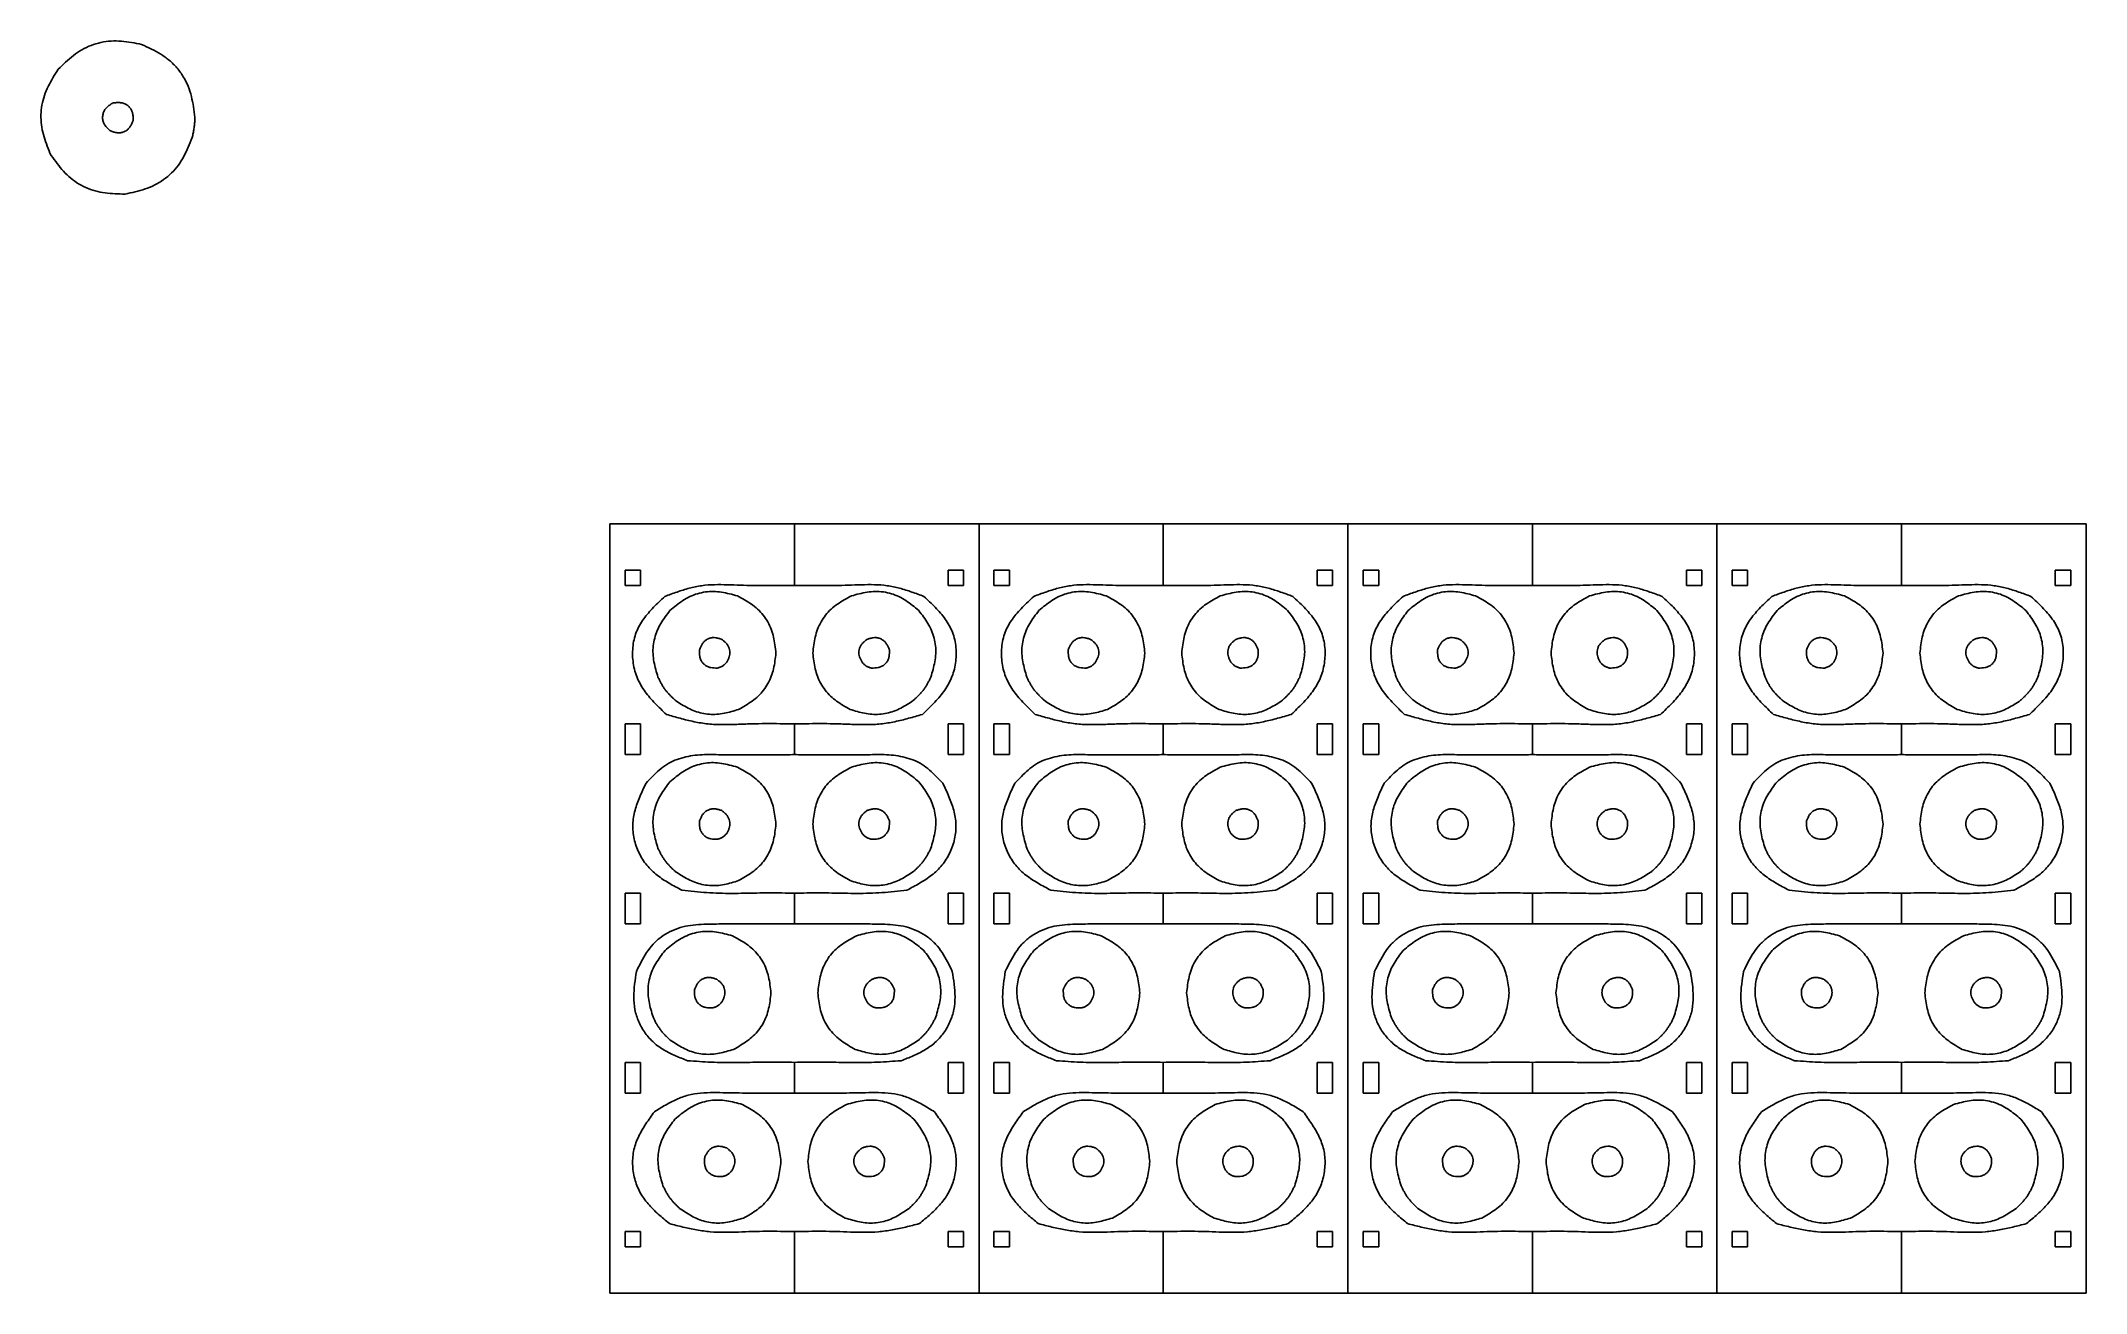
# Model space of a CAD drawing. Extents: x -185 to 480, y 0 to 407.
import ezdxf

# ---------------------------------------------------------------- set-up
doc = ezdxf.new("R2010")
doc.units = 0
doc.layers.add('LAYER_1', color=7, linetype='CONTINUOUS')

msp = doc.modelspace()

# ---------------------------------------------------------------- linework, layer by layer
at = {"layer": 'LAYER_1', "color": 7}
for p, q in [((-134.64, 382.2), (-134.64, 382.2)), ((-162.32, 377.98), (-162.32, 377.98)), ((35.12, 203.3), (35.12, 203.3)), ((85.16, 203.3), (85.16, 203.3)), ((154.98, 203.3), (154.98, 203.3)), ((205.02, 203.3), (205.02, 203.3)), ((274.98, 203.3), (274.98, 203.3)), ((325.02, 203.3), (325.02, 203.3)), ((394.83, 203.3), (394.83, 203.3)), ((444.88, 203.3), (444.88, 203.3)), ((21.43, 192.8), (21.43, 192.8)), ((98.85, 192.8), (98.85, 192.8)), ((141.29, 192.8), (141.29, 192.8)), ((218.71, 192.8), (218.71, 192.8)), ((261.29, 192.8), (261.29, 192.8)), ((338.71, 192.8), (338.71, 192.8)), ((381.15, 192.8), (381.15, 192.8)), ((458.57, 192.8), (458.57, 192.8)), ((35.12, 147.66), (35.12, 147.66)), ((85.16, 147.66), (85.16, 147.66)), ((154.98, 147.66), (154.98, 147.66)), ((205.02, 147.66), (205.02, 147.66)), ((274.98, 147.66), (274.98, 147.66)), ((325.02, 147.66), (325.02, 147.66)), ((394.83, 147.66), (394.83, 147.66)), ((444.88, 147.66), (444.88, 147.66)), ((21.43, 137.16), (21.43, 137.16)), ((98.85, 137.16), (98.85, 137.16)), ((141.29, 137.16), (141.29, 137.16)), ((218.71, 137.16), (218.71, 137.16)), ((261.29, 137.16), (261.29, 137.16)), ((338.71, 137.16), (338.71, 137.16)), ((381.15, 137.16), (381.15, 137.16)), ((458.57, 137.16), (458.57, 137.16)), ((33.5, 92.83), (33.5, 92.83)), ((86.78, 92.83), (86.78, 92.83)), ((153.36, 92.83), (153.36, 92.83)), ((206.64, 92.83), (206.64, 92.83)), ((273.36, 92.83), (273.36, 92.83)), ((326.64, 92.83), (326.64, 92.83)), ((393.22, 92.83), (393.22, 92.83)), ((446.5, 92.83), (446.5, 92.83)), ((19.82, 82.33), (19.82, 82.33)), ((100.46, 82.33), (100.46, 82.33)), ((139.68, 82.33), (139.68, 82.33)), ((220.32, 82.33), (220.32, 82.33)), ((259.68, 82.33), (259.68, 82.33)), ((340.32, 82.33), (340.32, 82.33)), ((379.54, 82.33), (379.54, 82.33)), ((460.18, 82.33), (460.18, 82.33)), ((36.73, 38), (36.73, 38)), ((83.55, 38), (83.55, 38)), ((156.59, 38), (156.59, 38)), ((203.41, 38), (203.41, 38)), ((276.59, 38), (276.59, 38)), ((323.41, 38), (323.41, 38)), ((396.45, 38), (396.45, 38)), ((443.27, 38), (443.27, 38)), ((23.04, 27.5), (23.04, 27.5)), ((97.24, 27.5), (97.24, 27.5)), ((142.9, 27.5), (142.9, 27.5)), ((217.1, 27.5), (217.1, 27.5)), ((262.9, 27.5), (262.9, 27.5)), ((337.1, 27.5), (337.1, 27.5)), ((382.76, 27.5), (382.76, 27.5)), ((456.96, 27.5), (456.96, 27.5))]:
    msp.add_line(p, q, dxfattribs=at)
for points, knots in [([(-151.96, 405.98), (-153.06, 406.19), (-155.24, 406.61), (-158.54, 407.06), (-161.87, 407.15), (-165.19, 406.7), (-168.41, 405.75), (-171.44, 404.32), (-174.18, 402.42), (-176.69, 400.23), (-178.28, 398.68), (-179.08, 397.9)], [0, 0, 0, 0, 3.344445, 6.668333, 9.980007, 13.320141, 16.676731, 20.014037, 23.322327, 26.645625, 29.991526, 29.991526, 29.991526, 29.991526]), ([(-134.64, 382.2), (-134.79, 383.36), (-135.09, 385.66), (-135.73, 389.08), (-136.75, 392.41), (-138.34, 395.54), (-140.4, 398.38), (-142.89, 400.85), (-145.74, 402.85), (-148.8, 404.5), (-150.91, 405.49), (-151.96, 405.98)], [0, 0, 0, 0, 3.495904, 6.967479, 10.423893, 13.915493, 17.427018, 20.917433, 24.372902, 27.84471, 31.34171, 31.34171, 31.34171, 31.34171]), ([(-179.08, 397.9), (-179.65, 396.99), (-180.79, 395.17), (-182.36, 392.36), (-183.62, 389.4), (-184.42, 386.27), (-184.74, 383.05), (-184.59, 379.82), (-183.93, 376.67), (-182.93, 373.61), (-182.16, 371.61), (-181.77, 370.6)], [0, 0, 0, 0, 3.227737, 6.437161, 9.635832, 12.859337, 16.097472, 19.3183, 22.513775, 25.722652, 28.951781, 28.951781, 28.951781, 28.951781]), ([(-162.32, 377.98), (-162.61, 378.28), (-163.19, 378.86), (-163.96, 379.81), (-164.51, 380.92), (-164.7, 382.16), (-164.55, 383.41), (-164.1, 384.58), (-163.31, 385.53), (-162.34, 386.29), (-161.65, 386.73), (-161.3, 386.95)], [0, 0, 0, 0, 1.247949, 2.464213, 3.656713, 4.899917, 6.169499, 7.412186, 8.606575, 9.825385, 11.076418, 11.076418, 11.076418, 11.076418]), ([(-161.3, 386.95), (-160.92, 386.99), (-160.18, 387.08), (-159.06, 387.1), (-157.95, 386.92), (-156.91, 386.44), (-156.02, 385.74), (-155.32, 384.84), (-154.93, 383.8), (-154.75, 382.69), (-154.69, 381.95), (-154.67, 381.57)], [0, 0, 0, 0, 1.132822, 2.245824, 3.346671, 4.476996, 5.621574, 6.742462, 7.832399, 8.943814, 10.081619, 10.081619, 10.081619, 10.081619]), ([(-154.67, 381.57), (-154.79, 381.21), (-155.04, 380.51), (-155.5, 379.5), (-156.15, 378.6), (-157.02, 377.89), (-158.02, 377.41), (-159.1, 377.18), (-160.21, 377.27), (-161.28, 377.58), (-161.97, 377.85), (-162.32, 377.98)], [0, 0, 0, 0, 1.126596, 2.232866, 3.32612, 4.427431, 5.542997, 6.636888, 7.722105, 8.827922, 9.959459, 9.959459, 9.959459, 9.959459]), ([(-135.54, 375.71), (-135.49, 375.94), (-135.37, 376.42), (-135.21, 377.13), (-135.07, 377.85), (-134.94, 378.57), (-134.85, 379.29), (-134.77, 380.02), (-134.71, 380.75), (-134.67, 381.47), (-134.65, 381.96), (-134.64, 382.2)], [0, 0, 0, 0, 0.730642, 1.461087, 2.191396, 2.921974, 3.652733, 4.383387, 5.113794, 5.844261, 6.574872, 6.574872, 6.574872, 6.574872]), ([(-157.31, 357.33), (-156.22, 357.57), (-154.03, 358.06), (-150.79, 358.96), (-147.67, 360.21), (-144.78, 361.95), (-142.18, 364.13), (-139.96, 366.67), (-138.21, 369.54), (-136.79, 372.58), (-135.96, 374.66), (-135.54, 375.71)], [0, 0, 0, 0, 3.371599, 6.722484, 10.061472, 13.430372, 16.815521, 20.179901, 23.51306, 26.862578, 30.236068, 30.236068, 30.236068, 30.236068]), ([(-181.77, 370.6), (-181.15, 369.7), (-179.91, 367.91), (-177.92, 365.32), (-175.66, 362.95), (-173.04, 360.97), (-170.15, 359.39), (-167.06, 358.27), (-163.84, 357.66), (-160.59, 357.41), (-158.41, 357.35), (-157.31, 357.33)], [0, 0, 0, 0, 3.281268, 6.543238, 9.793832, 13.071067, 16.363724, 19.638159, 22.885403, 26.146792, 29.429507, 29.429507, 29.429507, 29.429507]), ([(60.14, 250.14), (57.92, 250.14), (53.47, 250.14), (46.81, 250.14), (40.14, 250.14), (33.47, 250.14), (26.81, 250.14), (20.14, 250.14), (13.47, 250.14), (6.81, 250.14), (2.36, 250.14), (0.14, 250.14)], [0, 0, 0, 0, 6.666667, 13.333333, 20, 26.666667, 33.333333, 39.999999, 46.666665, 53.333332, 59.999999, 59.999999, 59.999999, 59.999999]), ([(0.14, 250.14), (0.14, 240.88), (0.14, 222.36), (0.14, 194.59), (0.14, 166.81), (0.14, 139.03), (0.14, 111.25), (0.14, 83.47), (0.14, 55.7), (0.14, 27.92), (0.14, 9.4), (0.14, 0.14)], [0, 0, 0, 0, 27.777778, 55.555555, 83.333333, 111.111111, 138.88889, 166.666669, 194.444445, 222.222223, 250.000002, 250.000002, 250.000002, 250.000002]), ([(60.14, 230.14), (60.14, 230.88), (60.14, 232.36), (60.14, 234.58), (60.14, 236.81), (60.14, 239.03), (60.14, 241.25), (60.14, 243.47), (60.14, 245.7), (60.14, 247.92), (60.14, 249.4), (60.14, 250.14)], [0, 0, 0, 0, 2.222556, 4.445111, 6.667666, 8.890222, 11.112777, 13.335333, 15.557888, 17.780444, 20.002999, 20.002999, 20.002999, 20.002999]), ([(60.14, 250.14), (62.36, 250.14), (66.81, 250.14), (73.47, 250.14), (80.14, 250.14), (86.81, 250.14), (93.47, 250.14), (100.14, 250.14), (106.81, 250.14), (113.47, 250.14), (117.92, 250.14), (120.14, 250.14)], [0, 0, 0, 0, 6.666666, 13.333332, 19.999999, 26.666666, 33.333332, 39.999999, 46.666664, 53.333331, 59.999998, 59.999998, 59.999998, 59.999998]), ([(180, 250.14), (177.78, 250.14), (173.33, 250.14), (166.67, 250.14), (160, 250.14), (153.33, 250.14), (146.67, 250.14), (140, 250.14), (133.33, 250.14), (126.67, 250.14), (122.22, 250.14), (120, 250.14)], [0, 0, 0, 0, 6.666666, 13.333333, 19.999999, 26.666666, 33.333332, 39.999999, 46.666664, 53.333331, 59.999998, 59.999998, 59.999998, 59.999998]), ([(120.14, 250.14), (120.14, 240.88), (120.14, 222.36), (120.14, 194.59), (120.14, 166.81), (120.14, 139.03), (120.14, 111.25), (120.14, 83.47), (120.14, 55.7), (120.14, 27.92), (120.14, 9.4), (120.14, 0.14)], [0, 0, 0, 0, 27.777778, 55.555555, 83.333333, 111.111111, 138.88889, 166.666669, 194.444445, 222.222223, 250.000002, 250.000002, 250.000002, 250.000002]), ([(180, 230.14), (180, 230.88), (180, 232.36), (180, 234.58), (180, 236.81), (180, 239.03), (180, 241.25), (180, 243.47), (180, 245.7), (180, 247.92), (180, 249.4), (180, 250.14)], [0, 0, 0, 0, 2.222556, 4.445111, 6.667666, 8.890222, 11.112777, 13.335333, 15.557888, 17.780444, 20.002999, 20.002999, 20.002999, 20.002999]), ([(180, 250.14), (182.22, 250.14), (186.67, 250.14), (193.33, 250.14), (200, 250.14), (206.67, 250.14), (213.33, 250.14), (220, 250.14), (226.67, 250.14), (233.33, 250.14), (237.78, 250.14), (240, 250.14)], [0, 0, 0, 0, 6.666667, 13.333333, 20, 26.666666, 33.333332, 39.999999, 46.666665, 53.333331, 59.999999, 59.999999, 59.999999, 59.999999]), ([(240, 250.14), (240, 240.88), (240, 222.36), (240, 194.59), (240, 166.81), (240, 139.03), (240, 111.25), (240, 83.47), (240, 55.7), (240, 27.92), (240, 9.4), (240, 0.14)], [0, 0, 0, 0, 27.777778, 55.555555, 83.333333, 111.111111, 138.88889, 166.666669, 194.444445, 222.222223, 250.000002, 250.000002, 250.000002, 250.000002]), ([(300, 250.14), (297.78, 250.14), (293.33, 250.14), (286.67, 250.14), (280, 250.14), (273.33, 250.14), (266.67, 250.14), (260, 250.14), (253.33, 250.14), (246.67, 250.14), (242.22, 250.14), (240, 250.14)], [0, 0, 0, 0, 6.666667, 13.333333, 19.999999, 26.666666, 33.333332, 39.999999, 46.666664, 53.333331, 59.999998, 59.999998, 59.999998, 59.999998]), ([(300, 230.14), (300, 230.88), (300, 232.36), (300, 234.58), (300, 236.81), (300, 239.03), (300, 241.25), (300, 243.47), (300, 245.7), (300, 247.92), (300, 249.4), (300, 250.14)], [0, 0, 0, 0, 2.222556, 4.445111, 6.667666, 8.890222, 11.112777, 13.335333, 15.557888, 17.780444, 20.002999, 20.002999, 20.002999, 20.002999]), ([(300, 250.14), (302.22, 250.14), (306.67, 250.14), (313.33, 250.14), (320, 250.14), (326.67, 250.14), (333.33, 250.14), (340, 250.14), (346.67, 250.14), (353.33, 250.14), (357.78, 250.14), (360, 250.14)], [0, 0, 0, 0, 6.666667, 13.333333, 19.999999, 26.666666, 33.333332, 39.999999, 46.666664, 53.333331, 59.999998, 59.999998, 59.999998, 59.999998]), ([(419.86, 250.14), (417.64, 250.14), (413.19, 250.14), (406.53, 250.14), (399.86, 250.14), (393.19, 250.14), (386.53, 250.14), (379.86, 250.14), (373.19, 250.14), (366.53, 250.14), (362.08, 250.14), (359.86, 250.14)], [0, 0, 0, 0, 6.666667, 13.333333, 19.999999, 26.666666, 33.333332, 39.999999, 46.666664, 53.333331, 59.999998, 59.999998, 59.999998, 59.999998]), ([(359.86, 250.14), (359.86, 240.88), (359.86, 222.36), (359.86, 194.59), (359.86, 166.81), (359.86, 139.03), (359.86, 111.25), (359.86, 83.47), (359.86, 55.7), (359.86, 27.92), (359.86, 9.4), (359.86, 0.14)], [0, 0, 0, 0, 27.777778, 55.555555, 83.333333, 111.111111, 138.88889, 166.666669, 194.444445, 222.222223, 250.000002, 250.000002, 250.000002, 250.000002]), ([(419.86, 230.14), (419.86, 230.88), (419.86, 232.36), (419.86, 234.58), (419.86, 236.81), (419.86, 239.03), (419.86, 241.25), (419.86, 243.47), (419.86, 245.7), (419.86, 247.92), (419.86, 249.4), (419.86, 250.14)], [0, 0, 0, 0, 2.222556, 4.445111, 6.667666, 8.890222, 11.112777, 13.335333, 15.557888, 17.780444, 20.002999, 20.002999, 20.002999, 20.002999]), ([(419.86, 250.14), (422.08, 250.14), (426.53, 250.14), (433.19, 250.14), (439.86, 250.14), (446.53, 250.14), (453.19, 250.14), (459.86, 250.14), (466.53, 250.14), (473.19, 250.14), (477.64, 250.14), (479.86, 250.14)], [0, 0, 0, 0, 6.666666, 13.333332, 19.999999, 26.666666, 33.333332, 39.999999, 46.666664, 53.333331, 59.999998, 59.999998, 59.999998, 59.999998]), ([(479.86, 250.14), (479.86, 240.88), (479.86, 222.36), (479.86, 194.59), (479.86, 166.81), (479.86, 139.03), (479.86, 111.25), (479.86, 83.47), (479.86, 55.7), (479.86, 27.92), (479.86, 9.4), (479.86, 0.14)], [0, 0, 0, 0, 27.777778, 55.555555, 83.333333, 111.111111, 138.88889, 166.666669, 194.444445, 222.222223, 250.000002, 250.000002, 250.000002, 250.000002]), ([(5.14, 230.14), (5.14, 230.33), (5.14, 230.7), (5.14, 231.25), (5.14, 231.81), (5.14, 232.36), (5.14, 232.92), (5.14, 233.47), (5.14, 234.03), (5.14, 234.59), (5.14, 234.96), (5.14, 235.14)], [0, 0, 0, 0, 0.555555, 1.111111, 1.666666, 2.222221, 2.777777, 3.333332, 3.888887, 4.444443, 4.999998, 4.999998, 4.999998, 4.999998]), ([(5.14, 235.14), (5.33, 235.14), (5.7, 235.14), (6.25, 235.14), (6.81, 235.14), (7.36, 235.14), (7.92, 235.14), (8.47, 235.14), (9.03, 235.14), (9.59, 235.14), (9.96, 235.14), (10.14, 235.14)], [0, 0, 0, 0, 0.555555, 1.111111, 1.666666, 2.222222, 2.777778, 3.333335, 3.888889, 4.444444, 5.000001, 5.000001, 5.000001, 5.000001]), ([(10.14, 235.14), (10.14, 234.96), (10.14, 234.59), (10.14, 234.03), (10.14, 233.47), (10.14, 232.92), (10.14, 232.36), (10.14, 231.81), (10.14, 231.25), (10.14, 230.7), (10.14, 230.33), (10.14, 230.14)], [0, 0, 0, 0, 0.555555, 1.111111, 1.666666, 2.222221, 2.777777, 3.333332, 3.888887, 4.444443, 4.999998, 4.999998, 4.999998, 4.999998]), ([(115.14, 235.14), (114.96, 235.14), (114.59, 235.14), (114.03, 235.14), (113.47, 235.14), (112.92, 235.14), (112.36, 235.14), (111.81, 235.14), (111.25, 235.14), (110.7, 235.14), (110.33, 235.14), (110.14, 235.14)], [0, 0, 0, 0, 0.555555, 1.111111, 1.666666, 2.222223, 2.777779, 3.333335, 3.88889, 4.444445, 5.000002, 5.000002, 5.000002, 5.000002]), ([(110.14, 235.14), (110.14, 234.96), (110.14, 234.59), (110.14, 234.03), (110.14, 233.47), (110.14, 232.92), (110.14, 232.36), (110.14, 231.81), (110.14, 231.25), (110.14, 230.7), (110.14, 230.33), (110.14, 230.14)], [0, 0, 0, 0, 0.555555, 1.111111, 1.666666, 2.222221, 2.777777, 3.333332, 3.888887, 4.444443, 4.999998, 4.999998, 4.999998, 4.999998]), ([(115.14, 230.14), (115.14, 230.33), (115.14, 230.7), (115.14, 231.25), (115.14, 231.81), (115.14, 232.36), (115.14, 232.92), (115.14, 233.47), (115.14, 234.03), (115.14, 234.59), (115.14, 234.96), (115.14, 235.14)], [0, 0, 0, 0, 0.555555, 1.111111, 1.666666, 2.222221, 2.777777, 3.333332, 3.888887, 4.444443, 4.999998, 4.999998, 4.999998, 4.999998]), ([(125, 230.14), (125, 230.33), (125, 230.7), (125, 231.25), (125, 231.81), (125, 232.36), (125, 232.92), (125, 233.47), (125, 234.03), (125, 234.59), (125, 234.96), (125, 235.14)], [0, 0, 0, 0, 0.555555, 1.111111, 1.666666, 2.222221, 2.777777, 3.333332, 3.888887, 4.444443, 4.999998, 4.999998, 4.999998, 4.999998]), ([(125, 235.14), (125.19, 235.14), (125.56, 235.14), (126.11, 235.14), (126.67, 235.14), (127.22, 235.14), (127.78, 235.14), (128.33, 235.14), (128.89, 235.14), (129.44, 235.14), (129.81, 235.14), (130, 235.14)], [0, 0, 0, 0, 0.555555, 1.111111, 1.666666, 2.222223, 2.777779, 3.333335, 3.88889, 4.444445, 5.000001, 5.000001, 5.000001, 5.000001]), ([(130, 235.14), (130, 234.96), (130, 234.59), (130, 234.03), (130, 233.47), (130, 232.92), (130, 232.36), (130, 231.81), (130, 231.25), (130, 230.7), (130, 230.33), (130, 230.14)], [0, 0, 0, 0, 0.555555, 1.111111, 1.666666, 2.222221, 2.777777, 3.333332, 3.888887, 4.444443, 4.999998, 4.999998, 4.999998, 4.999998]), ([(235, 235.14), (234.81, 235.14), (234.44, 235.14), (233.89, 235.14), (233.33, 235.14), (232.78, 235.14), (232.22, 235.14), (231.67, 235.14), (231.11, 235.14), (230.56, 235.14), (230.19, 235.14), (230, 235.14)], [0, 0, 0, 0, 0.555555, 1.111111, 1.666666, 2.222222, 2.777778, 3.333335, 3.888889, 4.444445, 5.000001, 5.000001, 5.000001, 5.000001]), ([(230, 235.14), (230, 234.96), (230, 234.59), (230, 234.03), (230, 233.47), (230, 232.92), (230, 232.36), (230, 231.81), (230, 231.25), (230, 230.7), (230, 230.33), (230, 230.14)], [0, 0, 0, 0, 0.555555, 1.111111, 1.666666, 2.222221, 2.777777, 3.333332, 3.888887, 4.444443, 4.999998, 4.999998, 4.999998, 4.999998]), ([(235, 230.14), (235, 230.33), (235, 230.7), (235, 231.25), (235, 231.81), (235, 232.36), (235, 232.92), (235, 233.47), (235, 234.03), (235, 234.59), (235, 234.96), (235, 235.14)], [0, 0, 0, 0, 0.555555, 1.111111, 1.666666, 2.222221, 2.777777, 3.333332, 3.888887, 4.444443, 4.999998, 4.999998, 4.999998, 4.999998]), ([(245, 230.14), (245, 230.33), (245, 230.7), (245, 231.25), (245, 231.81), (245, 232.36), (245, 232.92), (245, 233.47), (245, 234.03), (245, 234.59), (245, 234.96), (245, 235.14)], [0, 0, 0, 0, 0.555555, 1.111111, 1.666666, 2.222221, 2.777777, 3.333332, 3.888887, 4.444443, 4.999998, 4.999998, 4.999998, 4.999998]), ([(245, 235.14), (245.19, 235.14), (245.56, 235.14), (246.11, 235.14), (246.67, 235.14), (247.22, 235.14), (247.78, 235.14), (248.33, 235.14), (248.89, 235.14), (249.44, 235.14), (249.81, 235.14), (250, 235.14)], [0, 0, 0, 0, 0.555555, 1.111111, 1.666666, 2.222223, 2.777779, 3.333335, 3.88889, 4.444445, 5.000001, 5.000001, 5.000001, 5.000001]), ([(250, 235.14), (250, 234.96), (250, 234.59), (250, 234.03), (250, 233.47), (250, 232.92), (250, 232.36), (250, 231.81), (250, 231.25), (250, 230.7), (250, 230.33), (250, 230.14)], [0, 0, 0, 0, 0.555555, 1.111111, 1.666666, 2.222221, 2.777777, 3.333332, 3.888887, 4.444443, 4.999998, 4.999998, 4.999998, 4.999998]), ([(355, 235.14), (354.81, 235.14), (354.44, 235.14), (353.89, 235.14), (353.33, 235.14), (352.78, 235.14), (352.22, 235.14), (351.67, 235.14), (351.11, 235.14), (350.56, 235.14), (350.19, 235.14), (350, 235.14)], [0, 0, 0, 0, 0.555555, 1.111111, 1.666666, 2.222223, 2.777779, 3.333335, 3.88889, 4.444445, 5.000001, 5.000001, 5.000001, 5.000001]), ([(350, 235.14), (350, 234.96), (350, 234.59), (350, 234.03), (350, 233.47), (350, 232.92), (350, 232.36), (350, 231.81), (350, 231.25), (350, 230.7), (350, 230.33), (350, 230.14)], [0, 0, 0, 0, 0.555555, 1.111111, 1.666666, 2.222221, 2.777777, 3.333332, 3.888887, 4.444443, 4.999998, 4.999998, 4.999998, 4.999998]), ([(355, 230.14), (355, 230.33), (355, 230.7), (355, 231.25), (355, 231.81), (355, 232.36), (355, 232.92), (355, 233.47), (355, 234.03), (355, 234.59), (355, 234.96), (355, 235.14)], [0, 0, 0, 0, 0.555555, 1.111111, 1.666666, 2.222221, 2.777777, 3.333332, 3.888887, 4.444443, 4.999998, 4.999998, 4.999998, 4.999998]), ([(364.86, 230.14), (364.86, 230.33), (364.86, 230.7), (364.86, 231.25), (364.86, 231.81), (364.86, 232.36), (364.86, 232.92), (364.86, 233.47), (364.86, 234.03), (364.86, 234.59), (364.86, 234.96), (364.86, 235.14)], [0, 0, 0, 0, 0.555555, 1.111111, 1.666666, 2.222221, 2.777777, 3.333332, 3.888887, 4.444443, 4.999998, 4.999998, 4.999998, 4.999998]), ([(364.86, 235.14), (365.04, 235.14), (365.41, 235.14), (365.97, 235.14), (366.53, 235.14), (367.08, 235.14), (367.64, 235.14), (368.19, 235.14), (368.75, 235.14), (369.3, 235.14), (369.67, 235.14), (369.86, 235.14)], [0, 0, 0, 0, 0.555555, 1.111111, 1.666666, 2.222223, 2.777779, 3.333335, 3.88889, 4.444445, 5.000001, 5.000001, 5.000001, 5.000001]), ([(369.86, 235.14), (369.86, 234.96), (369.86, 234.59), (369.86, 234.03), (369.86, 233.47), (369.86, 232.92), (369.86, 232.36), (369.86, 231.81), (369.86, 231.25), (369.86, 230.7), (369.86, 230.33), (369.86, 230.14)], [0, 0, 0, 0, 0.555555, 1.111111, 1.666666, 2.222221, 2.777777, 3.333332, 3.888887, 4.444443, 4.999998, 4.999998, 4.999998, 4.999998]), ([(474.86, 235.14), (474.67, 235.14), (474.3, 235.14), (473.75, 235.14), (473.19, 235.14), (472.64, 235.14), (472.08, 235.14), (471.53, 235.14), (470.97, 235.14), (470.41, 235.14), (470.04, 235.14), (469.86, 235.14)], [0, 0, 0, 0, 0.555556, 1.111111, 1.666667, 2.222223, 2.777779, 3.333335, 3.88889, 4.444445, 5.000002, 5.000002, 5.000002, 5.000002]), ([(469.86, 235.14), (469.86, 234.96), (469.86, 234.59), (469.86, 234.03), (469.86, 233.47), (469.86, 232.92), (469.86, 232.36), (469.86, 231.81), (469.86, 231.25), (469.86, 230.7), (469.86, 230.33), (469.86, 230.14)], [0, 0, 0, 0, 0.555555, 1.111111, 1.666666, 2.222221, 2.777777, 3.333332, 3.888887, 4.444443, 4.999998, 4.999998, 4.999998, 4.999998]), ([(474.86, 230.14), (474.86, 230.33), (474.86, 230.7), (474.86, 231.25), (474.86, 231.81), (474.86, 232.36), (474.86, 232.92), (474.86, 233.47), (474.86, 234.03), (474.86, 234.59), (474.86, 234.96), (474.86, 235.14)], [0, 0, 0, 0, 0.555555, 1.111111, 1.666666, 2.222221, 2.777777, 3.333332, 3.888887, 4.444443, 4.999998, 4.999998, 4.999998, 4.999998]), ([(10.14, 230.14), (9.96, 230.14), (9.59, 230.14), (9.03, 230.14), (8.47, 230.14), (7.92, 230.14), (7.36, 230.14), (6.81, 230.14), (6.25, 230.14), (5.7, 230.14), (5.33, 230.14), (5.14, 230.14)], [0, 0, 0, 0, 0.555557, 1.111112, 1.666666, 2.222223, 2.777779, 3.333335, 3.88889, 4.444446, 5.000001, 5.000001, 5.000001, 5.000001]), ([(18.55, 188.22), (17.32, 189.39), (14.88, 191.72), (11.54, 195.5), (8.94, 199.86), (7.59, 204.83), (7.43, 209.98), (8.51, 214.97), (11.02, 219.35), (14.35, 223.11), (16.81, 225.42), (18.05, 226.59)], [0, 0, 0, 0, 5.102561, 10.118889, 15.086098, 20.198847, 25.37044, 30.425138, 35.3181, 40.316891, 45.441626, 45.441626, 45.441626, 45.441626]), ([(18.05, 226.59), (19.36, 227.07), (21.98, 228.03), (25.94, 229.29), (30.01, 230.16), (34.18, 230.45), (38.38, 230.38), (42.59, 230.19), (46.8, 230.11), (50.99, 230.1), (53.79, 230.12), (55.18, 230.13)], [0, 0, 0, 0, 4.191504, 8.349684, 12.468209, 16.639317, 20.849668, 25.077637, 29.284453, 33.475578, 37.659338, 37.659338, 37.659338, 37.659338]), ([(41.62, 226.74), (40.77, 226.97), (39.07, 227.43), (36.49, 227.98), (33.87, 228.25), (31.22, 228.09), (28.62, 227.52), (26.15, 226.57), (23.87, 225.24), (21.75, 223.67), (20.4, 222.55), (19.72, 221.98)], [0, 0, 0, 0, 2.647412, 5.277963, 7.897918, 10.541063, 13.198161, 15.841215, 18.460833, 21.091132, 23.738352, 23.738352, 23.738352, 23.738352]), ([(54.16, 208.16), (54.05, 209.04), (53.85, 210.79), (53.41, 213.38), (52.68, 215.92), (51.55, 218.32), (50.06, 220.52), (48.26, 222.47), (46.18, 224.1), (43.94, 225.48), (42.39, 226.32), (41.62, 226.74)], [0, 0, 0, 0, 2.647597, 5.27841, 7.898724, 10.541857, 13.198841, 15.841702, 18.461519, 21.092103, 23.739666, 23.739666, 23.739666, 23.739666]), ([(55.18, 230.13), (55.36, 230.13), (55.73, 230.13), (56.28, 230.13), (56.83, 230.13), (57.38, 230.13), (57.94, 230.14), (58.49, 230.14), (59.04, 230.14), (59.59, 230.14), (59.96, 230.14), (60.14, 230.14)], [0, 0, 0, 0, 0.551285, 1.102568, 1.653853, 2.205136, 2.756421, 3.307704, 3.858989, 4.410272, 4.961557, 4.961557, 4.961557, 4.961557]), ([(65.1, 230.13), (64.92, 230.13), (64.55, 230.13), (64, 230.13), (63.45, 230.13), (62.9, 230.13), (62.35, 230.14), (61.79, 230.14), (61.24, 230.14), (60.69, 230.14), (60.32, 230.14), (60.14, 230.14)], [0, 0, 0, 0, 0.551285, 1.102568, 1.653852, 2.205136, 2.75642, 3.307704, 3.858989, 4.410272, 4.961556, 4.961556, 4.961556, 4.961556]), ([(102.23, 226.59), (100.92, 227.07), (98.31, 228.03), (94.34, 229.29), (90.27, 230.16), (86.11, 230.45), (81.9, 230.38), (77.69, 230.19), (73.48, 230.11), (69.29, 230.1), (66.5, 230.12), (65.1, 230.13)], [0, 0, 0, 0, 4.191504, 8.349684, 12.468209, 16.639316, 20.849668, 25.077636, 29.284453, 33.475578, 37.659338, 37.659338, 37.659338, 37.659338]), ([(66.13, 208.16), (66.23, 209.04), (66.43, 210.79), (66.88, 213.38), (67.6, 215.92), (68.73, 218.32), (70.22, 220.52), (72.02, 222.47), (74.1, 224.1), (76.34, 225.48), (77.89, 226.32), (78.66, 226.74)], [0, 0, 0, 0, 2.647597, 5.27841, 7.898723, 10.541857, 13.198841, 15.841701, 18.461519, 21.092102, 23.739665, 23.739665, 23.739665, 23.739665]), ([(78.66, 226.74), (79.51, 226.97), (81.21, 227.43), (83.79, 227.98), (86.42, 228.25), (89.06, 228.09), (91.66, 227.52), (94.14, 226.57), (96.42, 225.24), (98.53, 223.67), (99.88, 222.55), (100.56, 221.98)], [0, 0, 0, 0, 2.647412, 5.277963, 7.897919, 10.541063, 13.198161, 15.841215, 18.460833, 21.091133, 23.738352, 23.738352, 23.738352, 23.738352]), ([(101.73, 188.22), (102.96, 189.39), (105.4, 191.72), (108.74, 195.5), (111.34, 199.86), (112.69, 204.83), (112.86, 209.98), (111.77, 214.97), (109.26, 219.35), (105.93, 223.11), (103.47, 225.42), (102.23, 226.59)], [0, 0, 0, 0, 5.102561, 10.118889, 15.086098, 20.198847, 25.37044, 30.425137, 35.3181, 40.316891, 45.441627, 45.441627, 45.441627, 45.441627]), ([(110.14, 230.14), (110.33, 230.14), (110.7, 230.14), (111.25, 230.14), (111.81, 230.14), (112.36, 230.14), (112.92, 230.14), (113.47, 230.14), (114.03, 230.14), (114.59, 230.14), (114.96, 230.14), (115.14, 230.14)], [0, 0, 0, 0, 0.555557, 1.111112, 1.666667, 2.222223, 2.777779, 3.333336, 3.888891, 4.444447, 5.000002, 5.000002, 5.000002, 5.000002]), ([(130, 230.14), (129.81, 230.14), (129.44, 230.14), (128.89, 230.14), (128.33, 230.14), (127.78, 230.14), (127.22, 230.14), (126.67, 230.14), (126.11, 230.14), (125.56, 230.14), (125.19, 230.14), (125, 230.14)], [0, 0, 0, 0, 0.555556, 1.111111, 1.666666, 2.222222, 2.777778, 3.333335, 3.88889, 4.444446, 5.000001, 5.000001, 5.000001, 5.000001]), ([(138.41, 188.22), (137.18, 189.39), (134.74, 191.72), (131.4, 195.5), (128.8, 199.86), (127.45, 204.83), (127.28, 209.98), (128.37, 214.97), (130.88, 219.35), (134.21, 223.11), (136.67, 225.42), (137.91, 226.59)], [0, 0, 0, 0, 5.102561, 10.118888, 15.086098, 20.198846, 25.370439, 30.425137, 35.3181, 40.316891, 45.441626, 45.441626, 45.441626, 45.441626]), ([(137.91, 226.59), (139.22, 227.07), (141.84, 228.03), (145.8, 229.29), (149.87, 230.16), (154.04, 230.45), (158.24, 230.38), (162.45, 230.19), (166.66, 230.11), (170.85, 230.1), (173.64, 230.12), (175.04, 230.13)], [0, 0, 0, 0, 4.191504, 8.349684, 12.468209, 16.639316, 20.849668, 25.077636, 29.284453, 33.475578, 37.659338, 37.659338, 37.659338, 37.659338]), ([(161.48, 226.74), (160.63, 226.97), (158.93, 227.43), (156.35, 227.98), (153.72, 228.25), (151.08, 228.09), (148.48, 227.52), (146, 226.57), (143.73, 225.24), (141.61, 223.67), (140.26, 222.55), (139.58, 221.98)], [0, 0, 0, 0, 2.647412, 5.277964, 7.897919, 10.541063, 13.198161, 15.841214, 18.460833, 21.091133, 23.738352, 23.738352, 23.738352, 23.738352]), ([(174.01, 208.16), (173.91, 209.04), (173.71, 210.79), (173.26, 213.38), (172.54, 215.92), (171.41, 218.32), (169.92, 220.52), (168.12, 222.47), (166.04, 224.1), (163.8, 225.48), (162.25, 226.32), (161.48, 226.74)], [0, 0, 0, 0, 2.647596, 5.27841, 7.898723, 10.541857, 13.198841, 15.841702, 18.461519, 21.092103, 23.739665, 23.739665, 23.739665, 23.739665]), ([(175.04, 230.13), (175.22, 230.13), (175.59, 230.13), (176.14, 230.13), (176.69, 230.13), (177.24, 230.13), (177.79, 230.14), (178.35, 230.14), (178.9, 230.14), (179.45, 230.14), (179.82, 230.14), (180, 230.14)], [0, 0, 0, 0, 0.551285, 1.102568, 1.653852, 2.205136, 2.75642, 3.307704, 3.858988, 4.410272, 4.961556, 4.961556, 4.961556, 4.961556]), ([(184.96, 230.13), (184.78, 230.13), (184.41, 230.13), (183.86, 230.13), (183.31, 230.13), (182.76, 230.13), (182.21, 230.14), (181.65, 230.14), (181.1, 230.14), (180.55, 230.14), (180.18, 230.14), (180, 230.14)], [0, 0, 0, 0, 0.551284, 1.102567, 1.653852, 2.205136, 2.75642, 3.307703, 3.858988, 4.410271, 4.961556, 4.961556, 4.961556, 4.961556]), ([(222.09, 226.59), (220.78, 227.07), (218.16, 228.03), (214.2, 229.29), (210.13, 230.16), (205.96, 230.45), (201.76, 230.38), (197.55, 230.19), (193.34, 230.11), (189.15, 230.1), (186.36, 230.12), (184.96, 230.13)], [0, 0, 0, 0, 4.191503, 8.349684, 12.468208, 16.639316, 20.849667, 25.077636, 29.284452, 33.475577, 37.659338, 37.659338, 37.659338, 37.659338]), ([(185.99, 208.16), (186.09, 209.04), (186.29, 210.79), (186.74, 213.38), (187.46, 215.92), (188.59, 218.32), (190.08, 220.52), (191.88, 222.47), (193.96, 224.1), (196.2, 225.48), (197.75, 226.32), (198.52, 226.74)], [0, 0, 0, 0, 2.647596, 5.27841, 7.898723, 10.541857, 13.198841, 15.841702, 18.461519, 21.092103, 23.739666, 23.739666, 23.739666, 23.739666]), ([(198.52, 226.74), (199.37, 226.97), (201.07, 227.43), (203.65, 227.98), (206.28, 228.25), (208.92, 228.09), (211.52, 227.52), (214, 226.57), (216.27, 225.24), (218.39, 223.67), (219.74, 222.55), (220.42, 221.98)], [0, 0, 0, 0, 2.647411, 5.277963, 7.897918, 10.541062, 13.19816, 15.841214, 18.460833, 21.091132, 23.738351, 23.738351, 23.738351, 23.738351]), ([(221.59, 188.22), (222.82, 189.39), (225.26, 191.72), (228.6, 195.5), (231.2, 199.86), (232.55, 204.83), (232.72, 209.98), (231.63, 214.97), (229.12, 219.35), (225.79, 223.11), (223.33, 225.42), (222.09, 226.59)], [0, 0, 0, 0, 5.102561, 10.118889, 15.086098, 20.198847, 25.37044, 30.425138, 35.3181, 40.316891, 45.441627, 45.441627, 45.441627, 45.441627]), ([(230, 230.14), (230.19, 230.14), (230.56, 230.14), (231.11, 230.14), (231.67, 230.14), (232.22, 230.14), (232.78, 230.14), (233.33, 230.14), (233.89, 230.14), (234.44, 230.14), (234.81, 230.14), (235, 230.14)], [0, 0, 0, 0, 0.555556, 1.111112, 1.666666, 2.222223, 2.777779, 3.333335, 3.88889, 4.444446, 5.000001, 5.000001, 5.000001, 5.000001]), ([(250, 230.14), (249.81, 230.14), (249.44, 230.14), (248.89, 230.14), (248.33, 230.14), (247.78, 230.14), (247.22, 230.14), (246.67, 230.14), (246.11, 230.14), (245.56, 230.14), (245.19, 230.14), (245, 230.14)], [0, 0, 0, 0, 0.555556, 1.111111, 1.666666, 2.222222, 2.777778, 3.333335, 3.88889, 4.444446, 5.000001, 5.000001, 5.000001, 5.000001]), ([(258.41, 188.22), (257.18, 189.39), (254.74, 191.72), (251.4, 195.5), (248.8, 199.86), (247.45, 204.83), (247.28, 209.98), (248.37, 214.97), (250.88, 219.35), (254.21, 223.11), (256.67, 225.42), (257.91, 226.59)], [0, 0, 0, 0, 5.102561, 10.118888, 15.086098, 20.198846, 25.370439, 30.425137, 35.3181, 40.316891, 45.441626, 45.441626, 45.441626, 45.441626]), ([(257.91, 226.59), (259.22, 227.07), (261.84, 228.03), (265.8, 229.29), (269.87, 230.16), (274.04, 230.45), (278.24, 230.38), (282.45, 230.19), (286.66, 230.11), (290.85, 230.1), (293.64, 230.12), (295.04, 230.13)], [0, 0, 0, 0, 4.191504, 8.349684, 12.468209, 16.639316, 20.849668, 25.077636, 29.284453, 33.475578, 37.659338, 37.659338, 37.659338, 37.659338]), ([(281.48, 226.74), (280.63, 226.97), (278.93, 227.43), (276.35, 227.98), (273.72, 228.25), (271.08, 228.09), (268.48, 227.52), (266, 226.57), (263.73, 225.24), (261.61, 223.67), (260.26, 222.55), (259.58, 221.98)], [0, 0, 0, 0, 2.647412, 5.277964, 7.897919, 10.541063, 13.198161, 15.841215, 18.460833, 21.091133, 23.738352, 23.738352, 23.738352, 23.738352]), ([(294.01, 208.16), (293.91, 209.04), (293.71, 210.79), (293.26, 213.38), (292.54, 215.92), (291.41, 218.32), (289.92, 220.52), (288.12, 222.47), (286.04, 224.1), (283.8, 225.48), (282.25, 226.32), (281.48, 226.74)], [0, 0, 0, 0, 2.647597, 5.27841, 7.898723, 10.541857, 13.198841, 15.841702, 18.461519, 21.092103, 23.739665, 23.739665, 23.739665, 23.739665]), ([(295.04, 230.13), (295.22, 230.13), (295.59, 230.13), (296.14, 230.13), (296.69, 230.13), (297.24, 230.13), (297.79, 230.14), (298.35, 230.14), (298.9, 230.14), (299.45, 230.14), (299.82, 230.14), (300, 230.14)], [0, 0, 0, 0, 0.551285, 1.102568, 1.653852, 2.205136, 2.75642, 3.307704, 3.858988, 4.410272, 4.961556, 4.961556, 4.961556, 4.961556]), ([(304.96, 230.13), (304.78, 230.13), (304.41, 230.13), (303.86, 230.13), (303.31, 230.13), (302.76, 230.13), (302.21, 230.14), (301.65, 230.14), (301.1, 230.14), (300.55, 230.14), (300.18, 230.14), (300, 230.14)], [0, 0, 0, 0, 0.551284, 1.102568, 1.653852, 2.205136, 2.75642, 3.307704, 3.858988, 4.410271, 4.961556, 4.961556, 4.961556, 4.961556]), ([(342.09, 226.59), (340.78, 227.07), (338.16, 228.03), (334.2, 229.29), (330.13, 230.16), (325.96, 230.45), (321.76, 230.38), (317.55, 230.19), (313.34, 230.11), (309.15, 230.1), (306.36, 230.12), (304.96, 230.13)], [0, 0, 0, 0, 4.191504, 8.349684, 12.468209, 16.639316, 20.849667, 25.077636, 29.284453, 33.475578, 37.659338, 37.659338, 37.659338, 37.659338]), ([(305.99, 208.16), (306.09, 209.04), (306.29, 210.79), (306.74, 213.38), (307.46, 215.92), (308.59, 218.32), (310.08, 220.52), (311.88, 222.47), (313.96, 224.1), (316.2, 225.48), (317.75, 226.32), (318.52, 226.74)], [0, 0, 0, 0, 2.647597, 5.27841, 7.898723, 10.541857, 13.198841, 15.841702, 18.461519, 21.092103, 23.739665, 23.739665, 23.739665, 23.739665]), ([(318.52, 226.74), (319.37, 226.97), (321.07, 227.43), (323.65, 227.98), (326.28, 228.25), (328.92, 228.09), (331.52, 227.52), (334, 226.57), (336.27, 225.24), (338.39, 223.67), (339.74, 222.55), (340.42, 221.98)], [0, 0, 0, 0, 2.647412, 5.277964, 7.897919, 10.541063, 13.198161, 15.841215, 18.460833, 21.091133, 23.738352, 23.738352, 23.738352, 23.738352]), ([(341.59, 188.22), (342.82, 189.39), (345.26, 191.72), (348.6, 195.5), (351.2, 199.86), (352.55, 204.83), (352.72, 209.98), (351.63, 214.97), (349.12, 219.35), (345.79, 223.11), (343.33, 225.42), (342.09, 226.59)], [0, 0, 0, 0, 5.102561, 10.118889, 15.086098, 20.198847, 25.370439, 30.425137, 35.3181, 40.316891, 45.441627, 45.441627, 45.441627, 45.441627]), ([(350, 230.14), (350.19, 230.14), (350.56, 230.14), (351.11, 230.14), (351.67, 230.14), (352.22, 230.14), (352.78, 230.14), (353.33, 230.14), (353.89, 230.14), (354.44, 230.14), (354.81, 230.14), (355, 230.14)], [0, 0, 0, 0, 0.555556, 1.111111, 1.666666, 2.222222, 2.777778, 3.333335, 3.88889, 4.444446, 5.000001, 5.000001, 5.000001, 5.000001]), ([(369.86, 230.14), (369.67, 230.14), (369.3, 230.14), (368.75, 230.14), (368.19, 230.14), (367.64, 230.14), (367.08, 230.14), (366.53, 230.14), (365.97, 230.14), (365.41, 230.14), (365.04, 230.14), (364.86, 230.14)], [0, 0, 0, 0, 0.555556, 1.111111, 1.666666, 2.222222, 2.777778, 3.333335, 3.88889, 4.444446, 5.000001, 5.000001, 5.000001, 5.000001]), ([(378.27, 188.22), (377.04, 189.39), (374.6, 191.72), (371.26, 195.5), (368.66, 199.86), (367.31, 204.83), (367.14, 209.98), (368.23, 214.97), (370.74, 219.35), (374.07, 223.11), (376.53, 225.42), (377.77, 226.59)], [0, 0, 0, 0, 5.102561, 10.118889, 15.086098, 20.198847, 25.370439, 30.425137, 35.3181, 40.316891, 45.441627, 45.441627, 45.441627, 45.441627]), ([(377.77, 226.59), (379.08, 227.07), (381.69, 228.03), (385.66, 229.29), (389.73, 230.16), (393.89, 230.45), (398.1, 230.38), (402.31, 230.19), (406.52, 230.11), (410.71, 230.1), (413.5, 230.12), (414.9, 230.13)], [0, 0, 0, 0, 4.191504, 8.349684, 12.468209, 16.639316, 20.849667, 25.077636, 29.284453, 33.475578, 37.659338, 37.659338, 37.659338, 37.659338]), ([(401.34, 226.74), (400.49, 226.97), (398.79, 227.43), (396.21, 227.98), (393.58, 228.25), (390.94, 228.09), (388.34, 227.52), (385.86, 226.57), (383.58, 225.24), (381.47, 223.67), (380.12, 222.55), (379.44, 221.98)], [0, 0, 0, 0, 2.647412, 5.277964, 7.897919, 10.541063, 13.198161, 15.841215, 18.460833, 21.091133, 23.738352, 23.738352, 23.738352, 23.738352]), ([(413.87, 208.16), (413.77, 209.04), (413.57, 210.79), (413.12, 213.38), (412.4, 215.92), (411.27, 218.32), (409.78, 220.52), (407.98, 222.47), (405.9, 224.1), (403.66, 225.48), (402.11, 226.32), (401.34, 226.74)], [0, 0, 0, 0, 2.647597, 5.27841, 7.898723, 10.541857, 13.198841, 15.841702, 18.461519, 21.092103, 23.739665, 23.739665, 23.739665, 23.739665]), ([(414.9, 230.13), (415.08, 230.13), (415.45, 230.13), (416, 230.13), (416.55, 230.13), (417.1, 230.13), (417.65, 230.14), (418.21, 230.14), (418.76, 230.14), (419.31, 230.14), (419.68, 230.14), (419.86, 230.14)], [0, 0, 0, 0, 0.551284, 1.102568, 1.653852, 2.205136, 2.75642, 3.307704, 3.858988, 4.410271, 4.961556, 4.961556, 4.961556, 4.961556]), ([(424.82, 230.13), (424.64, 230.13), (424.27, 230.13), (423.72, 230.13), (423.17, 230.13), (422.62, 230.13), (422.06, 230.14), (421.51, 230.14), (420.96, 230.14), (420.41, 230.14), (420.04, 230.14), (419.86, 230.14)], [0, 0, 0, 0, 0.551285, 1.102568, 1.653853, 2.205136, 2.75642, 3.307704, 3.858989, 4.410272, 4.961556, 4.961556, 4.961556, 4.961556]), ([(461.95, 226.59), (460.64, 227.07), (458.02, 228.03), (454.06, 229.29), (449.99, 230.16), (445.82, 230.45), (441.62, 230.38), (437.41, 230.19), (433.2, 230.11), (429.01, 230.1), (426.21, 230.12), (424.82, 230.13)], [0, 0, 0, 0, 4.191504, 8.349684, 12.468209, 16.639316, 20.849668, 25.077636, 29.284453, 33.475578, 37.659338, 37.659338, 37.659338, 37.659338]), ([(425.84, 208.16), (425.95, 209.04), (426.15, 210.79), (426.59, 213.38), (427.32, 215.92), (428.45, 218.32), (429.94, 220.52), (431.74, 222.47), (433.82, 224.1), (436.06, 225.48), (437.61, 226.32), (438.38, 226.74)], [0, 0, 0, 0, 2.647597, 5.27841, 7.898723, 10.541857, 13.198841, 15.841701, 18.461518, 21.092102, 23.739665, 23.739665, 23.739665, 23.739665]), ([(438.38, 226.74), (439.23, 226.97), (440.93, 227.43), (443.51, 227.98), (446.13, 228.25), (448.78, 228.09), (451.38, 227.52), (453.85, 226.57), (456.13, 225.24), (458.25, 223.67), (459.6, 222.55), (460.28, 221.98)], [0, 0, 0, 0, 2.647412, 5.277963, 7.897919, 10.541063, 13.198161, 15.841215, 18.460833, 21.091133, 23.738352, 23.738352, 23.738352, 23.738352]), ([(461.45, 188.22), (462.68, 189.39), (465.12, 191.72), (468.46, 195.5), (471.06, 199.86), (472.41, 204.83), (472.57, 209.98), (471.49, 214.97), (468.98, 219.35), (465.65, 223.11), (463.19, 225.42), (461.95, 226.59)], [0, 0, 0, 0, 5.102561, 10.118889, 15.086098, 20.198847, 25.37044, 30.425137, 35.3181, 40.316891, 45.441627, 45.441627, 45.441627, 45.441627]), ([(469.86, 230.14), (470.04, 230.14), (470.41, 230.14), (470.97, 230.14), (471.53, 230.14), (472.08, 230.14), (472.64, 230.14), (473.19, 230.14), (473.75, 230.14), (474.3, 230.14), (474.67, 230.14), (474.86, 230.14)], [0, 0, 0, 0, 0.555557, 1.111112, 1.666667, 2.222223, 2.777779, 3.333335, 3.888891, 4.444446, 5.000002, 5.000002, 5.000002, 5.000002]), ([(19.72, 221.98), (19.2, 221.29), (18.16, 219.92), (16.72, 217.78), (15.51, 215.5), (14.68, 213.04), (14.22, 210.49), (14.14, 207.89), (14.48, 205.33), (15.08, 202.83), (15.57, 201.18), (15.81, 200.35)], [0, 0, 0, 0, 2.589639, 5.163371, 7.72698, 10.311706, 12.909721, 15.494985, 18.059135, 20.632872, 23.222125, 23.222125, 23.222125, 23.222125]), ([(100.56, 221.98), (101.08, 221.29), (102.12, 219.92), (103.56, 217.78), (104.77, 215.5), (105.6, 213.04), (106.06, 210.49), (106.14, 207.89), (105.81, 205.33), (105.2, 202.83), (104.72, 201.18), (104.47, 200.35)], [0, 0, 0, 0, 2.58964, 5.163371, 7.72698, 10.311706, 12.909722, 15.494986, 18.059135, 20.632872, 23.222125, 23.222125, 23.222125, 23.222125]), ([(139.58, 221.98), (139.06, 221.29), (138.02, 219.92), (136.58, 217.78), (135.37, 215.5), (134.54, 213.04), (134.08, 210.49), (134, 207.89), (134.34, 205.33), (134.94, 202.83), (135.43, 201.18), (135.67, 200.35)], [0, 0, 0, 0, 2.58964, 5.163371, 7.72698, 10.311707, 12.909722, 15.494986, 18.059135, 20.632873, 23.222126, 23.222126, 23.222126, 23.222126]), ([(220.42, 221.98), (220.94, 221.29), (221.98, 219.92), (223.42, 217.78), (224.63, 215.5), (225.46, 213.04), (225.92, 210.49), (226, 207.89), (225.66, 205.33), (225.06, 202.83), (224.57, 201.18), (224.33, 200.35)], [0, 0, 0, 0, 2.58964, 5.163371, 7.72698, 10.311707, 12.909722, 15.494986, 18.059136, 20.632873, 23.222126, 23.222126, 23.222126, 23.222126]), ([(259.58, 221.98), (259.06, 221.29), (258.02, 219.92), (256.58, 217.78), (255.37, 215.5), (254.54, 213.04), (254.08, 210.49), (254, 207.89), (254.34, 205.33), (254.94, 202.83), (255.43, 201.18), (255.67, 200.35)], [0, 0, 0, 0, 2.58964, 5.163371, 7.72698, 10.311706, 12.909722, 15.494986, 18.059135, 20.632872, 23.222125, 23.222125, 23.222125, 23.222125]), ([(340.42, 221.98), (340.94, 221.29), (341.98, 219.92), (343.42, 217.78), (344.63, 215.5), (345.46, 213.04), (345.92, 210.49), (346, 207.89), (345.66, 205.33), (345.06, 202.83), (344.57, 201.18), (344.33, 200.35)], [0, 0, 0, 0, 2.58964, 5.163371, 7.72698, 10.311706, 12.909722, 15.494986, 18.059135, 20.632872, 23.222125, 23.222125, 23.222125, 23.222125]), ([(379.44, 221.98), (378.92, 221.29), (377.88, 219.92), (376.44, 217.78), (375.23, 215.5), (374.4, 213.04), (373.94, 210.49), (373.86, 207.89), (374.19, 205.33), (374.8, 202.83), (375.28, 201.18), (375.53, 200.35)], [0, 0, 0, 0, 2.58964, 5.163371, 7.72698, 10.311706, 12.909722, 15.494986, 18.059135, 20.632872, 23.222125, 23.222125, 23.222125, 23.222125]), ([(460.28, 221.98), (460.8, 221.29), (461.84, 219.92), (463.28, 217.78), (464.49, 215.5), (465.32, 213.04), (465.78, 210.49), (465.86, 207.89), (465.52, 205.33), (464.92, 202.83), (464.43, 201.18), (464.19, 200.35)], [0, 0, 0, 0, 2.58964, 5.163371, 7.72698, 10.311706, 12.909722, 15.494986, 18.059135, 20.632872, 23.222125, 23.222125, 23.222125, 23.222125]), ([(29.28, 209.22), (29.41, 209.54), (29.68, 210.18), (30.15, 211.09), (30.78, 211.91), (31.59, 212.55), (32.54, 212.99), (33.55, 213.22), (34.57, 213.17), (35.57, 212.93), (36.22, 212.72), (36.55, 212.61)], [0, 0, 0, 0, 1.037911, 2.059862, 3.071689, 4.103786, 5.147883, 6.175171, 7.180853, 8.201408, 9.241287, 9.241287, 9.241287, 9.241287]), ([(91.01, 209.22), (90.87, 209.54), (90.61, 210.18), (90.13, 211.09), (89.51, 211.91), (88.69, 212.55), (87.75, 212.99), (86.73, 213.22), (85.71, 213.17), (84.71, 212.93), (84.06, 212.72), (83.73, 212.61)], [0, 0, 0, 0, 1.03791, 2.059861, 3.07169, 4.103786, 5.147882, 6.175171, 7.180854, 8.201408, 9.241288, 9.241288, 9.241288, 9.241288]), ([(149.13, 209.22), (149.27, 209.54), (149.54, 210.18), (150.01, 211.09), (150.64, 211.91), (151.45, 212.55), (152.39, 212.99), (153.41, 213.22), (154.43, 213.17), (155.43, 212.93), (156.08, 212.72), (156.41, 212.61)], [0, 0, 0, 0, 1.03791, 2.059861, 3.07169, 4.103786, 5.147882, 6.17517, 7.180854, 8.201408, 9.241288, 9.241288, 9.241288, 9.241288]), ([(210.87, 209.22), (210.73, 209.54), (210.46, 210.18), (209.99, 211.09), (209.36, 211.91), (208.55, 212.55), (207.61, 212.99), (206.59, 213.22), (205.57, 213.17), (204.57, 212.93), (203.92, 212.72), (203.59, 212.61)], [0, 0, 0, 0, 1.037911, 2.059862, 3.071689, 4.103786, 5.147883, 6.175171, 7.180854, 8.201408, 9.241287, 9.241287, 9.241287, 9.241287]), ([(269.13, 209.22), (269.27, 209.54), (269.54, 210.18), (270.01, 211.09), (270.64, 211.91), (271.45, 212.55), (272.39, 212.99), (273.41, 213.22), (274.43, 213.17), (275.43, 212.93), (276.08, 212.72), (276.41, 212.61)], [0, 0, 0, 0, 1.03791, 2.059861, 3.07169, 4.103786, 5.147883, 6.17517, 7.180854, 8.201408, 9.241288, 9.241288, 9.241288, 9.241288]), ([(330.87, 209.22), (330.73, 209.54), (330.46, 210.18), (329.99, 211.09), (329.36, 211.91), (328.55, 212.55), (327.61, 212.99), (326.59, 213.22), (325.57, 213.17), (324.57, 212.93), (323.92, 212.72), (323.59, 212.61)], [0, 0, 0, 0, 1.03791, 2.059861, 3.07169, 4.103786, 5.147883, 6.17517, 7.180854, 8.201408, 9.241287, 9.241287, 9.241287, 9.241287]), ([(388.99, 209.22), (389.13, 209.54), (389.39, 210.18), (389.87, 211.09), (390.49, 211.91), (391.31, 212.55), (392.25, 212.99), (393.27, 213.22), (394.29, 213.17), (395.29, 212.93), (395.94, 212.72), (396.27, 212.61)], [0, 0, 0, 0, 1.03791, 2.059861, 3.071689, 4.103786, 5.147883, 6.17517, 7.180854, 8.201407, 9.241287, 9.241287, 9.241287, 9.241287]), ([(450.72, 209.22), (450.59, 209.54), (450.32, 210.18), (449.85, 211.09), (449.22, 211.91), (448.41, 212.55), (447.46, 212.99), (446.45, 213.22), (445.43, 213.17), (444.43, 212.93), (443.78, 212.72), (443.45, 212.61)], [0, 0, 0, 0, 1.03791, 2.059861, 3.07169, 4.103786, 5.147883, 6.175171, 7.180854, 8.201408, 9.241288, 9.241288, 9.241288, 9.241288]), ([(35.12, 203.3), (34.75, 203.3), (34.03, 203.31), (32.96, 203.41), (31.91, 203.71), (30.99, 204.29), (30.21, 205.08), (29.64, 206.01), (29.36, 207.06), (29.27, 208.14), (29.27, 208.86), (29.28, 209.22)], [0, 0, 0, 0, 1.094616, 2.168259, 3.226742, 4.31394, 5.41845, 6.505883, 7.56602, 8.641146, 9.737164, 9.737164, 9.737164, 9.737164]), ([(36.55, 212.61), (36.81, 212.41), (37.31, 212.01), (38.01, 211.36), (38.59, 210.6), (38.99, 209.73), (39.2, 208.78), (39.21, 207.82), (38.98, 206.89), (38.6, 206.02), (38.29, 205.46), (38.14, 205.17)], [0, 0, 0, 0, 0.964528, 1.91649, 2.860801, 3.818207, 4.784899, 5.738039, 6.677911, 7.629709, 8.597147, 8.597147, 8.597147, 8.597147]), ([(42.02, 189.83), (42.77, 190.26), (44.26, 191.12), (46.43, 192.51), (48.44, 194.13), (50.18, 196.05), (51.61, 198.22), (52.71, 200.57), (53.42, 203.05), (53.85, 205.6), (54.05, 207.31), (54.16, 208.16)], [0, 0, 0, 0, 2.589809, 5.163953, 7.728321, 10.313508, 12.911637, 15.496643, 18.060635, 20.634583, 23.224325, 23.224325, 23.224325, 23.224325]), ([(78.27, 189.83), (77.52, 190.26), (76.02, 191.12), (73.85, 192.51), (71.84, 194.13), (70.1, 196.05), (68.67, 198.22), (67.57, 200.57), (66.87, 203.05), (66.43, 205.6), (66.23, 207.31), (66.13, 208.16)], [0, 0, 0, 0, 2.589809, 5.163953, 7.728321, 10.313508, 12.911637, 15.496643, 18.060636, 20.634583, 23.224325, 23.224325, 23.224325, 23.224325]), ([(83.73, 212.61), (83.48, 212.41), (82.98, 212.01), (82.28, 211.36), (81.69, 210.6), (81.29, 209.73), (81.08, 208.78), (81.07, 207.82), (81.3, 206.89), (81.69, 206.02), (81.99, 205.46), (82.14, 205.17)], [0, 0, 0, 0, 0.964528, 1.91649, 2.860801, 3.818206, 4.784899, 5.738039, 6.677911, 7.629709, 8.597147, 8.597147, 8.597147, 8.597147]), ([(85.16, 203.3), (85.53, 203.3), (86.25, 203.31), (87.33, 203.41), (88.37, 203.71), (89.3, 204.29), (90.07, 205.08), (90.64, 206.01), (90.93, 207.06), (91.01, 208.14), (91.01, 208.86), (91.01, 209.22)], [0, 0, 0, 0, 1.094617, 2.16826, 3.226743, 4.313941, 5.418451, 6.505884, 7.566021, 8.641147, 9.737164, 9.737164, 9.737164, 9.737164]), ([(154.98, 203.3), (154.61, 203.3), (153.89, 203.31), (152.81, 203.41), (151.77, 203.71), (150.84, 204.29), (150.07, 205.08), (149.5, 206.01), (149.21, 207.06), (149.13, 208.14), (149.13, 208.86), (149.13, 209.22)], [0, 0, 0, 0, 1.094617, 2.16826, 3.226743, 4.313941, 5.418451, 6.505883, 7.566021, 8.641147, 9.737165, 9.737165, 9.737165, 9.737165]), ([(156.41, 212.61), (156.66, 212.41), (157.16, 212.01), (157.86, 211.36), (158.45, 210.6), (158.85, 209.73), (159.06, 208.78), (159.07, 207.82), (158.84, 206.89), (158.46, 206.02), (158.15, 205.46), (158, 205.17)], [0, 0, 0, 0, 0.964528, 1.916491, 2.8608, 3.818206, 4.784899, 5.738039, 6.677911, 7.629709, 8.597146, 8.597146, 8.597146, 8.597146]), ([(161.87, 189.83), (162.62, 190.26), (164.12, 191.12), (166.29, 192.51), (168.3, 194.13), (170.04, 196.05), (171.47, 198.22), (172.57, 200.57), (173.27, 203.05), (173.71, 205.6), (173.91, 207.31), (174.01, 208.16)], [0, 0, 0, 0, 2.589809, 5.163953, 7.72832, 10.313508, 12.911637, 15.496643, 18.060636, 20.634583, 23.224325, 23.224325, 23.224325, 23.224325]), ([(198.13, 189.83), (197.38, 190.26), (195.88, 191.12), (193.71, 192.51), (191.7, 194.13), (189.96, 196.05), (188.53, 198.22), (187.43, 200.57), (186.73, 203.05), (186.29, 205.6), (186.09, 207.31), (185.99, 208.16)], [0, 0, 0, 0, 2.589809, 5.163953, 7.72832, 10.313508, 12.911637, 15.496643, 18.060636, 20.634583, 23.224325, 23.224325, 23.224325, 23.224325]), ([(203.59, 212.61), (203.34, 212.41), (202.84, 212.01), (202.14, 211.36), (201.55, 210.6), (201.15, 209.73), (200.94, 208.78), (200.93, 207.82), (201.16, 206.89), (201.54, 206.02), (201.85, 205.46), (202, 205.17)], [0, 0, 0, 0, 0.964528, 1.916491, 2.860801, 3.818207, 4.784899, 5.738039, 6.677911, 7.629709, 8.597148, 8.597148, 8.597148, 8.597148]), ([(205.02, 203.3), (205.39, 203.3), (206.11, 203.31), (207.19, 203.41), (208.23, 203.71), (209.16, 204.29), (209.93, 205.08), (210.5, 206.01), (210.79, 207.06), (210.87, 208.14), (210.87, 208.86), (210.87, 209.22)], [0, 0, 0, 0, 1.094617, 2.16826, 3.226743, 4.313941, 5.418451, 6.505884, 7.566021, 8.641148, 9.737165, 9.737165, 9.737165, 9.737165]), ([(274.98, 203.3), (274.61, 203.3), (273.89, 203.31), (272.81, 203.41), (271.77, 203.71), (270.84, 204.29), (270.07, 205.08), (269.5, 206.01), (269.21, 207.06), (269.13, 208.14), (269.13, 208.86), (269.13, 209.22)], [0, 0, 0, 0, 1.094617, 2.16826, 3.226743, 4.313941, 5.418451, 6.505884, 7.566021, 8.641147, 9.737164, 9.737164, 9.737164, 9.737164]), ([(276.41, 212.61), (276.66, 212.41), (277.16, 212.01), (277.86, 211.36), (278.45, 210.6), (278.85, 209.73), (279.06, 208.78), (279.07, 207.82), (278.84, 206.89), (278.46, 206.02), (278.15, 205.46), (278, 205.17)], [0, 0, 0, 0, 0.964528, 1.91649, 2.860801, 3.818205, 4.784899, 5.738038, 6.677911, 7.629709, 8.597147, 8.597147, 8.597147, 8.597147]), ([(281.87, 189.83), (282.62, 190.26), (284.12, 191.12), (286.29, 192.51), (288.3, 194.13), (290.04, 196.05), (291.47, 198.22), (292.57, 200.57), (293.27, 203.05), (293.71, 205.6), (293.91, 207.31), (294.01, 208.16)], [0, 0, 0, 0, 2.589809, 5.163952, 7.72832, 10.313508, 12.911637, 15.496643, 18.060636, 20.634584, 23.224325, 23.224325, 23.224325, 23.224325]), ([(318.13, 189.83), (317.38, 190.26), (315.88, 191.12), (313.71, 192.51), (311.7, 194.13), (309.96, 196.05), (308.53, 198.22), (307.43, 200.57), (306.73, 203.05), (306.29, 205.6), (306.09, 207.31), (305.99, 208.16)], [0, 0, 0, 0, 2.589809, 5.163952, 7.72832, 10.313508, 12.911637, 15.496643, 18.060636, 20.634584, 23.224325, 23.224325, 23.224325, 23.224325]), ([(323.59, 212.61), (323.34, 212.41), (322.84, 212.01), (322.14, 211.36), (321.55, 210.6), (321.15, 209.73), (320.94, 208.78), (320.93, 207.82), (321.16, 206.89), (321.54, 206.02), (321.85, 205.46), (322, 205.17)], [0, 0, 0, 0, 0.964528, 1.91649, 2.860801, 3.818206, 4.784899, 5.738039, 6.677912, 7.629709, 8.597148, 8.597148, 8.597148, 8.597148]), ([(325.02, 203.3), (325.39, 203.3), (326.11, 203.31), (327.19, 203.41), (328.23, 203.71), (329.16, 204.29), (329.93, 205.08), (330.5, 206.01), (330.79, 207.06), (330.87, 208.14), (330.87, 208.86), (330.87, 209.22)], [0, 0, 0, 0, 1.094617, 2.16826, 3.226743, 4.313941, 5.418451, 6.505884, 7.566021, 8.641147, 9.737164, 9.737164, 9.737164, 9.737164]), ([(394.83, 203.3), (394.47, 203.3), (393.75, 203.31), (392.67, 203.41), (391.63, 203.71), (390.7, 204.29), (389.93, 205.08), (389.36, 206.01), (389.07, 207.06), (388.99, 208.14), (388.99, 208.86), (388.99, 209.22)], [0, 0, 0, 0, 1.094617, 2.16826, 3.226743, 4.313941, 5.418451, 6.505884, 7.566021, 8.641147, 9.737164, 9.737164, 9.737164, 9.737164]), ([(396.27, 212.61), (396.52, 212.41), (397.02, 212.01), (397.72, 211.36), (398.31, 210.6), (398.71, 209.73), (398.92, 208.78), (398.93, 207.82), (398.7, 206.89), (398.31, 206.02), (398.01, 205.46), (397.86, 205.17)], [0, 0, 0, 0, 0.964528, 1.91649, 2.860801, 3.818207, 4.784899, 5.738039, 6.677911, 7.629709, 8.597148, 8.597148, 8.597148, 8.597148]), ([(401.73, 189.83), (402.48, 190.26), (403.98, 191.12), (406.15, 192.51), (408.16, 194.13), (409.9, 196.05), (411.33, 198.22), (412.43, 200.57), (413.13, 203.05), (413.57, 205.6), (413.77, 207.31), (413.87, 208.16)], [0, 0, 0, 0, 2.589809, 5.163953, 7.728321, 10.313508, 12.911637, 15.496643, 18.060636, 20.634583, 23.224325, 23.224325, 23.224325, 23.224325]), ([(437.98, 189.83), (437.23, 190.26), (435.74, 191.12), (433.57, 192.51), (431.56, 194.13), (429.82, 196.05), (428.39, 198.22), (427.29, 200.57), (426.58, 203.05), (426.15, 205.6), (425.95, 207.31), (425.84, 208.16)], [0, 0, 0, 0, 2.589809, 5.163952, 7.72832, 10.313507, 12.911636, 15.496643, 18.060635, 20.634582, 23.224324, 23.224324, 23.224324, 23.224324]), ([(443.45, 212.61), (443.19, 212.41), (442.69, 212.01), (441.99, 211.36), (441.41, 210.6), (441.01, 209.73), (440.8, 208.78), (440.79, 207.82), (441.02, 206.89), (441.4, 206.02), (441.71, 205.46), (441.86, 205.17)], [0, 0, 0, 0, 0.964528, 1.91649, 2.860801, 3.818207, 4.784899, 5.738039, 6.677911, 7.629709, 8.597147, 8.597147, 8.597147, 8.597147]), ([(444.88, 203.3), (445.25, 203.3), (445.97, 203.31), (447.04, 203.41), (448.09, 203.71), (449.01, 204.29), (449.79, 205.08), (450.36, 206.01), (450.64, 207.06), (450.73, 208.14), (450.73, 208.86), (450.72, 209.22)], [0, 0, 0, 0, 1.094617, 2.168259, 3.226743, 4.313941, 5.41845, 6.505883, 7.56602, 8.641147, 9.737164, 9.737164, 9.737164, 9.737164]), ([(15.81, 200.35), (15.97, 200.03), (16.27, 199.4), (16.75, 198.46), (17.28, 197.54), (17.86, 196.66), (18.49, 195.82), (19.18, 195.02), (19.91, 194.26), (20.66, 193.52), (21.18, 193.04), (21.43, 192.8)], [0, 0, 0, 0, 1.056831, 2.112345, 3.1668, 4.218845, 5.272183, 6.325264, 7.380469, 8.435699, 9.491484, 9.491484, 9.491484, 9.491484]), ([(38.14, 205.17), (38.05, 205.07), (37.87, 204.87), (37.59, 204.58), (37.3, 204.3), (36.98, 204.06), (36.63, 203.84), (36.27, 203.66), (35.89, 203.52), (35.51, 203.4), (35.25, 203.33), (35.12, 203.3)], [0, 0, 0, 0, 0.404148, 0.807494, 1.210438, 1.61467, 2.019522, 2.423496, 2.826121, 3.229398, 3.633665, 3.633665, 3.633665, 3.633665]), ([(82.14, 205.17), (82.23, 205.07), (82.41, 204.87), (82.69, 204.58), (82.98, 204.3), (83.31, 204.06), (83.65, 203.84), (84.01, 203.66), (84.39, 203.52), (84.77, 203.4), (85.03, 203.33), (85.16, 203.3)], [0, 0, 0, 0, 0.404149, 0.807494, 1.210438, 1.61467, 2.019522, 2.423496, 2.82612, 3.229398, 3.633665, 3.633665, 3.633665, 3.633665]), ([(104.47, 200.35), (104.32, 200.03), (104.01, 199.4), (103.53, 198.46), (103.01, 197.54), (102.42, 196.66), (101.79, 195.82), (101.1, 195.02), (100.38, 194.26), (99.62, 193.52), (99.11, 193.04), (98.85, 192.8)], [0, 0, 0, 0, 1.056831, 2.112345, 3.1668, 4.218845, 5.272183, 6.325264, 7.380468, 8.4357, 9.491484, 9.491484, 9.491484, 9.491484]), ([(135.67, 200.35), (135.82, 200.03), (136.13, 199.4), (136.61, 198.46), (137.14, 197.54), (137.72, 196.66), (138.35, 195.82), (139.04, 195.02), (139.77, 194.26), (140.52, 193.52), (141.03, 193.04), (141.29, 192.8)], [0, 0, 0, 0, 1.056831, 2.112344, 3.166799, 4.218844, 5.272182, 6.325264, 7.380468, 8.4357, 9.491484, 9.491484, 9.491484, 9.491484]), ([(158, 205.17), (157.91, 205.07), (157.73, 204.87), (157.45, 204.58), (157.16, 204.3), (156.84, 204.06), (156.49, 203.84), (156.13, 203.66), (155.75, 203.52), (155.37, 203.4), (155.11, 203.33), (154.98, 203.3)], [0, 0, 0, 0, 0.404149, 0.807494, 1.210438, 1.61467, 2.019522, 2.423496, 2.82612, 3.229398, 3.633665, 3.633665, 3.633665, 3.633665]), ([(202, 205.17), (202.09, 205.07), (202.27, 204.87), (202.55, 204.58), (202.84, 204.3), (203.16, 204.06), (203.51, 203.84), (203.87, 203.66), (204.25, 203.52), (204.63, 203.4), (204.89, 203.33), (205.02, 203.3)], [0, 0, 0, 0, 0.404148, 0.807494, 1.210438, 1.61467, 2.019522, 2.423497, 2.826121, 3.229398, 3.633664, 3.633664, 3.633664, 3.633664]), ([(224.33, 200.35), (224.18, 200.03), (223.87, 199.4), (223.39, 198.46), (222.86, 197.54), (222.28, 196.66), (221.65, 195.82), (220.96, 195.02), (220.23, 194.26), (219.48, 193.52), (218.97, 193.04), (218.71, 192.8)], [0, 0, 0, 0, 1.056831, 2.112344, 3.166799, 4.218844, 5.272182, 6.325264, 7.380468, 8.4357, 9.491483, 9.491483, 9.491483, 9.491483]), ([(255.67, 200.35), (255.82, 200.03), (256.13, 199.4), (256.61, 198.46), (257.14, 197.54), (257.72, 196.66), (258.35, 195.82), (259.04, 195.02), (259.77, 194.26), (260.52, 193.52), (261.03, 193.04), (261.29, 192.8)], [0, 0, 0, 0, 1.056831, 2.112344, 3.1668, 4.218845, 5.272183, 6.325264, 7.380468, 8.4357, 9.491484, 9.491484, 9.491484, 9.491484]), ([(278, 205.17), (277.91, 205.07), (277.73, 204.87), (277.45, 204.58), (277.16, 204.3), (276.84, 204.06), (276.49, 203.84), (276.13, 203.66), (275.75, 203.52), (275.37, 203.4), (275.11, 203.33), (274.98, 203.3)], [0, 0, 0, 0, 0.404147, 0.807492, 1.210437, 1.61467, 2.019522, 2.423495, 2.82612, 3.229397, 3.633664, 3.633664, 3.633664, 3.633664]), ([(322, 205.17), (322.09, 205.07), (322.27, 204.87), (322.55, 204.58), (322.84, 204.3), (323.16, 204.06), (323.51, 203.84), (323.87, 203.66), (324.25, 203.52), (324.63, 203.4), (324.89, 203.33), (325.02, 203.3)], [0, 0, 0, 0, 0.404147, 0.807492, 1.210437, 1.61467, 2.019522, 2.423495, 2.82612, 3.229397, 3.633664, 3.633664, 3.633664, 3.633664]), ([(344.33, 200.35), (344.18, 200.03), (343.87, 199.4), (343.39, 198.46), (342.86, 197.54), (342.28, 196.66), (341.65, 195.82), (340.96, 195.02), (340.23, 194.26), (339.48, 193.52), (338.97, 193.04), (338.71, 192.8)], [0, 0, 0, 0, 1.056831, 2.112344, 3.1668, 4.218845, 5.272183, 6.325264, 7.380468, 8.4357, 9.491484, 9.491484, 9.491484, 9.491484]), ([(375.53, 200.35), (375.68, 200.03), (375.99, 199.4), (376.47, 198.46), (376.99, 197.54), (377.58, 196.66), (378.21, 195.82), (378.9, 195.02), (379.62, 194.26), (380.38, 193.52), (380.89, 193.04), (381.15, 192.8)], [0, 0, 0, 0, 1.056831, 2.112345, 3.1668, 4.218845, 5.272183, 6.325264, 7.380468, 8.4357, 9.491484, 9.491484, 9.491484, 9.491484]), ([(397.86, 205.17), (397.77, 205.07), (397.59, 204.87), (397.31, 204.58), (397.02, 204.3), (396.69, 204.06), (396.35, 203.84), (395.99, 203.66), (395.61, 203.52), (395.23, 203.4), (394.97, 203.33), (394.83, 203.3)], [0, 0, 0, 0, 0.404148, 0.807493, 1.210438, 1.61467, 2.019522, 2.423496, 2.82612, 3.229397, 3.633664, 3.633664, 3.633664, 3.633664]), ([(441.86, 205.17), (441.95, 205.07), (442.13, 204.87), (442.41, 204.58), (442.7, 204.3), (443.02, 204.06), (443.37, 203.84), (443.73, 203.66), (444.11, 203.52), (444.49, 203.4), (444.75, 203.33), (444.88, 203.3)], [0, 0, 0, 0, 0.404149, 0.807494, 1.210437, 1.61467, 2.019522, 2.423496, 2.826121, 3.229398, 3.633665, 3.633665, 3.633665, 3.633665]), ([(464.19, 200.35), (464.03, 200.03), (463.73, 199.4), (463.25, 198.46), (462.72, 197.54), (462.14, 196.66), (461.51, 195.82), (460.82, 195.02), (460.09, 194.26), (459.34, 193.52), (458.82, 193.04), (458.57, 192.8)], [0, 0, 0, 0, 1.056831, 2.112345, 3.1668, 4.218845, 5.272183, 6.325264, 7.380468, 8.4357, 9.491484, 9.491484, 9.491484, 9.491484]), ([(21.43, 192.8), (22.11, 192.36), (23.47, 191.47), (25.56, 190.25), (27.76, 189.23), (30.1, 188.55), (32.51, 188.2), (34.94, 188.19), (37.34, 188.54), (39.69, 189.13), (41.24, 189.6), (42.02, 189.83)], [0, 0, 0, 0, 2.432378, 4.852294, 7.264737, 9.692156, 12.129703, 14.556188, 16.966276, 19.384748, 21.816341, 21.816341, 21.816341, 21.816341]), ([(98.85, 192.8), (98.17, 192.36), (96.82, 191.47), (94.73, 190.25), (92.52, 189.23), (90.18, 188.55), (87.77, 188.2), (85.34, 188.19), (82.94, 188.54), (80.59, 189.13), (79.04, 189.6), (78.27, 189.83)], [0, 0, 0, 0, 2.432378, 4.852294, 7.264737, 9.692155, 12.129703, 14.556188, 16.966276, 19.384747, 21.81634, 21.81634, 21.81634, 21.81634]), ([(141.29, 192.8), (141.97, 192.36), (143.32, 191.47), (145.41, 190.25), (147.62, 189.23), (149.96, 188.55), (152.37, 188.2), (154.8, 188.19), (157.2, 188.54), (159.55, 189.13), (161.1, 189.6), (161.87, 189.83)], [0, 0, 0, 0, 2.432378, 4.852294, 7.264737, 9.692155, 12.129703, 14.556188, 16.966276, 19.384747, 21.81634, 21.81634, 21.81634, 21.81634]), ([(218.71, 192.8), (218.03, 192.36), (216.68, 191.47), (214.59, 190.25), (212.38, 189.23), (210.04, 188.55), (207.63, 188.2), (205.2, 188.19), (202.8, 188.54), (200.45, 189.13), (198.9, 189.6), (198.13, 189.83)], [0, 0, 0, 0, 2.432379, 4.852295, 7.264737, 9.692156, 12.129704, 14.556189, 16.966276, 19.384748, 21.816341, 21.816341, 21.816341, 21.816341]), ([(261.29, 192.8), (261.97, 192.36), (263.32, 191.47), (265.41, 190.25), (267.62, 189.23), (269.96, 188.55), (272.37, 188.2), (274.8, 188.19), (277.2, 188.54), (279.55, 189.13), (281.1, 189.6), (281.87, 189.83)], [0, 0, 0, 0, 2.432378, 4.852294, 7.264736, 9.692155, 12.129703, 14.556188, 16.966276, 19.384747, 21.81634, 21.81634, 21.81634, 21.81634]), ([(338.71, 192.8), (338.03, 192.36), (336.68, 191.47), (334.59, 190.25), (332.38, 189.23), (330.04, 188.55), (327.63, 188.2), (325.2, 188.19), (322.8, 188.54), (320.45, 189.13), (318.9, 189.6), (318.13, 189.83)], [0, 0, 0, 0, 2.432378, 4.852294, 7.264736, 9.692155, 12.129703, 14.556188, 16.966276, 19.384747, 21.81634, 21.81634, 21.81634, 21.81634]), ([(381.15, 192.8), (381.83, 192.36), (383.18, 191.47), (385.27, 190.25), (387.48, 189.23), (389.82, 188.55), (392.23, 188.2), (394.66, 188.19), (397.06, 188.54), (399.41, 189.13), (400.96, 189.6), (401.73, 189.83)], [0, 0, 0, 0, 2.432378, 4.852294, 7.264736, 9.692155, 12.129703, 14.556188, 16.966276, 19.384747, 21.81634, 21.81634, 21.81634, 21.81634]), ([(458.57, 192.8), (457.89, 192.36), (456.53, 191.47), (454.44, 190.25), (452.24, 189.23), (449.9, 188.55), (447.49, 188.2), (445.06, 188.19), (442.66, 188.54), (440.31, 189.13), (438.76, 189.6), (437.98, 189.83)], [0, 0, 0, 0, 2.432378, 4.852294, 7.264737, 9.692155, 12.129703, 14.556188, 16.966276, 19.384747, 21.816341, 21.816341, 21.816341, 21.816341]), ([(60.14, 185.14), (58.59, 185.17), (55.48, 185.22), (50.81, 185.25), (46.12, 185.18), (41.43, 184.97), (36.75, 184.84), (32.09, 185.04), (27.51, 185.8), (23.02, 186.92), (20.04, 187.79), (18.55, 188.22)], [0, 0, 0, 0, 4.663071, 9.330885, 14.009718, 18.716905, 23.411112, 28.074057, 32.674045, 37.30595, 41.964712, 41.964712, 41.964712, 41.964712]), ([(60.14, 185.14), (61.7, 185.17), (64.81, 185.22), (69.48, 185.25), (74.16, 185.18), (78.85, 184.97), (83.54, 184.84), (88.19, 185.04), (92.77, 185.8), (97.27, 186.92), (100.24, 187.79), (101.73, 188.22)], [0, 0, 0, 0, 4.66307, 9.330885, 14.009717, 18.716905, 23.411112, 28.074056, 32.674044, 37.305949, 41.964711, 41.964711, 41.964711, 41.964711]), ([(180, 185.14), (178.45, 185.17), (175.34, 185.22), (170.67, 185.25), (165.98, 185.18), (161.29, 184.97), (156.61, 184.84), (151.95, 185.04), (147.37, 185.8), (142.88, 186.92), (139.9, 187.79), (138.41, 188.22)], [0, 0, 0, 0, 4.66307, 9.330885, 14.009717, 18.716905, 23.411112, 28.074056, 32.674044, 37.305949, 41.964711, 41.964711, 41.964711, 41.964711]), ([(180, 185.14), (181.55, 185.17), (184.66, 185.22), (189.33, 185.25), (194.02, 185.18), (198.71, 184.97), (203.39, 184.84), (208.05, 185.04), (212.63, 185.8), (217.12, 186.92), (220.1, 187.79), (221.59, 188.22)], [0, 0, 0, 0, 4.663071, 9.330885, 14.009718, 18.716905, 23.411112, 28.074057, 32.674044, 37.30595, 41.964711, 41.964711, 41.964711, 41.964711]), ([(300, 185.14), (298.45, 185.17), (295.34, 185.22), (290.67, 185.25), (285.98, 185.18), (281.29, 184.97), (276.61, 184.84), (271.95, 185.04), (267.37, 185.8), (262.88, 186.92), (259.9, 187.79), (258.41, 188.22)], [0, 0, 0, 0, 4.663071, 9.330885, 14.009717, 18.716905, 23.411112, 28.074056, 32.674044, 37.305949, 41.964711, 41.964711, 41.964711, 41.964711]), ([(300, 185.14), (301.55, 185.17), (304.66, 185.22), (309.33, 185.25), (314.02, 185.18), (318.71, 184.97), (323.39, 184.84), (328.05, 185.04), (332.63, 185.8), (337.12, 186.92), (340.1, 187.79), (341.59, 188.22)], [0, 0, 0, 0, 4.663071, 9.330885, 14.009717, 18.716905, 23.411112, 28.074057, 32.674044, 37.30595, 41.964711, 41.964711, 41.964711, 41.964711]), ([(419.86, 185.14), (418.3, 185.17), (415.19, 185.22), (410.52, 185.25), (405.84, 185.18), (401.15, 184.97), (396.46, 184.84), (391.81, 185.04), (387.23, 185.8), (382.73, 186.92), (379.76, 187.79), (378.27, 188.22)], [0, 0, 0, 0, 4.663071, 9.330885, 14.009717, 18.716905, 23.411112, 28.074057, 32.674044, 37.30595, 41.964711, 41.964711, 41.964711, 41.964711]), ([(419.86, 185.14), (421.41, 185.17), (424.52, 185.22), (429.19, 185.25), (433.88, 185.18), (438.57, 184.97), (443.25, 184.84), (447.91, 185.04), (452.49, 185.8), (456.98, 186.92), (459.96, 187.79), (461.45, 188.22)], [0, 0, 0, 0, 4.66307, 9.330885, 14.009717, 18.716905, 23.411112, 28.074056, 32.674044, 37.305949, 41.964711, 41.964711, 41.964711, 41.964711]), ([(5.14, 175.14), (5.14, 175.51), (5.14, 176.25), (5.14, 177.36), (5.14, 178.47), (5.14, 179.59), (5.14, 180.7), (5.14, 181.81), (5.14, 182.92), (5.14, 184.03), (5.14, 184.77), (5.14, 185.14)], [0, 0, 0, 0, 1.111111, 2.222222, 3.333332, 4.444444, 5.555556, 6.666667, 7.777778, 8.888889, 10, 10, 10, 10]), ([(5.14, 185.14), (5.33, 185.14), (5.7, 185.14), (6.25, 185.14), (6.81, 185.14), (7.36, 185.14), (7.92, 185.14), (8.47, 185.14), (9.03, 185.14), (9.59, 185.14), (9.96, 185.14), (10.14, 185.14)], [0, 0, 0, 0, 0.555555, 1.111111, 1.666666, 2.222222, 2.777778, 3.333335, 3.888889, 4.444444, 5.000001, 5.000001, 5.000001, 5.000001]), ([(10.14, 185.14), (10.14, 184.77), (10.14, 184.03), (10.14, 182.92), (10.14, 181.81), (10.14, 180.7), (10.14, 179.59), (10.14, 178.47), (10.14, 177.36), (10.14, 176.25), (10.14, 175.51), (10.14, 175.14)], [0, 0, 0, 0, 1.111111, 2.222222, 3.333333, 4.444444, 5.555556, 6.666668, 7.777778, 8.888889, 10, 10, 10, 10]), ([(60.14, 175.14), (60.14, 175.51), (60.14, 176.25), (60.14, 177.36), (60.14, 178.47), (60.14, 179.59), (60.14, 180.7), (60.14, 181.81), (60.14, 182.92), (60.14, 184.03), (60.14, 184.77), (60.14, 185.14)], [0, 0, 0, 0, 1.111711, 2.223422, 3.335133, 4.446845, 5.558556, 6.670269, 7.781979, 8.893691, 10.005401, 10.005401, 10.005401, 10.005401]), ([(115.14, 185.14), (114.96, 185.14), (114.59, 185.14), (114.03, 185.14), (113.47, 185.14), (112.92, 185.14), (112.36, 185.14), (111.81, 185.14), (111.25, 185.14), (110.7, 185.14), (110.33, 185.14), (110.14, 185.14)], [0, 0, 0, 0, 0.555555, 1.111111, 1.666666, 2.222223, 2.777779, 3.333335, 3.88889, 4.444445, 5.000002, 5.000002, 5.000002, 5.000002]), ([(110.14, 185.14), (110.14, 184.77), (110.14, 184.03), (110.14, 182.92), (110.14, 181.81), (110.14, 180.7), (110.14, 179.59), (110.14, 178.47), (110.14, 177.36), (110.14, 176.25), (110.14, 175.51), (110.14, 175.14)], [0, 0, 0, 0, 1.111111, 2.222222, 3.333333, 4.444444, 5.555556, 6.666668, 7.777778, 8.888889, 10, 10, 10, 10]), ([(115.14, 175.14), (115.14, 175.51), (115.14, 176.25), (115.14, 177.36), (115.14, 178.47), (115.14, 179.59), (115.14, 180.7), (115.14, 181.81), (115.14, 182.92), (115.14, 184.03), (115.14, 184.77), (115.14, 185.14)], [0, 0, 0, 0, 1.111111, 2.222222, 3.333332, 4.444444, 5.555556, 6.666667, 7.777778, 8.888889, 10, 10, 10, 10]), ([(125, 175.14), (125, 175.51), (125, 176.25), (125, 177.36), (125, 178.47), (125, 179.59), (125, 180.7), (125, 181.81), (125, 182.92), (125, 184.03), (125, 184.77), (125, 185.14)], [0, 0, 0, 0, 1.111111, 2.222222, 3.333332, 4.444444, 5.555556, 6.666667, 7.777778, 8.888889, 10, 10, 10, 10]), ([(125, 185.14), (125.19, 185.14), (125.56, 185.14), (126.11, 185.14), (126.67, 185.14), (127.22, 185.14), (127.78, 185.14), (128.33, 185.14), (128.89, 185.14), (129.44, 185.14), (129.81, 185.14), (130, 185.14)], [0, 0, 0, 0, 0.555555, 1.111111, 1.666666, 2.222223, 2.777779, 3.333335, 3.88889, 4.444445, 5.000001, 5.000001, 5.000001, 5.000001]), ([(130, 185.14), (130, 184.77), (130, 184.03), (130, 182.92), (130, 181.81), (130, 180.7), (130, 179.59), (130, 178.47), (130, 177.36), (130, 176.25), (130, 175.51), (130, 175.14)], [0, 0, 0, 0, 1.111111, 2.222222, 3.333333, 4.444444, 5.555556, 6.666668, 7.777778, 8.888889, 10, 10, 10, 10]), ([(180, 175.14), (180, 175.51), (180, 176.25), (180, 177.36), (180, 178.47), (180, 179.59), (180, 180.7), (180, 181.81), (180, 182.92), (180, 184.03), (180, 184.77), (180, 185.14)], [0, 0, 0, 0, 1.111711, 2.223422, 3.335133, 4.446845, 5.558556, 6.670269, 7.781979, 8.893691, 10.005401, 10.005401, 10.005401, 10.005401]), ([(235, 185.14), (234.81, 185.14), (234.44, 185.14), (233.89, 185.14), (233.33, 185.14), (232.78, 185.14), (232.22, 185.14), (231.67, 185.14), (231.11, 185.14), (230.56, 185.14), (230.19, 185.14), (230, 185.14)], [0, 0, 0, 0, 0.555555, 1.111111, 1.666666, 2.222222, 2.777778, 3.333335, 3.888889, 4.444445, 5.000001, 5.000001, 5.000001, 5.000001]), ([(230, 185.14), (230, 184.77), (230, 184.03), (230, 182.92), (230, 181.81), (230, 180.7), (230, 179.59), (230, 178.47), (230, 177.36), (230, 176.25), (230, 175.51), (230, 175.14)], [0, 0, 0, 0, 1.111111, 2.222222, 3.333333, 4.444444, 5.555556, 6.666668, 7.777778, 8.888889, 10, 10, 10, 10]), ([(235, 175.14), (235, 175.51), (235, 176.25), (235, 177.36), (235, 178.47), (235, 179.59), (235, 180.7), (235, 181.81), (235, 182.92), (235, 184.03), (235, 184.77), (235, 185.14)], [0, 0, 0, 0, 1.111111, 2.222222, 3.333332, 4.444444, 5.555556, 6.666667, 7.777778, 8.888889, 10, 10, 10, 10]), ([(245, 175.14), (245, 175.51), (245, 176.25), (245, 177.36), (245, 178.47), (245, 179.59), (245, 180.7), (245, 181.81), (245, 182.92), (245, 184.03), (245, 184.77), (245, 185.14)], [0, 0, 0, 0, 1.111111, 2.222222, 3.333332, 4.444444, 5.555556, 6.666667, 7.777778, 8.888889, 10, 10, 10, 10]), ([(245, 185.14), (245.19, 185.14), (245.56, 185.14), (246.11, 185.14), (246.67, 185.14), (247.22, 185.14), (247.78, 185.14), (248.33, 185.14), (248.89, 185.14), (249.44, 185.14), (249.81, 185.14), (250, 185.14)], [0, 0, 0, 0, 0.555555, 1.111111, 1.666666, 2.222223, 2.777779, 3.333335, 3.88889, 4.444445, 5.000001, 5.000001, 5.000001, 5.000001]), ([(250, 185.14), (250, 184.77), (250, 184.03), (250, 182.92), (250, 181.81), (250, 180.7), (250, 179.59), (250, 178.47), (250, 177.36), (250, 176.25), (250, 175.51), (250, 175.14)], [0, 0, 0, 0, 1.111111, 2.222222, 3.333333, 4.444444, 5.555556, 6.666668, 7.777778, 8.888889, 10, 10, 10, 10]), ([(300, 175.14), (300, 175.51), (300, 176.25), (300, 177.36), (300, 178.47), (300, 179.59), (300, 180.7), (300, 181.81), (300, 182.92), (300, 184.03), (300, 184.77), (300, 185.14)], [0, 0, 0, 0, 1.111711, 2.223422, 3.335133, 4.446845, 5.558556, 6.670269, 7.781979, 8.893691, 10.005401, 10.005401, 10.005401, 10.005401]), ([(355, 185.14), (354.81, 185.14), (354.44, 185.14), (353.89, 185.14), (353.33, 185.14), (352.78, 185.14), (352.22, 185.14), (351.67, 185.14), (351.11, 185.14), (350.56, 185.14), (350.19, 185.14), (350, 185.14)], [0, 0, 0, 0, 0.555555, 1.111111, 1.666666, 2.222223, 2.777779, 3.333335, 3.88889, 4.444445, 5.000001, 5.000001, 5.000001, 5.000001]), ([(350, 185.14), (350, 184.77), (350, 184.03), (350, 182.92), (350, 181.81), (350, 180.7), (350, 179.59), (350, 178.47), (350, 177.36), (350, 176.25), (350, 175.51), (350, 175.14)], [0, 0, 0, 0, 1.111111, 2.222222, 3.333333, 4.444444, 5.555556, 6.666668, 7.777778, 8.888889, 10, 10, 10, 10]), ([(355, 175.14), (355, 175.51), (355, 176.25), (355, 177.36), (355, 178.47), (355, 179.59), (355, 180.7), (355, 181.81), (355, 182.92), (355, 184.03), (355, 184.77), (355, 185.14)], [0, 0, 0, 0, 1.111111, 2.222222, 3.333332, 4.444444, 5.555556, 6.666667, 7.777778, 8.888889, 10, 10, 10, 10]), ([(364.86, 175.14), (364.86, 175.51), (364.86, 176.25), (364.86, 177.36), (364.86, 178.47), (364.86, 179.59), (364.86, 180.7), (364.86, 181.81), (364.86, 182.92), (364.86, 184.03), (364.86, 184.77), (364.86, 185.14)], [0, 0, 0, 0, 1.111111, 2.222222, 3.333332, 4.444444, 5.555556, 6.666667, 7.777778, 8.888889, 10, 10, 10, 10]), ([(364.86, 185.14), (365.04, 185.14), (365.41, 185.14), (365.97, 185.14), (366.53, 185.14), (367.08, 185.14), (367.64, 185.14), (368.19, 185.14), (368.75, 185.14), (369.3, 185.14), (369.67, 185.14), (369.86, 185.14)], [0, 0, 0, 0, 0.555555, 1.111111, 1.666666, 2.222223, 2.777779, 3.333335, 3.88889, 4.444445, 5.000001, 5.000001, 5.000001, 5.000001]), ([(369.86, 185.14), (369.86, 184.77), (369.86, 184.03), (369.86, 182.92), (369.86, 181.81), (369.86, 180.7), (369.86, 179.59), (369.86, 178.47), (369.86, 177.36), (369.86, 176.25), (369.86, 175.51), (369.86, 175.14)], [0, 0, 0, 0, 1.111111, 2.222222, 3.333333, 4.444444, 5.555556, 6.666668, 7.777778, 8.888889, 10, 10, 10, 10]), ([(419.86, 175.14), (419.86, 175.51), (419.86, 176.25), (419.86, 177.36), (419.86, 178.47), (419.86, 179.59), (419.86, 180.7), (419.86, 181.81), (419.86, 182.92), (419.86, 184.03), (419.86, 184.77), (419.86, 185.14)], [0, 0, 0, 0, 1.111711, 2.223422, 3.335133, 4.446845, 5.558556, 6.670269, 7.781979, 8.893691, 10.005401, 10.005401, 10.005401, 10.005401]), ([(474.86, 185.14), (474.67, 185.14), (474.3, 185.14), (473.75, 185.14), (473.19, 185.14), (472.64, 185.14), (472.08, 185.14), (471.53, 185.14), (470.97, 185.14), (470.41, 185.14), (470.04, 185.14), (469.86, 185.14)], [0, 0, 0, 0, 0.555556, 1.111111, 1.666667, 2.222223, 2.777779, 3.333335, 3.88889, 4.444445, 5.000002, 5.000002, 5.000002, 5.000002]), ([(469.86, 185.14), (469.86, 184.77), (469.86, 184.03), (469.86, 182.92), (469.86, 181.81), (469.86, 180.7), (469.86, 179.59), (469.86, 178.47), (469.86, 177.36), (469.86, 176.25), (469.86, 175.51), (469.86, 175.14)], [0, 0, 0, 0, 1.111111, 2.222222, 3.333333, 4.444444, 5.555556, 6.666668, 7.777778, 8.888889, 10, 10, 10, 10]), ([(474.86, 175.14), (474.86, 175.51), (474.86, 176.25), (474.86, 177.36), (474.86, 178.47), (474.86, 179.59), (474.86, 180.7), (474.86, 181.81), (474.86, 182.92), (474.86, 184.03), (474.86, 184.77), (474.86, 185.14)], [0, 0, 0, 0, 1.111111, 2.222222, 3.333332, 4.444444, 5.555556, 6.666667, 7.777778, 8.888889, 10, 10, 10, 10]), ([(10.14, 175.14), (9.96, 175.14), (9.59, 175.14), (9.03, 175.14), (8.47, 175.14), (7.92, 175.14), (7.36, 175.14), (6.81, 175.14), (6.25, 175.14), (5.7, 175.14), (5.33, 175.14), (5.14, 175.14)], [0, 0, 0, 0, 0.555557, 1.111112, 1.666666, 2.222223, 2.777779, 3.333335, 3.88889, 4.444446, 5.000001, 5.000001, 5.000001, 5.000001]), ([(11.93, 165.84), (12.62, 166.59), (14, 168.08), (16.18, 170.19), (18.6, 172.02), (21.3, 173.37), (24.17, 174.31), (27.15, 174.89), (30.18, 175.15), (33.22, 175.18), (35.25, 175.13), (36.26, 175.11)], [0, 0, 0, 0, 3.067295, 6.102313, 9.105168, 12.094053, 15.117437, 18.148346, 21.194041, 24.229505, 27.266025, 27.266025, 27.266025, 27.266025]), ([(36.26, 175.11), (37.14, 175.11), (38.91, 175.11), (41.57, 175.11), (44.22, 175.12), (46.87, 175.12), (49.53, 175.12), (52.18, 175.13), (54.83, 175.13), (57.49, 175.13), (59.26, 175.14), (60.14, 175.14)], [0, 0, 0, 0, 2.653561, 5.307124, 7.960685, 10.614246, 13.267808, 15.921369, 18.574929, 21.228491, 23.882052, 23.882052, 23.882052, 23.882052]), ([(84.02, 175.11), (83.14, 175.11), (81.37, 175.11), (78.72, 175.11), (76.06, 175.12), (73.41, 175.12), (70.76, 175.12), (68.1, 175.13), (65.45, 175.13), (62.79, 175.13), (61.03, 175.14), (60.14, 175.14)], [0, 0, 0, 0, 2.653562, 5.307124, 7.960686, 10.614247, 13.267809, 15.921369, 18.57493, 21.228492, 23.882052, 23.882052, 23.882052, 23.882052]), ([(108.36, 165.84), (107.66, 166.59), (106.28, 168.08), (104.1, 170.19), (101.69, 172.02), (98.99, 173.37), (96.11, 174.31), (93.13, 174.89), (90.1, 175.15), (87.06, 175.18), (85.03, 175.13), (84.02, 175.11)], [0, 0, 0, 0, 3.067295, 6.102313, 9.105167, 12.094054, 15.117437, 18.148347, 21.194041, 24.229504, 27.266024, 27.266024, 27.266024, 27.266024]), ([(110.14, 175.14), (110.33, 175.14), (110.7, 175.14), (111.25, 175.14), (111.81, 175.14), (112.36, 175.14), (112.92, 175.14), (113.47, 175.14), (114.03, 175.14), (114.59, 175.14), (114.96, 175.14), (115.14, 175.14)], [0, 0, 0, 0, 0.555557, 1.111112, 1.666667, 2.222223, 2.777779, 3.333336, 3.888891, 4.444447, 5.000002, 5.000002, 5.000002, 5.000002]), ([(130, 175.14), (129.81, 175.14), (129.44, 175.14), (128.89, 175.14), (128.33, 175.14), (127.78, 175.14), (127.22, 175.14), (126.67, 175.14), (126.11, 175.14), (125.56, 175.14), (125.19, 175.14), (125, 175.14)], [0, 0, 0, 0, 0.555556, 1.111111, 1.666666, 2.222222, 2.777778, 3.333335, 3.88889, 4.444446, 5.000001, 5.000001, 5.000001, 5.000001]), ([(131.78, 165.84), (132.48, 166.59), (133.86, 168.08), (136.04, 170.19), (138.46, 172.02), (141.15, 173.37), (144.03, 174.31), (147.01, 174.89), (150.04, 175.15), (153.08, 175.18), (155.11, 175.13), (156.12, 175.11)], [0, 0, 0, 0, 3.067295, 6.102314, 9.105168, 12.094054, 15.117438, 18.148347, 21.194041, 24.229504, 27.266025, 27.266025, 27.266025, 27.266025]), ([(156.12, 175.11), (157, 175.11), (158.77, 175.11), (161.43, 175.11), (164.08, 175.12), (166.73, 175.12), (169.39, 175.12), (172.04, 175.13), (174.69, 175.13), (177.35, 175.13), (179.12, 175.14), (180, 175.14)], [0, 0, 0, 0, 2.653562, 5.307124, 7.960686, 10.614247, 13.267809, 15.921369, 18.57493, 21.228492, 23.882052, 23.882052, 23.882052, 23.882052]), ([(203.88, 175.11), (203, 175.11), (201.23, 175.11), (198.57, 175.11), (195.92, 175.12), (193.27, 175.12), (190.61, 175.12), (187.96, 175.13), (185.31, 175.13), (182.65, 175.13), (180.88, 175.14), (180, 175.14)], [0, 0, 0, 0, 2.653562, 5.307124, 7.960686, 10.614246, 13.267808, 15.921369, 18.574929, 21.228491, 23.882052, 23.882052, 23.882052, 23.882052]), ([(228.22, 165.84), (227.52, 166.59), (226.14, 168.08), (223.96, 170.19), (221.54, 172.02), (218.85, 173.37), (215.97, 174.31), (212.99, 174.89), (209.96, 175.15), (206.92, 175.18), (204.89, 175.13), (203.88, 175.11)], [0, 0, 0, 0, 3.067295, 6.102313, 9.105168, 12.094053, 15.117438, 18.148347, 21.194042, 24.229504, 27.266025, 27.266025, 27.266025, 27.266025]), ([(230, 175.14), (230.19, 175.14), (230.56, 175.14), (231.11, 175.14), (231.67, 175.14), (232.22, 175.14), (232.78, 175.14), (233.33, 175.14), (233.89, 175.14), (234.44, 175.14), (234.81, 175.14), (235, 175.14)], [0, 0, 0, 0, 0.555556, 1.111112, 1.666666, 2.222223, 2.777779, 3.333335, 3.88889, 4.444446, 5.000001, 5.000001, 5.000001, 5.000001]), ([(250, 175.14), (249.81, 175.14), (249.44, 175.14), (248.89, 175.14), (248.33, 175.14), (247.78, 175.14), (247.22, 175.14), (246.67, 175.14), (246.11, 175.14), (245.56, 175.14), (245.19, 175.14), (245, 175.14)], [0, 0, 0, 0, 0.555556, 1.111111, 1.666666, 2.222222, 2.777778, 3.333335, 3.88889, 4.444446, 5.000001, 5.000001, 5.000001, 5.000001]), ([(251.78, 165.84), (252.48, 166.59), (253.86, 168.08), (256.04, 170.19), (258.46, 172.02), (261.15, 173.37), (264.03, 174.31), (267.01, 174.89), (270.04, 175.15), (273.08, 175.18), (275.11, 175.13), (276.12, 175.11)], [0, 0, 0, 0, 3.067295, 6.102314, 9.105168, 12.094054, 15.117438, 18.148347, 21.194041, 24.229504, 27.266025, 27.266025, 27.266025, 27.266025]), ([(276.12, 175.11), (277, 175.11), (278.77, 175.11), (281.43, 175.11), (284.08, 175.12), (286.73, 175.12), (289.39, 175.12), (292.04, 175.13), (294.69, 175.13), (297.35, 175.13), (299.12, 175.14), (300, 175.14)], [0, 0, 0, 0, 2.653562, 5.307124, 7.960686, 10.614247, 13.267809, 15.921369, 18.57493, 21.228492, 23.882052, 23.882052, 23.882052, 23.882052]), ([(323.88, 175.11), (323, 175.11), (321.23, 175.11), (318.57, 175.11), (315.92, 175.12), (313.27, 175.12), (310.61, 175.12), (307.96, 175.13), (305.31, 175.13), (302.65, 175.13), (300.88, 175.14), (300, 175.14)], [0, 0, 0, 0, 2.653562, 5.307124, 7.960686, 10.614246, 13.267809, 15.921369, 18.574929, 21.228492, 23.882052, 23.882052, 23.882052, 23.882052]), ([(348.22, 165.84), (347.52, 166.59), (346.14, 168.08), (343.96, 170.19), (341.54, 172.02), (338.85, 173.37), (335.97, 174.31), (332.99, 174.89), (329.96, 175.15), (326.92, 175.18), (324.89, 175.13), (323.88, 175.11)], [0, 0, 0, 0, 3.067295, 6.102314, 9.105168, 12.094054, 15.117438, 18.148347, 21.194041, 24.229504, 27.266025, 27.266025, 27.266025, 27.266025]), ([(350, 175.14), (350.19, 175.14), (350.56, 175.14), (351.11, 175.14), (351.67, 175.14), (352.22, 175.14), (352.78, 175.14), (353.33, 175.14), (353.89, 175.14), (354.44, 175.14), (354.81, 175.14), (355, 175.14)], [0, 0, 0, 0, 0.555556, 1.111111, 1.666666, 2.222222, 2.777778, 3.333335, 3.88889, 4.444446, 5.000001, 5.000001, 5.000001, 5.000001]), ([(369.86, 175.14), (369.67, 175.14), (369.3, 175.14), (368.75, 175.14), (368.19, 175.14), (367.64, 175.14), (367.08, 175.14), (366.53, 175.14), (365.97, 175.14), (365.41, 175.14), (365.04, 175.14), (364.86, 175.14)], [0, 0, 0, 0, 0.555556, 1.111111, 1.666666, 2.222222, 2.777778, 3.333335, 3.88889, 4.444446, 5.000001, 5.000001, 5.000001, 5.000001]), ([(371.64, 165.84), (372.34, 166.59), (373.72, 168.08), (375.9, 170.19), (378.31, 172.02), (381.01, 173.37), (383.89, 174.31), (386.87, 174.89), (389.9, 175.15), (392.94, 175.18), (394.96, 175.13), (395.98, 175.11)], [0, 0, 0, 0, 3.067295, 6.102314, 9.105168, 12.094054, 15.117438, 18.148347, 21.194041, 24.229504, 27.266025, 27.266025, 27.266025, 27.266025]), ([(395.98, 175.11), (396.86, 175.11), (398.63, 175.11), (401.28, 175.11), (403.94, 175.12), (406.59, 175.12), (409.24, 175.12), (411.9, 175.13), (414.55, 175.13), (417.21, 175.13), (418.97, 175.14), (419.86, 175.14)], [0, 0, 0, 0, 2.653562, 5.307124, 7.960686, 10.614246, 13.267809, 15.921369, 18.574929, 21.228492, 23.882052, 23.882052, 23.882052, 23.882052]), ([(443.74, 175.11), (442.86, 175.11), (441.09, 175.11), (438.43, 175.11), (435.78, 175.12), (433.13, 175.12), (430.47, 175.12), (427.82, 175.13), (425.17, 175.13), (422.51, 175.13), (420.74, 175.14), (419.86, 175.14)], [0, 0, 0, 0, 2.653562, 5.307124, 7.960686, 10.614247, 13.267809, 15.921369, 18.57493, 21.228492, 23.882052, 23.882052, 23.882052, 23.882052]), ([(468.07, 165.84), (467.38, 166.59), (466, 168.08), (463.82, 170.19), (461.4, 172.02), (458.7, 173.37), (455.83, 174.31), (452.85, 174.89), (449.82, 175.15), (446.78, 175.18), (444.75, 175.13), (443.74, 175.11)], [0, 0, 0, 0, 3.067295, 6.102313, 9.105167, 12.094054, 15.117437, 18.148347, 21.194041, 24.229504, 27.266024, 27.266024, 27.266024, 27.266024]), ([(469.86, 175.14), (470.04, 175.14), (470.41, 175.14), (470.97, 175.14), (471.53, 175.14), (472.08, 175.14), (472.64, 175.14), (473.19, 175.14), (473.75, 175.14), (474.3, 175.14), (474.67, 175.14), (474.86, 175.14)], [0, 0, 0, 0, 0.555557, 1.111112, 1.666667, 2.222223, 2.777779, 3.333335, 3.888891, 4.444446, 5.000002, 5.000002, 5.000002, 5.000002]), ([(19.72, 166.34), (19.2, 165.66), (18.16, 164.28), (16.72, 162.14), (15.51, 159.86), (14.68, 157.41), (14.22, 154.85), (14.14, 152.26), (14.48, 149.7), (15.08, 147.19), (15.57, 145.54), (15.81, 144.71)], [0, 0, 0, 0, 2.58964, 5.163371, 7.72698, 10.311706, 12.909722, 15.494986, 18.059136, 20.632873, 23.222126, 23.222126, 23.222126, 23.222126]), ([(41.62, 171.11), (40.77, 171.34), (39.07, 171.79), (36.49, 172.35), (33.87, 172.61), (31.22, 172.45), (28.62, 171.88), (26.15, 170.93), (23.87, 169.6), (21.75, 168.03), (20.4, 166.91), (19.72, 166.34)], [0, 0, 0, 0, 2.647411, 5.277963, 7.897918, 10.541062, 13.19816, 15.841215, 18.460833, 21.091132, 23.738351, 23.738351, 23.738351, 23.738351]), ([(54.16, 152.52), (54.05, 153.4), (53.85, 155.15), (53.41, 157.75), (52.68, 160.29), (51.55, 162.68), (50.06, 164.89), (48.26, 166.83), (46.18, 168.46), (43.94, 169.84), (42.39, 170.68), (41.62, 171.11)], [0, 0, 0, 0, 2.647597, 5.278411, 7.898723, 10.541858, 13.198841, 15.841702, 18.461519, 21.092103, 23.739666, 23.739666, 23.739666, 23.739666]), ([(66.13, 152.52), (66.23, 153.4), (66.43, 155.15), (66.88, 157.75), (67.6, 160.29), (68.73, 162.68), (70.22, 164.89), (72.02, 166.83), (74.1, 168.46), (76.34, 169.84), (77.89, 170.68), (78.66, 171.11)], [0, 0, 0, 0, 2.647596, 5.27841, 7.898723, 10.541857, 13.198841, 15.841701, 18.461518, 21.092102, 23.739665, 23.739665, 23.739665, 23.739665]), ([(78.66, 171.11), (79.51, 171.34), (81.21, 171.79), (83.79, 172.35), (86.42, 172.61), (89.06, 172.45), (91.66, 171.88), (94.14, 170.93), (96.42, 169.6), (98.53, 168.03), (99.88, 166.91), (100.56, 166.34)], [0, 0, 0, 0, 2.647412, 5.277963, 7.897919, 10.541063, 13.198161, 15.841214, 18.460833, 21.091133, 23.738352, 23.738352, 23.738352, 23.738352]), ([(100.56, 166.34), (101.08, 165.66), (102.12, 164.28), (103.56, 162.14), (104.77, 159.86), (105.6, 157.41), (106.06, 154.85), (106.14, 152.26), (105.81, 149.7), (105.2, 147.19), (104.72, 145.54), (104.47, 144.71)], [0, 0, 0, 0, 2.589639, 5.163371, 7.72698, 10.311707, 12.909722, 15.494986, 18.059135, 20.632873, 23.222126, 23.222126, 23.222126, 23.222126]), ([(139.58, 166.34), (139.06, 165.66), (138.02, 164.28), (136.58, 162.14), (135.37, 159.86), (134.54, 157.41), (134.08, 154.85), (134, 152.26), (134.34, 149.7), (134.94, 147.19), (135.43, 145.54), (135.67, 144.71)], [0, 0, 0, 0, 2.589639, 5.163371, 7.726979, 10.311706, 12.909722, 15.494986, 18.059135, 20.632872, 23.222125, 23.222125, 23.222125, 23.222125]), ([(161.48, 171.11), (160.63, 171.34), (158.93, 171.79), (156.35, 172.35), (153.72, 172.61), (151.08, 172.45), (148.48, 171.88), (146, 170.93), (143.73, 169.6), (141.61, 168.03), (140.26, 166.91), (139.58, 166.34)], [0, 0, 0, 0, 2.647412, 5.277963, 7.897919, 10.541063, 13.198161, 15.841215, 18.460833, 21.091133, 23.738352, 23.738352, 23.738352, 23.738352]), ([(174.01, 152.52), (173.91, 153.4), (173.71, 155.15), (173.26, 157.75), (172.54, 160.29), (171.41, 162.68), (169.92, 164.89), (168.12, 166.83), (166.04, 168.46), (163.8, 169.84), (162.25, 170.68), (161.48, 171.11)], [0, 0, 0, 0, 2.647597, 5.278411, 7.898724, 10.541857, 13.198841, 15.841702, 18.461518, 21.092103, 23.739665, 23.739665, 23.739665, 23.739665]), ([(185.99, 152.52), (186.09, 153.4), (186.29, 155.15), (186.74, 157.75), (187.46, 160.29), (188.59, 162.68), (190.08, 164.89), (191.88, 166.83), (193.96, 168.46), (196.2, 169.84), (197.75, 170.68), (198.52, 171.11)], [0, 0, 0, 0, 2.647597, 5.278411, 7.898724, 10.541858, 13.198841, 15.841702, 18.461519, 21.092103, 23.739666, 23.739666, 23.739666, 23.739666]), ([(198.52, 171.11), (199.37, 171.34), (201.07, 171.79), (203.65, 172.35), (206.28, 172.61), (208.92, 172.45), (211.52, 171.88), (214, 170.93), (216.27, 169.6), (218.39, 168.03), (219.74, 166.91), (220.42, 166.34)], [0, 0, 0, 0, 2.647411, 5.277963, 7.897918, 10.541062, 13.19816, 15.841215, 18.460833, 21.091132, 23.738352, 23.738352, 23.738352, 23.738352]), ([(220.42, 166.34), (220.94, 165.66), (221.98, 164.28), (223.42, 162.14), (224.63, 159.86), (225.46, 157.41), (225.92, 154.85), (226, 152.26), (225.66, 149.7), (225.06, 147.19), (224.57, 145.54), (224.33, 144.71)], [0, 0, 0, 0, 2.589639, 5.163371, 7.72698, 10.311706, 12.909722, 15.494986, 18.059136, 20.632873, 23.222126, 23.222126, 23.222126, 23.222126]), ([(259.58, 166.34), (259.06, 165.66), (258.02, 164.28), (256.58, 162.14), (255.37, 159.86), (254.54, 157.41), (254.08, 154.85), (254, 152.26), (254.34, 149.7), (254.94, 147.19), (255.43, 145.54), (255.67, 144.71)], [0, 0, 0, 0, 2.58964, 5.163371, 7.72698, 10.311707, 12.909722, 15.494987, 18.059136, 20.632873, 23.222126, 23.222126, 23.222126, 23.222126]), ([(281.48, 171.11), (280.63, 171.34), (278.93, 171.79), (276.35, 172.35), (273.72, 172.61), (271.08, 172.45), (268.48, 171.88), (266, 170.93), (263.73, 169.6), (261.61, 168.03), (260.26, 166.91), (259.58, 166.34)], [0, 0, 0, 0, 2.647412, 5.277963, 7.897919, 10.541063, 13.198161, 15.841215, 18.460833, 21.091133, 23.738352, 23.738352, 23.738352, 23.738352]), ([(294.01, 152.52), (293.91, 153.4), (293.71, 155.15), (293.26, 157.75), (292.54, 160.29), (291.41, 162.68), (289.92, 164.89), (288.12, 166.83), (286.04, 168.46), (283.8, 169.84), (282.25, 170.68), (281.48, 171.11)], [0, 0, 0, 0, 2.647596, 5.27841, 7.898723, 10.541856, 13.198841, 15.841701, 18.461519, 21.092102, 23.739665, 23.739665, 23.739665, 23.739665]), ([(305.99, 152.52), (306.09, 153.4), (306.29, 155.15), (306.74, 157.75), (307.46, 160.29), (308.59, 162.68), (310.08, 164.89), (311.88, 166.83), (313.96, 168.46), (316.2, 169.84), (317.75, 170.68), (318.52, 171.11)], [0, 0, 0, 0, 2.647596, 5.27841, 7.898723, 10.541857, 13.198841, 15.841701, 18.461519, 21.092103, 23.739664, 23.739664, 23.739664, 23.739664]), ([(318.52, 171.11), (319.37, 171.34), (321.07, 171.79), (323.65, 172.35), (326.28, 172.61), (328.92, 172.45), (331.52, 171.88), (334, 170.93), (336.27, 169.6), (338.39, 168.03), (339.74, 166.91), (340.42, 166.34)], [0, 0, 0, 0, 2.647412, 5.277964, 7.897919, 10.541063, 13.198161, 15.841215, 18.460833, 21.091133, 23.738352, 23.738352, 23.738352, 23.738352]), ([(340.42, 166.34), (340.94, 165.66), (341.98, 164.28), (343.42, 162.14), (344.63, 159.86), (345.46, 157.41), (345.92, 154.85), (346, 152.26), (345.66, 149.7), (345.06, 147.19), (344.57, 145.54), (344.33, 144.71)], [0, 0, 0, 0, 2.58964, 5.163371, 7.72698, 10.311707, 12.909722, 15.494987, 18.059136, 20.632873, 23.222126, 23.222126, 23.222126, 23.222126]), ([(379.44, 166.34), (378.92, 165.66), (377.88, 164.28), (376.44, 162.14), (375.23, 159.86), (374.4, 157.41), (373.94, 154.85), (373.86, 152.26), (374.19, 149.7), (374.8, 147.19), (375.28, 145.54), (375.53, 144.71)], [0, 0, 0, 0, 2.58964, 5.163371, 7.72698, 10.311707, 12.909722, 15.494987, 18.059136, 20.632873, 23.222126, 23.222126, 23.222126, 23.222126]), ([(401.34, 171.11), (400.49, 171.34), (398.79, 171.79), (396.21, 172.35), (393.58, 172.61), (390.94, 172.45), (388.34, 171.88), (385.86, 170.93), (383.58, 169.6), (381.47, 168.03), (380.12, 166.91), (379.44, 166.34)], [0, 0, 0, 0, 2.647412, 5.277964, 7.897919, 10.541063, 13.198161, 15.841215, 18.460833, 21.091133, 23.738352, 23.738352, 23.738352, 23.738352]), ([(413.87, 152.52), (413.77, 153.4), (413.57, 155.15), (413.12, 157.75), (412.4, 160.29), (411.27, 162.68), (409.78, 164.89), (407.98, 166.83), (405.9, 168.46), (403.66, 169.84), (402.11, 170.68), (401.34, 171.11)], [0, 0, 0, 0, 2.647596, 5.27841, 7.898723, 10.541857, 13.198841, 15.841701, 18.461519, 21.092103, 23.739664, 23.739664, 23.739664, 23.739664]), ([(425.84, 152.52), (425.95, 153.4), (426.15, 155.15), (426.59, 157.75), (427.32, 160.29), (428.45, 162.68), (429.94, 164.89), (431.74, 166.83), (433.82, 168.46), (436.06, 169.84), (437.61, 170.68), (438.38, 171.11)], [0, 0, 0, 0, 2.647596, 5.27841, 7.898723, 10.541856, 13.198841, 15.841701, 18.461518, 21.092102, 23.739665, 23.739665, 23.739665, 23.739665]), ([(438.38, 171.11), (439.23, 171.34), (440.93, 171.79), (443.51, 172.35), (446.13, 172.61), (448.78, 172.45), (451.38, 171.88), (453.85, 170.93), (456.13, 169.6), (458.25, 168.03), (459.6, 166.91), (460.28, 166.34)], [0, 0, 0, 0, 2.647412, 5.277963, 7.897919, 10.541063, 13.198161, 15.841215, 18.460833, 21.091133, 23.738352, 23.738352, 23.738352, 23.738352]), ([(460.28, 166.34), (460.8, 165.66), (461.84, 164.28), (463.28, 162.14), (464.49, 159.86), (465.32, 157.41), (465.78, 154.85), (465.86, 152.26), (465.52, 149.7), (464.92, 147.19), (464.43, 145.54), (464.19, 144.71)], [0, 0, 0, 0, 2.58964, 5.163371, 7.72698, 10.311707, 12.909722, 15.494987, 18.059136, 20.632873, 23.222126, 23.222126, 23.222126, 23.222126]), ([(23.62, 131.07), (22.22, 131.82), (19.43, 133.3), (15.47, 135.86), (12.02, 139.1), (9.48, 143.16), (7.92, 147.7), (7.43, 152.45), (8.24, 157.12), (9.89, 161.54), (11.24, 164.39), (11.93, 165.84)], [0, 0, 0, 0, 4.772546, 9.466434, 14.108805, 18.85955, 23.670805, 28.402764, 33.030027, 37.72768, 42.517553, 42.517553, 42.517553, 42.517553]), ([(96.66, 131.07), (98.07, 131.82), (100.85, 133.3), (104.81, 135.86), (108.27, 139.1), (110.8, 143.16), (112.36, 147.7), (112.85, 152.45), (112.04, 157.12), (110.39, 161.54), (109.04, 164.39), (108.36, 165.84)], [0, 0, 0, 0, 4.772546, 9.466433, 14.108804, 18.859549, 23.670805, 28.402764, 33.030026, 37.727679, 42.517552, 42.517552, 42.517552, 42.517552]), ([(143.48, 131.07), (142.08, 131.82), (139.29, 133.3), (135.33, 135.86), (131.87, 139.1), (129.34, 143.16), (127.78, 147.7), (127.29, 152.45), (128.1, 157.12), (129.75, 161.54), (131.1, 164.39), (131.78, 165.84)], [0, 0, 0, 0, 4.772546, 9.466433, 14.108804, 18.859549, 23.670805, 28.402764, 33.030026, 37.72768, 42.517552, 42.517552, 42.517552, 42.517552]), ([(216.52, 131.07), (217.92, 131.82), (220.71, 133.3), (224.67, 135.86), (228.13, 139.1), (230.66, 143.16), (232.22, 147.7), (232.71, 152.45), (231.9, 157.12), (230.25, 161.54), (228.9, 164.39), (228.22, 165.84)], [0, 0, 0, 0, 4.772546, 9.466434, 14.108805, 18.85955, 23.670805, 28.402764, 33.030027, 37.72768, 42.517552, 42.517552, 42.517552, 42.517552]), ([(263.48, 131.07), (262.08, 131.82), (259.29, 133.3), (255.33, 135.86), (251.87, 139.1), (249.34, 143.16), (247.78, 147.7), (247.29, 152.45), (248.1, 157.12), (249.75, 161.54), (251.1, 164.39), (251.78, 165.84)], [0, 0, 0, 0, 4.772546, 9.466433, 14.108805, 18.85955, 23.670805, 28.402764, 33.030026, 37.72768, 42.517552, 42.517552, 42.517552, 42.517552]), ([(336.52, 131.07), (337.92, 131.82), (340.71, 133.3), (344.67, 135.86), (348.13, 139.1), (350.66, 143.16), (352.22, 147.7), (352.71, 152.45), (351.9, 157.12), (350.25, 161.54), (348.9, 164.39), (348.22, 165.84)], [0, 0, 0, 0, 4.772546, 9.466434, 14.108805, 18.85955, 23.670805, 28.402764, 33.030027, 37.72768, 42.517552, 42.517552, 42.517552, 42.517552]), ([(383.34, 131.07), (381.93, 131.82), (379.15, 133.3), (375.19, 135.86), (371.73, 139.1), (369.2, 143.16), (367.64, 147.7), (367.15, 152.45), (367.96, 157.12), (369.61, 161.54), (370.96, 164.39), (371.64, 165.84)], [0, 0, 0, 0, 4.772546, 9.466434, 14.108805, 18.85955, 23.670805, 28.402764, 33.030027, 37.72768, 42.517552, 42.517552, 42.517552, 42.517552]), ([(456.38, 131.07), (457.78, 131.82), (460.57, 133.3), (464.53, 135.86), (467.98, 139.1), (470.52, 143.16), (472.08, 147.7), (472.57, 152.45), (471.76, 157.12), (470.11, 161.54), (468.76, 164.39), (468.07, 165.84)], [0, 0, 0, 0, 4.772546, 9.466433, 14.108804, 18.859549, 23.670805, 28.402764, 33.030026, 37.727679, 42.517552, 42.517552, 42.517552, 42.517552]), ([(35.12, 147.66), (34.75, 147.66), (34.03, 147.67), (32.96, 147.77), (31.91, 148.07), (30.99, 148.65), (30.21, 149.44), (29.64, 150.38), (29.36, 151.42), (29.27, 152.5), (29.27, 153.22), (29.28, 153.59)], [0, 0, 0, 0, 1.094617, 2.16826, 3.226743, 4.313941, 5.418451, 6.505884, 7.566021, 8.641147, 9.737166, 9.737166, 9.737166, 9.737166]), ([(29.28, 153.59), (29.41, 153.91), (29.68, 154.54), (30.15, 155.45), (30.78, 156.27), (31.59, 156.91), (32.54, 157.36), (33.55, 157.58), (34.57, 157.53), (35.57, 157.29), (36.22, 157.08), (36.55, 156.97)], [0, 0, 0, 0, 1.037911, 2.059861, 3.071689, 4.103786, 5.147882, 6.17517, 7.180853, 8.201407, 9.241287, 9.241287, 9.241287, 9.241287]), ([(36.55, 156.97), (36.81, 156.77), (37.31, 156.37), (38.01, 155.72), (38.59, 154.97), (38.99, 154.09), (39.2, 153.15), (39.21, 152.18), (38.98, 151.26), (38.6, 150.38), (38.29, 149.82), (38.14, 149.53)], [0, 0, 0, 0, 0.964527, 1.91649, 2.860801, 3.818206, 4.784899, 5.738038, 6.677911, 7.629709, 8.597148, 8.597148, 8.597148, 8.597148]), ([(83.73, 156.97), (83.48, 156.77), (82.98, 156.37), (82.28, 155.72), (81.69, 154.97), (81.29, 154.09), (81.08, 153.15), (81.07, 152.18), (81.3, 151.26), (81.69, 150.38), (81.99, 149.82), (82.14, 149.53)], [0, 0, 0, 0, 0.964528, 1.916491, 2.860801, 3.818206, 4.784899, 5.738039, 6.677911, 7.629709, 8.597147, 8.597147, 8.597147, 8.597147]), ([(91.01, 153.59), (90.87, 153.91), (90.61, 154.54), (90.13, 155.45), (89.51, 156.27), (88.69, 156.91), (87.75, 157.36), (86.73, 157.58), (85.71, 157.53), (84.71, 157.29), (84.06, 157.08), (83.73, 156.97)], [0, 0, 0, 0, 1.037911, 2.059861, 3.07169, 4.103786, 5.147883, 6.175171, 7.180854, 8.201408, 9.241287, 9.241287, 9.241287, 9.241287]), ([(85.16, 147.66), (85.53, 147.66), (86.25, 147.67), (87.33, 147.77), (88.37, 148.07), (89.3, 148.65), (90.07, 149.44), (90.64, 150.38), (90.93, 151.42), (91.01, 152.5), (91.01, 153.22), (91.01, 153.59)], [0, 0, 0, 0, 1.094617, 2.168259, 3.226743, 4.313941, 5.41845, 6.505883, 7.566021, 8.641147, 9.737164, 9.737164, 9.737164, 9.737164]), ([(149.13, 153.59), (149.27, 153.91), (149.54, 154.54), (150.01, 155.45), (150.64, 156.27), (151.45, 156.91), (152.39, 157.36), (153.41, 157.58), (154.43, 157.53), (155.43, 157.29), (156.08, 157.08), (156.41, 156.97)], [0, 0, 0, 0, 1.03791, 2.05986, 3.071689, 4.103785, 5.147882, 6.175171, 7.180853, 8.201408, 9.241287, 9.241287, 9.241287, 9.241287]), ([(154.98, 147.66), (154.61, 147.66), (153.89, 147.67), (152.81, 147.77), (151.77, 148.07), (150.84, 148.65), (150.07, 149.44), (149.5, 150.38), (149.21, 151.42), (149.13, 152.5), (149.13, 153.22), (149.13, 153.59)], [0, 0, 0, 0, 1.094617, 2.16826, 3.226743, 4.313941, 5.418451, 6.505883, 7.56602, 8.641146, 9.737164, 9.737164, 9.737164, 9.737164]), ([(156.41, 156.97), (156.66, 156.77), (157.16, 156.37), (157.86, 155.72), (158.45, 154.97), (158.85, 154.09), (159.06, 153.15), (159.07, 152.18), (158.84, 151.26), (158.46, 150.38), (158.15, 149.82), (158, 149.53)], [0, 0, 0, 0, 0.964528, 1.916491, 2.860802, 3.818206, 4.784899, 5.738039, 6.677912, 7.62971, 8.597148, 8.597148, 8.597148, 8.597148]), ([(203.59, 156.97), (203.34, 156.77), (202.84, 156.37), (202.14, 155.72), (201.55, 154.97), (201.15, 154.09), (200.94, 153.15), (200.93, 152.18), (201.16, 151.26), (201.54, 150.38), (201.85, 149.82), (202, 149.53)], [0, 0, 0, 0, 0.964528, 1.916491, 2.860802, 3.818207, 4.784899, 5.738039, 6.677912, 7.62971, 8.597148, 8.597148, 8.597148, 8.597148]), ([(210.87, 153.59), (210.73, 153.91), (210.46, 154.54), (209.99, 155.45), (209.36, 156.27), (208.55, 156.91), (207.61, 157.36), (206.59, 157.58), (205.57, 157.53), (204.57, 157.29), (203.92, 157.08), (203.59, 156.97)], [0, 0, 0, 0, 1.037911, 2.059861, 3.071689, 4.103786, 5.147882, 6.17517, 7.180854, 8.201407, 9.241287, 9.241287, 9.241287, 9.241287]), ([(205.02, 147.66), (205.39, 147.66), (206.11, 147.67), (207.19, 147.77), (208.23, 148.07), (209.16, 148.65), (209.93, 149.44), (210.5, 150.38), (210.79, 151.42), (210.87, 152.5), (210.87, 153.22), (210.87, 153.59)], [0, 0, 0, 0, 1.094617, 2.16826, 3.226743, 4.313941, 5.418451, 6.505884, 7.566021, 8.641147, 9.737165, 9.737165, 9.737165, 9.737165]), ([(269.13, 153.59), (269.27, 153.91), (269.54, 154.54), (270.01, 155.45), (270.64, 156.27), (271.45, 156.91), (272.39, 157.36), (273.41, 157.58), (274.43, 157.53), (275.43, 157.29), (276.08, 157.08), (276.41, 156.97)], [0, 0, 0, 0, 1.03791, 2.059861, 3.07169, 4.103785, 5.147882, 6.175171, 7.180853, 8.201408, 9.241287, 9.241287, 9.241287, 9.241287]), ([(274.98, 147.66), (274.61, 147.66), (273.89, 147.67), (272.81, 147.77), (271.77, 148.07), (270.84, 148.65), (270.07, 149.44), (269.5, 150.38), (269.21, 151.42), (269.13, 152.5), (269.13, 153.22), (269.13, 153.59)], [0, 0, 0, 0, 1.094617, 2.16826, 3.226743, 4.313941, 5.418451, 6.505883, 7.566021, 8.641147, 9.737165, 9.737165, 9.737165, 9.737165]), ([(276.41, 156.97), (276.66, 156.77), (277.16, 156.37), (277.86, 155.72), (278.45, 154.97), (278.85, 154.09), (279.06, 153.15), (279.07, 152.18), (278.84, 151.26), (278.46, 150.38), (278.15, 149.82), (278, 149.53)], [0, 0, 0, 0, 0.964528, 1.916491, 2.860801, 3.818206, 4.784899, 5.738039, 6.677912, 7.62971, 8.597148, 8.597148, 8.597148, 8.597148]), ([(323.59, 156.97), (323.34, 156.77), (322.84, 156.37), (322.14, 155.72), (321.55, 154.97), (321.15, 154.09), (320.94, 153.15), (320.93, 152.18), (321.16, 151.26), (321.54, 150.38), (321.85, 149.82), (322, 149.53)], [0, 0, 0, 0, 0.964528, 1.916491, 2.860801, 3.818207, 4.784899, 5.738039, 6.677912, 7.62971, 8.597149, 8.597149, 8.597149, 8.597149]), ([(330.87, 153.59), (330.73, 153.91), (330.46, 154.54), (329.99, 155.45), (329.36, 156.27), (328.55, 156.91), (327.61, 157.36), (326.59, 157.58), (325.57, 157.53), (324.57, 157.29), (323.92, 157.08), (323.59, 156.97)], [0, 0, 0, 0, 1.03791, 2.059861, 3.071689, 4.103785, 5.147882, 6.17517, 7.180854, 8.201407, 9.241287, 9.241287, 9.241287, 9.241287]), ([(325.02, 147.66), (325.39, 147.66), (326.11, 147.67), (327.19, 147.77), (328.23, 148.07), (329.16, 148.65), (329.93, 149.44), (330.5, 150.38), (330.79, 151.42), (330.87, 152.5), (330.87, 153.22), (330.87, 153.59)], [0, 0, 0, 0, 1.094617, 2.16826, 3.226743, 4.313941, 5.418451, 6.505884, 7.566021, 8.641147, 9.737165, 9.737165, 9.737165, 9.737165]), ([(388.99, 153.59), (389.13, 153.91), (389.39, 154.54), (389.87, 155.45), (390.49, 156.27), (391.31, 156.91), (392.25, 157.36), (393.27, 157.58), (394.29, 157.53), (395.29, 157.29), (395.94, 157.08), (396.27, 156.97)], [0, 0, 0, 0, 1.03791, 2.059861, 3.071689, 4.103785, 5.147882, 6.17517, 7.180854, 8.201407, 9.241287, 9.241287, 9.241287, 9.241287]), ([(394.83, 147.66), (394.47, 147.66), (393.75, 147.67), (392.67, 147.77), (391.63, 148.07), (390.7, 148.65), (389.93, 149.44), (389.36, 150.38), (389.07, 151.42), (388.99, 152.5), (388.99, 153.22), (388.99, 153.59)], [0, 0, 0, 0, 1.094617, 2.16826, 3.226743, 4.313941, 5.418451, 6.505884, 7.566021, 8.641147, 9.737165, 9.737165, 9.737165, 9.737165]), ([(396.27, 156.97), (396.52, 156.77), (397.02, 156.37), (397.72, 155.72), (398.31, 154.97), (398.71, 154.09), (398.92, 153.15), (398.93, 152.18), (398.7, 151.26), (398.31, 150.38), (398.01, 149.82), (397.86, 149.53)], [0, 0, 0, 0, 0.964528, 1.916491, 2.860801, 3.818207, 4.784899, 5.738039, 6.677912, 7.62971, 8.597149, 8.597149, 8.597149, 8.597149]), ([(443.45, 156.97), (443.19, 156.77), (442.69, 156.37), (441.99, 155.72), (441.41, 154.97), (441.01, 154.09), (440.8, 153.15), (440.79, 152.18), (441.02, 151.26), (441.4, 150.38), (441.71, 149.82), (441.86, 149.53)], [0, 0, 0, 0, 0.964528, 1.916491, 2.860801, 3.818206, 4.784899, 5.738039, 6.677912, 7.62971, 8.597148, 8.597148, 8.597148, 8.597148]), ([(450.72, 153.59), (450.59, 153.91), (450.32, 154.54), (449.85, 155.45), (449.22, 156.27), (448.41, 156.91), (447.46, 157.36), (446.45, 157.58), (445.43, 157.53), (444.43, 157.29), (443.78, 157.08), (443.45, 156.97)], [0, 0, 0, 0, 1.03791, 2.059861, 3.07169, 4.103785, 5.147883, 6.175171, 7.180853, 8.201408, 9.241287, 9.241287, 9.241287, 9.241287]), ([(444.88, 147.66), (445.25, 147.66), (445.97, 147.67), (447.04, 147.77), (448.09, 148.07), (449.01, 148.65), (449.79, 149.44), (450.36, 150.38), (450.64, 151.42), (450.73, 152.5), (450.73, 153.22), (450.72, 153.59)], [0, 0, 0, 0, 1.094617, 2.168259, 3.226743, 4.313941, 5.418451, 6.505883, 7.566021, 8.641146, 9.737164, 9.737164, 9.737164, 9.737164]), ([(38.14, 149.53), (38.05, 149.43), (37.87, 149.23), (37.59, 148.94), (37.3, 148.67), (36.98, 148.42), (36.63, 148.21), (36.27, 148.03), (35.89, 147.88), (35.51, 147.76), (35.25, 147.69), (35.12, 147.66)], [0, 0, 0, 0, 0.404147, 0.807493, 1.210437, 1.61467, 2.019522, 2.423496, 2.82612, 3.229397, 3.633664, 3.633664, 3.633664, 3.633664]), ([(42.02, 134.19), (42.77, 134.62), (44.26, 135.48), (46.43, 136.87), (48.44, 138.49), (50.18, 140.42), (51.61, 142.58), (52.71, 144.93), (53.42, 147.42), (53.85, 149.96), (54.05, 151.67), (54.16, 152.52)], [0, 0, 0, 0, 2.589809, 5.163952, 7.72832, 10.313507, 12.911637, 15.496643, 18.060635, 20.634584, 23.224325, 23.224325, 23.224325, 23.224325]), ([(78.27, 134.19), (77.52, 134.62), (76.02, 135.48), (73.85, 136.87), (71.84, 138.49), (70.1, 140.42), (68.67, 142.58), (67.57, 144.93), (66.87, 147.42), (66.43, 149.96), (66.23, 151.67), (66.13, 152.52)], [0, 0, 0, 0, 2.589809, 5.163952, 7.728319, 10.313508, 12.911637, 15.496643, 18.060635, 20.634583, 23.224324, 23.224324, 23.224324, 23.224324]), ([(82.14, 149.53), (82.23, 149.43), (82.41, 149.23), (82.69, 148.94), (82.98, 148.67), (83.31, 148.42), (83.65, 148.21), (84.01, 148.03), (84.39, 147.88), (84.77, 147.76), (85.03, 147.69), (85.16, 147.66)], [0, 0, 0, 0, 0.404149, 0.807494, 1.210437, 1.61467, 2.019522, 2.423496, 2.826121, 3.229398, 3.633665, 3.633665, 3.633665, 3.633665]), ([(158, 149.53), (157.91, 149.43), (157.73, 149.23), (157.45, 148.94), (157.16, 148.67), (156.84, 148.42), (156.49, 148.21), (156.13, 148.03), (155.75, 147.88), (155.37, 147.76), (155.11, 147.69), (154.98, 147.66)], [0, 0, 0, 0, 0.404148, 0.807493, 1.210437, 1.61467, 2.019522, 2.423496, 2.82612, 3.229397, 3.633664, 3.633664, 3.633664, 3.633664]), ([(161.87, 134.19), (162.62, 134.62), (164.12, 135.48), (166.29, 136.87), (168.3, 138.49), (170.04, 140.42), (171.47, 142.58), (172.57, 144.93), (173.27, 147.42), (173.71, 149.96), (173.91, 151.67), (174.01, 152.52)], [0, 0, 0, 0, 2.589809, 5.163952, 7.72832, 10.313509, 12.911637, 15.496643, 18.060635, 20.634584, 23.224325, 23.224325, 23.224325, 23.224325]), ([(198.13, 134.19), (197.38, 134.62), (195.88, 135.48), (193.71, 136.87), (191.7, 138.49), (189.96, 140.42), (188.53, 142.58), (187.43, 144.93), (186.73, 147.42), (186.29, 149.96), (186.09, 151.67), (185.99, 152.52)], [0, 0, 0, 0, 2.589809, 5.163952, 7.72832, 10.313509, 12.911637, 15.496643, 18.060635, 20.634584, 23.224325, 23.224325, 23.224325, 23.224325]), ([(202, 149.53), (202.09, 149.43), (202.27, 149.23), (202.55, 148.94), (202.84, 148.67), (203.16, 148.42), (203.51, 148.21), (203.87, 148.03), (204.25, 147.88), (204.63, 147.76), (204.89, 147.69), (205.02, 147.66)], [0, 0, 0, 0, 0.404147, 0.807493, 1.210437, 1.61467, 2.019521, 2.423496, 2.82612, 3.229397, 3.633663, 3.633663, 3.633663, 3.633663]), ([(278, 149.53), (277.91, 149.43), (277.73, 149.23), (277.45, 148.94), (277.16, 148.67), (276.84, 148.42), (276.49, 148.21), (276.13, 148.03), (275.75, 147.88), (275.37, 147.76), (275.11, 147.69), (274.98, 147.66)], [0, 0, 0, 0, 0.404148, 0.807493, 1.210437, 1.61467, 2.019522, 2.423496, 2.82612, 3.229397, 3.633664, 3.633664, 3.633664, 3.633664]), ([(281.87, 134.19), (282.62, 134.62), (284.12, 135.48), (286.29, 136.87), (288.3, 138.49), (290.04, 140.42), (291.47, 142.58), (292.57, 144.93), (293.27, 147.42), (293.71, 149.96), (293.91, 151.67), (294.01, 152.52)], [0, 0, 0, 0, 2.589809, 5.163952, 7.72832, 10.313509, 12.911637, 15.496644, 18.060636, 20.634584, 23.224325, 23.224325, 23.224325, 23.224325]), ([(318.13, 134.19), (317.38, 134.62), (315.88, 135.48), (313.71, 136.87), (311.7, 138.49), (309.96, 140.42), (308.53, 142.58), (307.43, 144.93), (306.73, 147.42), (306.29, 149.96), (306.09, 151.67), (305.99, 152.52)], [0, 0, 0, 0, 2.589809, 5.163952, 7.72832, 10.313509, 12.911637, 15.496644, 18.060636, 20.634584, 23.224325, 23.224325, 23.224325, 23.224325]), ([(322, 149.53), (322.09, 149.43), (322.27, 149.23), (322.55, 148.94), (322.84, 148.67), (323.16, 148.42), (323.51, 148.21), (323.87, 148.03), (324.25, 147.88), (324.63, 147.76), (324.89, 147.69), (325.02, 147.66)], [0, 0, 0, 0, 0.404147, 0.807492, 1.210437, 1.61467, 2.019521, 2.423495, 2.826119, 3.229397, 3.633664, 3.633664, 3.633664, 3.633664]), ([(397.86, 149.53), (397.77, 149.43), (397.59, 149.23), (397.31, 148.94), (397.02, 148.67), (396.69, 148.42), (396.35, 148.21), (395.99, 148.03), (395.61, 147.88), (395.23, 147.76), (394.97, 147.69), (394.83, 147.66)], [0, 0, 0, 0, 0.404147, 0.807492, 1.210437, 1.61467, 2.019521, 2.423495, 2.826119, 3.229397, 3.633664, 3.633664, 3.633664, 3.633664]), ([(401.73, 134.19), (402.48, 134.62), (403.98, 135.48), (406.15, 136.87), (408.16, 138.49), (409.9, 140.42), (411.33, 142.58), (412.43, 144.93), (413.13, 147.42), (413.57, 149.96), (413.77, 151.67), (413.87, 152.52)], [0, 0, 0, 0, 2.589809, 5.163952, 7.72832, 10.313509, 12.911637, 15.496644, 18.060636, 20.634584, 23.224325, 23.224325, 23.224325, 23.224325]), ([(437.98, 134.19), (437.23, 134.62), (435.74, 135.48), (433.57, 136.87), (431.56, 138.49), (429.82, 140.42), (428.39, 142.58), (427.29, 144.93), (426.58, 147.42), (426.15, 149.96), (425.95, 151.67), (425.84, 152.52)], [0, 0, 0, 0, 2.589809, 5.163951, 7.728319, 10.313508, 12.911637, 15.496643, 18.060635, 20.634583, 23.224325, 23.224325, 23.224325, 23.224325]), ([(441.86, 149.53), (441.95, 149.43), (442.13, 149.23), (442.41, 148.94), (442.7, 148.67), (443.02, 148.42), (443.37, 148.21), (443.73, 148.03), (444.11, 147.88), (444.49, 147.76), (444.75, 147.69), (444.88, 147.66)], [0, 0, 0, 0, 0.404148, 0.807493, 1.210437, 1.61467, 2.019522, 2.423496, 2.82612, 3.229397, 3.633664, 3.633664, 3.633664, 3.633664]), ([(15.81, 144.71), (15.97, 144.39), (16.27, 143.76), (16.75, 142.82), (17.28, 141.9), (17.86, 141.03), (18.49, 140.19), (19.18, 139.38), (19.91, 138.62), (20.66, 137.88), (21.18, 137.4), (21.43, 137.16)], [0, 0, 0, 0, 1.056831, 2.112344, 3.1668, 4.218845, 5.272183, 6.325263, 7.380469, 8.435699, 9.491484, 9.491484, 9.491484, 9.491484]), ([(104.47, 144.71), (104.32, 144.39), (104.01, 143.76), (103.53, 142.82), (103.01, 141.9), (102.42, 141.03), (101.79, 140.19), (101.1, 139.38), (100.38, 138.62), (99.62, 137.88), (99.11, 137.4), (98.85, 137.16)], [0, 0, 0, 0, 1.056831, 2.112344, 3.166799, 4.218844, 5.272182, 6.325264, 7.380468, 8.435699, 9.491483, 9.491483, 9.491483, 9.491483]), ([(135.67, 144.71), (135.82, 144.39), (136.13, 143.76), (136.61, 142.82), (137.14, 141.9), (137.72, 141.03), (138.35, 140.19), (139.04, 139.38), (139.77, 138.62), (140.52, 137.88), (141.03, 137.4), (141.29, 137.16)], [0, 0, 0, 0, 1.056831, 2.112344, 3.1668, 4.218845, 5.272183, 6.325264, 7.380468, 8.4357, 9.491484, 9.491484, 9.491484, 9.491484]), ([(224.33, 144.71), (224.18, 144.39), (223.87, 143.76), (223.39, 142.82), (222.86, 141.9), (222.28, 141.03), (221.65, 140.19), (220.96, 139.38), (220.23, 138.62), (219.48, 137.88), (218.97, 137.4), (218.71, 137.16)], [0, 0, 0, 0, 1.056831, 2.112344, 3.1668, 4.218845, 5.272183, 6.325264, 7.380468, 8.4357, 9.491484, 9.491484, 9.491484, 9.491484]), ([(255.67, 144.71), (255.82, 144.39), (256.13, 143.76), (256.61, 142.82), (257.14, 141.9), (257.72, 141.03), (258.35, 140.19), (259.04, 139.38), (259.77, 138.62), (260.52, 137.88), (261.03, 137.4), (261.29, 137.16)], [0, 0, 0, 0, 1.056831, 2.112344, 3.166799, 4.218845, 5.272182, 6.325264, 7.380468, 8.4357, 9.491484, 9.491484, 9.491484, 9.491484]), ([(344.33, 144.71), (344.18, 144.39), (343.87, 143.76), (343.39, 142.82), (342.86, 141.9), (342.28, 141.03), (341.65, 140.19), (340.96, 139.38), (340.23, 138.62), (339.48, 137.88), (338.97, 137.4), (338.71, 137.16)], [0, 0, 0, 0, 1.056831, 2.112344, 3.166799, 4.218845, 5.272182, 6.325264, 7.380468, 8.4357, 9.491484, 9.491484, 9.491484, 9.491484]), ([(375.53, 144.71), (375.68, 144.39), (375.99, 143.76), (376.47, 142.82), (376.99, 141.9), (377.58, 141.03), (378.21, 140.19), (378.9, 139.38), (379.62, 138.62), (380.38, 137.88), (380.89, 137.4), (381.15, 137.16)], [0, 0, 0, 0, 1.056831, 2.112344, 3.166799, 4.218845, 5.272182, 6.325264, 7.380468, 8.4357, 9.491484, 9.491484, 9.491484, 9.491484]), ([(464.19, 144.71), (464.03, 144.39), (463.73, 143.76), (463.25, 142.82), (462.72, 141.9), (462.14, 141.03), (461.51, 140.19), (460.82, 139.38), (460.09, 138.62), (459.34, 137.88), (458.82, 137.4), (458.57, 137.16)], [0, 0, 0, 0, 1.056831, 2.112344, 3.166799, 4.218845, 5.272182, 6.325264, 7.380468, 8.4357, 9.491484, 9.491484, 9.491484, 9.491484]), ([(21.43, 137.16), (22.11, 136.72), (23.47, 135.83), (25.56, 134.61), (27.76, 133.59), (30.1, 132.91), (32.51, 132.56), (34.94, 132.55), (37.34, 132.9), (39.69, 133.49), (41.24, 133.96), (42.02, 134.19)], [0, 0, 0, 0, 2.432378, 4.852295, 7.264737, 9.692156, 12.129704, 14.556189, 16.966276, 19.384748, 21.816341, 21.816341, 21.816341, 21.816341]), ([(98.85, 137.16), (98.17, 136.72), (96.82, 135.83), (94.73, 134.61), (92.52, 133.59), (90.18, 132.91), (87.77, 132.56), (85.34, 132.55), (82.94, 132.9), (80.59, 133.49), (79.04, 133.96), (78.27, 134.19)], [0, 0, 0, 0, 2.432379, 4.852294, 7.264737, 9.692156, 12.129703, 14.556188, 16.966276, 19.384747, 21.816341, 21.816341, 21.816341, 21.816341]), ([(141.29, 137.16), (141.97, 136.72), (143.32, 135.83), (145.41, 134.61), (147.62, 133.59), (149.96, 132.91), (152.37, 132.56), (154.8, 132.55), (157.2, 132.9), (159.55, 133.49), (161.1, 133.96), (161.87, 134.19)], [0, 0, 0, 0, 2.432378, 4.852294, 7.264737, 9.692154, 12.129703, 14.556188, 16.966276, 19.384747, 21.81634, 21.81634, 21.81634, 21.81634]), ([(218.71, 137.16), (218.03, 136.72), (216.68, 135.83), (214.59, 134.61), (212.38, 133.59), (210.04, 132.91), (207.63, 132.56), (205.2, 132.55), (202.8, 132.9), (200.45, 133.49), (198.9, 133.96), (198.13, 134.19)], [0, 0, 0, 0, 2.432379, 4.852295, 7.264737, 9.692155, 12.129704, 14.556189, 16.966276, 19.384748, 21.81634, 21.81634, 21.81634, 21.81634]), ([(261.29, 137.16), (261.97, 136.72), (263.32, 135.83), (265.41, 134.61), (267.62, 133.59), (269.96, 132.91), (272.37, 132.56), (274.8, 132.55), (277.2, 132.9), (279.55, 133.49), (281.1, 133.96), (281.87, 134.19)], [0, 0, 0, 0, 2.432379, 4.852294, 7.264738, 9.692155, 12.129703, 14.556188, 16.966276, 19.384747, 21.81634, 21.81634, 21.81634, 21.81634]), ([(338.71, 137.16), (338.03, 136.72), (336.68, 135.83), (334.59, 134.61), (332.38, 133.59), (330.04, 132.91), (327.63, 132.56), (325.2, 132.55), (322.8, 132.9), (320.45, 133.49), (318.9, 133.96), (318.13, 134.19)], [0, 0, 0, 0, 2.432379, 4.852294, 7.264737, 9.692155, 12.129704, 14.556188, 16.966276, 19.384747, 21.81634, 21.81634, 21.81634, 21.81634]), ([(381.15, 137.16), (381.83, 136.72), (383.18, 135.83), (385.27, 134.61), (387.48, 133.59), (389.82, 132.91), (392.23, 132.56), (394.66, 132.55), (397.06, 132.9), (399.41, 133.49), (400.96, 133.96), (401.73, 134.19)], [0, 0, 0, 0, 2.432379, 4.852294, 7.264737, 9.692155, 12.129704, 14.556188, 16.966276, 19.384747, 21.81634, 21.81634, 21.81634, 21.81634]), ([(458.57, 137.16), (457.89, 136.72), (456.53, 135.83), (454.44, 134.61), (452.24, 133.59), (449.9, 132.91), (447.49, 132.56), (445.06, 132.55), (442.66, 132.9), (440.31, 133.49), (438.76, 133.96), (437.98, 134.19)], [0, 0, 0, 0, 2.432379, 4.852294, 7.264738, 9.692155, 12.129703, 14.556188, 16.966276, 19.384747, 21.816341, 21.816341, 21.816341, 21.816341]), ([(5.14, 120.14), (5.14, 120.51), (5.14, 121.25), (5.14, 122.36), (5.14, 123.47), (5.14, 124.59), (5.14, 125.7), (5.14, 126.81), (5.14, 127.92), (5.14, 129.03), (5.14, 129.77), (5.14, 130.14)], [0, 0, 0, 0, 1.111109, 2.222218, 3.333327, 4.444436, 5.555544, 6.666653, 7.777762, 8.888871, 9.99998, 9.99998, 9.99998, 9.99998]), ([(5.14, 130.14), (5.33, 130.14), (5.7, 130.14), (6.25, 130.14), (6.81, 130.14), (7.36, 130.14), (7.92, 130.14), (8.47, 130.14), (9.03, 130.14), (9.59, 130.14), (9.96, 130.14), (10.14, 130.14)], [0, 0, 0, 0, 0.555555, 1.111111, 1.666666, 2.222222, 2.777778, 3.333335, 3.888889, 4.444444, 5.000001, 5.000001, 5.000001, 5.000001]), ([(10.14, 130.14), (10.14, 129.77), (10.14, 129.03), (10.14, 127.92), (10.14, 126.81), (10.14, 125.7), (10.14, 124.59), (10.14, 123.47), (10.14, 122.36), (10.14, 121.25), (10.14, 120.51), (10.14, 120.14)], [0, 0, 0, 0, 1.111109, 2.222218, 3.333327, 4.444436, 5.555544, 6.666653, 7.777762, 8.888871, 9.99998, 9.99998, 9.99998, 9.99998]), ([(60.14, 130.14), (58.79, 130.16), (56.08, 130.19), (52.01, 130.21), (47.94, 130.19), (43.88, 130.1), (39.81, 130.03), (35.74, 130.07), (31.69, 130.29), (27.65, 130.65), (24.96, 130.93), (23.62, 131.07)], [0, 0, 0, 0, 4.064495, 8.129395, 12.195458, 16.267209, 20.337485, 24.403737, 28.453343, 32.50718, 36.564612, 36.564612, 36.564612, 36.564612]), ([(60.14, 130.14), (61.5, 130.16), (64.21, 130.19), (68.27, 130.21), (72.34, 130.19), (76.41, 130.1), (80.48, 130.03), (84.54, 130.07), (88.59, 130.29), (92.63, 130.65), (95.32, 130.93), (96.66, 131.07)], [0, 0, 0, 0, 4.064494, 8.129394, 12.195457, 16.267209, 20.337484, 24.403736, 28.453342, 32.507179, 36.564612, 36.564612, 36.564612, 36.564612]), ([(60.14, 120.14), (60.14, 120.51), (60.14, 121.25), (60.14, 122.36), (60.14, 123.47), (60.14, 124.59), (60.14, 125.7), (60.14, 126.81), (60.14, 127.92), (60.14, 129.03), (60.14, 129.77), (60.14, 130.14)], [0, 0, 0, 0, 1.111704, 2.223409, 3.335113, 4.446818, 5.558524, 6.670229, 7.781933, 8.893638, 10.005342, 10.005342, 10.005342, 10.005342]), ([(115.14, 130.14), (114.96, 130.14), (114.59, 130.14), (114.03, 130.14), (113.47, 130.14), (112.92, 130.14), (112.36, 130.14), (111.81, 130.14), (111.25, 130.14), (110.7, 130.14), (110.33, 130.14), (110.14, 130.14)], [0, 0, 0, 0, 0.555555, 1.111111, 1.666666, 2.222223, 2.777779, 3.333335, 3.88889, 4.444445, 5.000002, 5.000002, 5.000002, 5.000002]), ([(110.14, 130.14), (110.14, 129.77), (110.14, 129.03), (110.14, 127.92), (110.14, 126.81), (110.14, 125.7), (110.14, 124.59), (110.14, 123.47), (110.14, 122.36), (110.14, 121.25), (110.14, 120.51), (110.14, 120.14)], [0, 0, 0, 0, 1.111109, 2.222218, 3.333327, 4.444436, 5.555544, 6.666653, 7.777762, 8.888871, 9.99998, 9.99998, 9.99998, 9.99998]), ([(115.14, 120.14), (115.14, 120.51), (115.14, 121.25), (115.14, 122.36), (115.14, 123.47), (115.14, 124.59), (115.14, 125.7), (115.14, 126.81), (115.14, 127.92), (115.14, 129.03), (115.14, 129.77), (115.14, 130.14)], [0, 0, 0, 0, 1.111109, 2.222218, 3.333327, 4.444436, 5.555544, 6.666653, 7.777762, 8.888871, 9.99998, 9.99998, 9.99998, 9.99998]), ([(125, 120.14), (125, 120.51), (125, 121.25), (125, 122.36), (125, 123.47), (125, 124.59), (125, 125.7), (125, 126.81), (125, 127.92), (125, 129.03), (125, 129.77), (125, 130.14)], [0, 0, 0, 0, 1.111109, 2.222218, 3.333327, 4.444436, 5.555544, 6.666653, 7.777762, 8.888871, 9.99998, 9.99998, 9.99998, 9.99998]), ([(125, 130.14), (125.19, 130.14), (125.56, 130.14), (126.11, 130.14), (126.67, 130.14), (127.22, 130.14), (127.78, 130.14), (128.33, 130.14), (128.89, 130.14), (129.44, 130.14), (129.81, 130.14), (130, 130.14)], [0, 0, 0, 0, 0.555555, 1.111111, 1.666666, 2.222223, 2.777779, 3.333335, 3.88889, 4.444445, 5.000001, 5.000001, 5.000001, 5.000001]), ([(130, 130.14), (130, 129.77), (130, 129.03), (130, 127.92), (130, 126.81), (130, 125.7), (130, 124.59), (130, 123.47), (130, 122.36), (130, 121.25), (130, 120.51), (130, 120.14)], [0, 0, 0, 0, 1.111109, 2.222218, 3.333327, 4.444436, 5.555544, 6.666653, 7.777762, 8.888871, 9.99998, 9.99998, 9.99998, 9.99998]), ([(180, 130.14), (178.65, 130.16), (175.94, 130.19), (171.87, 130.21), (167.8, 130.19), (163.73, 130.1), (159.67, 130.03), (155.6, 130.07), (151.55, 130.29), (147.51, 130.65), (144.82, 130.93), (143.48, 131.07)], [0, 0, 0, 0, 4.064494, 8.129394, 12.195458, 16.267209, 20.337484, 24.403736, 28.453342, 32.50718, 36.564612, 36.564612, 36.564612, 36.564612]), ([(180, 130.14), (181.35, 130.16), (184.06, 130.19), (188.13, 130.21), (192.2, 130.19), (196.27, 130.1), (200.33, 130.03), (204.4, 130.07), (208.45, 130.29), (212.49, 130.65), (215.18, 130.93), (216.52, 131.07)], [0, 0, 0, 0, 4.064495, 8.129395, 12.195458, 16.267209, 20.337485, 24.403737, 28.453343, 32.50718, 36.564612, 36.564612, 36.564612, 36.564612]), ([(180, 120.14), (180, 120.51), (180, 121.25), (180, 122.36), (180, 123.47), (180, 124.59), (180, 125.7), (180, 126.81), (180, 127.92), (180, 129.03), (180, 129.77), (180, 130.14)], [0, 0, 0, 0, 1.111704, 2.223409, 3.335113, 4.446818, 5.558524, 6.670229, 7.781933, 8.893638, 10.005342, 10.005342, 10.005342, 10.005342]), ([(235, 130.14), (234.81, 130.14), (234.44, 130.14), (233.89, 130.14), (233.33, 130.14), (232.78, 130.14), (232.22, 130.14), (231.67, 130.14), (231.11, 130.14), (230.56, 130.14), (230.19, 130.14), (230, 130.14)], [0, 0, 0, 0, 0.555555, 1.111111, 1.666666, 2.222222, 2.777778, 3.333335, 3.888889, 4.444445, 5.000001, 5.000001, 5.000001, 5.000001]), ([(230, 130.14), (230, 129.77), (230, 129.03), (230, 127.92), (230, 126.81), (230, 125.7), (230, 124.59), (230, 123.47), (230, 122.36), (230, 121.25), (230, 120.51), (230, 120.14)], [0, 0, 0, 0, 1.111109, 2.222218, 3.333327, 4.444436, 5.555544, 6.666653, 7.777762, 8.888871, 9.99998, 9.99998, 9.99998, 9.99998]), ([(235, 120.14), (235, 120.51), (235, 121.25), (235, 122.36), (235, 123.47), (235, 124.59), (235, 125.7), (235, 126.81), (235, 127.92), (235, 129.03), (235, 129.77), (235, 130.14)], [0, 0, 0, 0, 1.111109, 2.222218, 3.333327, 4.444436, 5.555544, 6.666653, 7.777762, 8.888871, 9.99998, 9.99998, 9.99998, 9.99998]), ([(245, 120.14), (245, 120.51), (245, 121.25), (245, 122.36), (245, 123.47), (245, 124.59), (245, 125.7), (245, 126.81), (245, 127.92), (245, 129.03), (245, 129.77), (245, 130.14)], [0, 0, 0, 0, 1.111109, 2.222218, 3.333327, 4.444436, 5.555544, 6.666653, 7.777762, 8.888871, 9.99998, 9.99998, 9.99998, 9.99998]), ([(245, 130.14), (245.19, 130.14), (245.56, 130.14), (246.11, 130.14), (246.67, 130.14), (247.22, 130.14), (247.78, 130.14), (248.33, 130.14), (248.89, 130.14), (249.44, 130.14), (249.81, 130.14), (250, 130.14)], [0, 0, 0, 0, 0.555555, 1.111111, 1.666666, 2.222223, 2.777779, 3.333335, 3.88889, 4.444445, 5.000001, 5.000001, 5.000001, 5.000001]), ([(250, 130.14), (250, 129.77), (250, 129.03), (250, 127.92), (250, 126.81), (250, 125.7), (250, 124.59), (250, 123.47), (250, 122.36), (250, 121.25), (250, 120.51), (250, 120.14)], [0, 0, 0, 0, 1.111109, 2.222218, 3.333327, 4.444436, 5.555544, 6.666653, 7.777762, 8.888871, 9.99998, 9.99998, 9.99998, 9.99998]), ([(300, 130.14), (298.65, 130.16), (295.94, 130.19), (291.87, 130.21), (287.8, 130.19), (283.73, 130.1), (279.67, 130.03), (275.6, 130.07), (271.55, 130.29), (267.51, 130.65), (264.82, 130.93), (263.48, 131.07)], [0, 0, 0, 0, 4.064494, 8.129394, 12.195458, 16.267209, 20.337484, 24.403736, 28.453342, 32.50718, 36.564612, 36.564612, 36.564612, 36.564612]), ([(300, 130.14), (301.35, 130.16), (304.06, 130.19), (308.13, 130.21), (312.2, 130.19), (316.27, 130.1), (320.33, 130.03), (324.4, 130.07), (328.45, 130.29), (332.49, 130.65), (335.18, 130.93), (336.52, 131.07)], [0, 0, 0, 0, 4.064495, 8.129394, 12.195458, 16.267209, 20.337484, 24.403737, 28.453343, 32.50718, 36.564612, 36.564612, 36.564612, 36.564612]), ([(300, 120.14), (300, 120.51), (300, 121.25), (300, 122.36), (300, 123.47), (300, 124.59), (300, 125.7), (300, 126.81), (300, 127.92), (300, 129.03), (300, 129.77), (300, 130.14)], [0, 0, 0, 0, 1.111704, 2.223409, 3.335113, 4.446818, 5.558524, 6.670229, 7.781933, 8.893638, 10.005342, 10.005342, 10.005342, 10.005342]), ([(355, 130.14), (354.81, 130.14), (354.44, 130.14), (353.89, 130.14), (353.33, 130.14), (352.78, 130.14), (352.22, 130.14), (351.67, 130.14), (351.11, 130.14), (350.56, 130.14), (350.19, 130.14), (350, 130.14)], [0, 0, 0, 0, 0.555555, 1.111111, 1.666666, 2.222223, 2.777779, 3.333335, 3.88889, 4.444445, 5.000001, 5.000001, 5.000001, 5.000001]), ([(350, 130.14), (350, 129.77), (350, 129.03), (350, 127.92), (350, 126.81), (350, 125.7), (350, 124.59), (350, 123.47), (350, 122.36), (350, 121.25), (350, 120.51), (350, 120.14)], [0, 0, 0, 0, 1.111109, 2.222218, 3.333327, 4.444436, 5.555544, 6.666653, 7.777762, 8.888871, 9.99998, 9.99998, 9.99998, 9.99998]), ([(355, 120.14), (355, 120.51), (355, 121.25), (355, 122.36), (355, 123.47), (355, 124.59), (355, 125.7), (355, 126.81), (355, 127.92), (355, 129.03), (355, 129.77), (355, 130.14)], [0, 0, 0, 0, 1.111109, 2.222218, 3.333327, 4.444436, 5.555544, 6.666653, 7.777762, 8.888871, 9.99998, 9.99998, 9.99998, 9.99998]), ([(364.86, 120.14), (364.86, 120.51), (364.86, 121.25), (364.86, 122.36), (364.86, 123.47), (364.86, 124.59), (364.86, 125.7), (364.86, 126.81), (364.86, 127.92), (364.86, 129.03), (364.86, 129.77), (364.86, 130.14)], [0, 0, 0, 0, 1.111109, 2.222218, 3.333327, 4.444436, 5.555544, 6.666653, 7.777762, 8.888871, 9.99998, 9.99998, 9.99998, 9.99998]), ([(364.86, 130.14), (365.04, 130.14), (365.41, 130.14), (365.97, 130.14), (366.53, 130.14), (367.08, 130.14), (367.64, 130.14), (368.19, 130.14), (368.75, 130.14), (369.3, 130.14), (369.67, 130.14), (369.86, 130.14)], [0, 0, 0, 0, 0.555555, 1.111111, 1.666666, 2.222223, 2.777779, 3.333335, 3.88889, 4.444445, 5.000001, 5.000001, 5.000001, 5.000001]), ([(369.86, 130.14), (369.86, 129.77), (369.86, 129.03), (369.86, 127.92), (369.86, 126.81), (369.86, 125.7), (369.86, 124.59), (369.86, 123.47), (369.86, 122.36), (369.86, 121.25), (369.86, 120.51), (369.86, 120.14)], [0, 0, 0, 0, 1.111109, 2.222218, 3.333327, 4.444436, 5.555544, 6.666653, 7.777762, 8.888871, 9.99998, 9.99998, 9.99998, 9.99998]), ([(419.86, 130.14), (418.5, 130.16), (415.79, 130.19), (411.73, 130.21), (407.66, 130.19), (403.59, 130.1), (399.52, 130.03), (395.46, 130.07), (391.41, 130.29), (387.37, 130.65), (384.68, 130.93), (383.34, 131.07)], [0, 0, 0, 0, 4.064495, 8.129394, 12.195458, 16.267209, 20.337484, 24.403737, 28.453343, 32.50718, 36.564612, 36.564612, 36.564612, 36.564612]), ([(419.86, 130.14), (421.21, 130.16), (423.92, 130.19), (427.99, 130.21), (432.06, 130.19), (436.12, 130.1), (440.19, 130.03), (444.26, 130.07), (448.31, 130.29), (452.35, 130.65), (455.04, 130.93), (456.38, 131.07)], [0, 0, 0, 0, 4.064494, 8.129394, 12.195457, 16.267208, 20.337484, 24.403736, 28.453342, 32.507179, 36.564612, 36.564612, 36.564612, 36.564612]), ([(419.86, 120.14), (419.86, 120.51), (419.86, 121.25), (419.86, 122.36), (419.86, 123.47), (419.86, 124.59), (419.86, 125.7), (419.86, 126.81), (419.86, 127.92), (419.86, 129.03), (419.86, 129.77), (419.86, 130.14)], [0, 0, 0, 0, 1.111704, 2.223409, 3.335113, 4.446818, 5.558524, 6.670229, 7.781933, 8.893638, 10.005342, 10.005342, 10.005342, 10.005342]), ([(474.86, 130.14), (474.67, 130.14), (474.3, 130.14), (473.75, 130.14), (473.19, 130.14), (472.64, 130.14), (472.08, 130.14), (471.53, 130.14), (470.97, 130.14), (470.41, 130.14), (470.04, 130.14), (469.86, 130.14)], [0, 0, 0, 0, 0.555556, 1.111111, 1.666667, 2.222223, 2.777779, 3.333335, 3.88889, 4.444445, 5.000002, 5.000002, 5.000002, 5.000002]), ([(469.86, 130.14), (469.86, 129.77), (469.86, 129.03), (469.86, 127.92), (469.86, 126.81), (469.86, 125.7), (469.86, 124.59), (469.86, 123.47), (469.86, 122.36), (469.86, 121.25), (469.86, 120.51), (469.86, 120.14)], [0, 0, 0, 0, 1.111109, 2.222218, 3.333327, 4.444436, 5.555544, 6.666653, 7.777762, 8.888871, 9.99998, 9.99998, 9.99998, 9.99998]), ([(474.86, 120.14), (474.86, 120.51), (474.86, 121.25), (474.86, 122.36), (474.86, 123.47), (474.86, 124.59), (474.86, 125.7), (474.86, 126.81), (474.86, 127.92), (474.86, 129.03), (474.86, 129.77), (474.86, 130.14)], [0, 0, 0, 0, 1.111109, 2.222218, 3.333327, 4.444436, 5.555544, 6.666653, 7.777762, 8.888871, 9.99998, 9.99998, 9.99998, 9.99998]), ([(10.14, 120.14), (9.96, 120.14), (9.59, 120.14), (9.03, 120.14), (8.47, 120.14), (7.92, 120.14), (7.36, 120.14), (6.81, 120.14), (6.25, 120.14), (5.7, 120.14), (5.33, 120.14), (5.14, 120.14)], [0, 0, 0, 0, 0.555557, 1.111112, 1.666666, 2.222223, 2.777779, 3.333335, 3.88889, 4.444446, 5.000001, 5.000001, 5.000001, 5.000001]), ([(8.83, 104.71), (9.34, 105.75), (10.35, 107.84), (12.07, 110.85), (14.16, 113.61), (16.78, 115.91), (19.76, 117.73), (23.01, 119.02), (26.42, 119.73), (29.88, 120.02), (32.2, 120.07), (33.36, 120.1)], [0, 0, 0, 0, 3.495067, 6.953724, 10.383977, 13.844255, 17.338009, 20.816194, 24.273011, 27.740508, 31.231576, 31.231576, 31.231576, 31.231576]), ([(33.36, 120.1), (34.35, 120.1), (36.34, 120.11), (39.31, 120.11), (42.29, 120.11), (45.26, 120.12), (48.24, 120.12), (51.21, 120.13), (54.19, 120.13), (57.17, 120.13), (59.15, 120.14), (60.14, 120.14)], [0, 0, 0, 0, 2.975433, 5.950865, 8.926299, 11.90173, 14.877162, 17.852595, 20.828027, 23.803461, 26.778894, 26.778894, 26.778894, 26.778894]), ([(86.92, 120.1), (85.93, 120.1), (83.94, 120.11), (80.97, 120.11), (77.99, 120.11), (75.02, 120.12), (72.04, 120.12), (69.07, 120.13), (66.09, 120.13), (63.12, 120.13), (61.13, 120.14), (60.14, 120.14)], [0, 0, 0, 0, 2.975433, 5.950866, 8.926299, 11.901731, 14.877163, 17.852595, 20.828028, 23.803461, 26.778894, 26.778894, 26.778894, 26.778894]), ([(111.46, 104.71), (110.95, 105.75), (109.93, 107.84), (108.22, 110.85), (106.12, 113.61), (103.5, 115.91), (100.52, 117.73), (97.28, 119.02), (93.87, 119.73), (90.4, 120.02), (88.08, 120.07), (86.92, 120.1)], [0, 0, 0, 0, 3.495068, 6.953724, 10.383977, 13.844255, 17.338008, 20.816194, 24.273012, 27.740508, 31.231576, 31.231576, 31.231576, 31.231576]), ([(110.14, 120.14), (110.33, 120.14), (110.7, 120.14), (111.25, 120.14), (111.81, 120.14), (112.36, 120.14), (112.92, 120.14), (113.47, 120.14), (114.03, 120.14), (114.59, 120.14), (114.96, 120.14), (115.14, 120.14)], [0, 0, 0, 0, 0.555557, 1.111112, 1.666667, 2.222223, 2.777779, 3.333336, 3.888891, 4.444447, 5.000002, 5.000002, 5.000002, 5.000002]), ([(130, 120.14), (129.81, 120.14), (129.44, 120.14), (128.89, 120.14), (128.33, 120.14), (127.78, 120.14), (127.22, 120.14), (126.67, 120.14), (126.11, 120.14), (125.56, 120.14), (125.19, 120.14), (125, 120.14)], [0, 0, 0, 0, 0.555556, 1.111111, 1.666666, 2.222222, 2.777778, 3.333335, 3.88889, 4.444446, 5.000001, 5.000001, 5.000001, 5.000001]), ([(128.68, 104.71), (129.19, 105.75), (130.21, 107.84), (131.92, 110.85), (134.02, 113.61), (136.64, 115.91), (139.62, 117.73), (142.87, 119.02), (146.28, 119.73), (149.74, 120.02), (152.06, 120.07), (153.22, 120.1)], [0, 0, 0, 0, 3.495068, 6.953724, 10.383977, 13.844255, 17.338008, 20.816194, 24.273012, 27.740507, 31.231576, 31.231576, 31.231576, 31.231576]), ([(153.22, 120.1), (154.21, 120.1), (156.2, 120.11), (159.17, 120.11), (162.15, 120.11), (165.12, 120.12), (168.1, 120.12), (171.07, 120.13), (174.05, 120.13), (177.02, 120.13), (179.01, 120.14), (180, 120.14)], [0, 0, 0, 0, 2.975433, 5.950866, 8.926299, 11.901731, 14.877163, 17.852595, 20.828027, 23.803461, 26.778894, 26.778894, 26.778894, 26.778894]), ([(206.78, 120.1), (205.79, 120.1), (203.8, 120.11), (200.83, 120.11), (197.85, 120.11), (194.88, 120.12), (191.9, 120.12), (188.93, 120.13), (185.95, 120.13), (182.98, 120.13), (180.99, 120.14), (180, 120.14)], [0, 0, 0, 0, 2.975433, 5.950866, 8.926299, 11.90173, 14.877163, 17.852595, 20.828027, 23.803461, 26.778894, 26.778894, 26.778894, 26.778894]), ([(231.32, 104.71), (230.81, 105.75), (229.79, 107.84), (228.08, 110.85), (225.98, 113.61), (223.36, 115.91), (220.38, 117.73), (217.13, 119.02), (213.72, 119.73), (210.26, 120.02), (207.94, 120.07), (206.78, 120.1)], [0, 0, 0, 0, 3.495068, 6.953724, 10.383977, 13.844255, 17.338008, 20.816194, 24.273012, 27.740507, 31.231576, 31.231576, 31.231576, 31.231576]), ([(230, 120.14), (230.19, 120.14), (230.56, 120.14), (231.11, 120.14), (231.67, 120.14), (232.22, 120.14), (232.78, 120.14), (233.33, 120.14), (233.89, 120.14), (234.44, 120.14), (234.81, 120.14), (235, 120.14)], [0, 0, 0, 0, 0.555556, 1.111112, 1.666666, 2.222223, 2.777779, 3.333335, 3.88889, 4.444446, 5.000001, 5.000001, 5.000001, 5.000001]), ([(250, 120.14), (249.81, 120.14), (249.44, 120.14), (248.89, 120.14), (248.33, 120.14), (247.78, 120.14), (247.22, 120.14), (246.67, 120.14), (246.11, 120.14), (245.56, 120.14), (245.19, 120.14), (245, 120.14)], [0, 0, 0, 0, 0.555556, 1.111111, 1.666666, 2.222222, 2.777778, 3.333335, 3.88889, 4.444446, 5.000001, 5.000001, 5.000001, 5.000001]), ([(248.68, 104.71), (249.19, 105.75), (250.21, 107.84), (251.92, 110.85), (254.02, 113.61), (256.64, 115.91), (259.62, 117.73), (262.87, 119.02), (266.28, 119.73), (269.74, 120.02), (272.06, 120.07), (273.22, 120.1)], [0, 0, 0, 0, 3.495068, 6.953724, 10.383977, 13.844255, 17.338008, 20.816194, 24.273012, 27.740507, 31.231576, 31.231576, 31.231576, 31.231576]), ([(273.22, 120.1), (274.21, 120.1), (276.2, 120.11), (279.17, 120.11), (282.15, 120.11), (285.12, 120.12), (288.1, 120.12), (291.07, 120.13), (294.05, 120.13), (297.02, 120.13), (299.01, 120.14), (300, 120.14)], [0, 0, 0, 0, 2.975433, 5.950866, 8.926299, 11.90173, 14.877163, 17.852595, 20.828027, 23.803461, 26.778894, 26.778894, 26.778894, 26.778894]), ([(326.78, 120.1), (325.79, 120.1), (323.8, 120.11), (320.83, 120.11), (317.85, 120.11), (314.88, 120.12), (311.9, 120.12), (308.93, 120.13), (305.95, 120.13), (302.98, 120.13), (300.99, 120.14), (300, 120.14)], [0, 0, 0, 0, 2.975433, 5.950866, 8.926299, 11.90173, 14.877163, 17.852595, 20.828027, 23.803461, 26.778894, 26.778894, 26.778894, 26.778894]), ([(351.32, 104.71), (350.81, 105.75), (349.79, 107.84), (348.08, 110.85), (345.98, 113.61), (343.36, 115.91), (340.38, 117.73), (337.13, 119.02), (333.72, 119.73), (330.26, 120.02), (327.94, 120.07), (326.78, 120.1)], [0, 0, 0, 0, 3.495068, 6.953724, 10.383977, 13.844255, 17.338008, 20.816194, 24.273012, 27.740507, 31.231576, 31.231576, 31.231576, 31.231576]), ([(350, 120.14), (350.19, 120.14), (350.56, 120.14), (351.11, 120.14), (351.67, 120.14), (352.22, 120.14), (352.78, 120.14), (353.33, 120.14), (353.89, 120.14), (354.44, 120.14), (354.81, 120.14), (355, 120.14)], [0, 0, 0, 0, 0.555556, 1.111111, 1.666666, 2.222222, 2.777778, 3.333335, 3.88889, 4.444446, 5.000001, 5.000001, 5.000001, 5.000001]), ([(369.86, 120.14), (369.67, 120.14), (369.3, 120.14), (368.75, 120.14), (368.19, 120.14), (367.64, 120.14), (367.08, 120.14), (366.53, 120.14), (365.97, 120.14), (365.41, 120.14), (365.04, 120.14), (364.86, 120.14)], [0, 0, 0, 0, 0.555556, 1.111111, 1.666666, 2.222222, 2.777778, 3.333335, 3.88889, 4.444446, 5.000001, 5.000001, 5.000001, 5.000001]), ([(368.54, 104.71), (369.05, 105.75), (370.07, 107.84), (371.78, 110.85), (373.88, 113.61), (376.5, 115.91), (379.48, 117.73), (382.72, 119.02), (386.13, 119.73), (389.6, 120.02), (391.92, 120.07), (393.08, 120.1)], [0, 0, 0, 0, 3.495068, 6.953724, 10.383977, 13.844255, 17.338008, 20.816194, 24.273012, 27.740507, 31.231576, 31.231576, 31.231576, 31.231576]), ([(393.08, 120.1), (394.07, 120.1), (396.06, 120.11), (399.03, 120.11), (402.01, 120.11), (404.98, 120.12), (407.96, 120.12), (410.93, 120.13), (413.91, 120.13), (416.88, 120.13), (418.87, 120.14), (419.86, 120.14)], [0, 0, 0, 0, 2.975433, 5.950866, 8.926299, 11.90173, 14.877163, 17.852595, 20.828027, 23.803461, 26.778894, 26.778894, 26.778894, 26.778894]), ([(446.64, 120.1), (445.65, 120.1), (443.66, 120.11), (440.69, 120.11), (437.71, 120.11), (434.74, 120.12), (431.76, 120.12), (428.79, 120.13), (425.81, 120.13), (422.83, 120.13), (420.85, 120.14), (419.86, 120.14)], [0, 0, 0, 0, 2.975433, 5.950866, 8.926299, 11.901731, 14.877163, 17.852595, 20.828028, 23.803461, 26.778894, 26.778894, 26.778894, 26.778894]), ([(471.17, 104.71), (470.66, 105.75), (469.65, 107.84), (467.93, 110.85), (465.84, 113.61), (463.22, 115.91), (460.24, 117.73), (456.99, 119.02), (453.58, 119.73), (450.12, 120.02), (447.8, 120.07), (446.64, 120.1)], [0, 0, 0, 0, 3.495067, 6.953724, 10.383977, 13.844254, 17.338008, 20.816194, 24.273012, 27.740508, 31.231575, 31.231575, 31.231575, 31.231575]), ([(469.86, 120.14), (470.04, 120.14), (470.41, 120.14), (470.97, 120.14), (471.53, 120.14), (472.08, 120.14), (472.64, 120.14), (473.19, 120.14), (473.75, 120.14), (474.3, 120.14), (474.67, 120.14), (474.86, 120.14)], [0, 0, 0, 0, 0.555557, 1.111112, 1.666667, 2.222223, 2.777779, 3.333335, 3.888891, 4.444446, 5.000002, 5.000002, 5.000002, 5.000002]), ([(40.01, 116.27), (39.15, 116.5), (37.46, 116.96), (34.88, 117.51), (32.25, 117.78), (29.61, 117.62), (27.01, 117.05), (24.53, 116.1), (22.25, 114.77), (20.14, 113.2), (18.78, 112.08), (18.11, 111.51)], [0, 0, 0, 0, 2.647412, 5.277964, 7.897919, 10.541063, 13.198161, 15.841215, 18.460833, 21.091133, 23.738352, 23.738352, 23.738352, 23.738352]), ([(52.54, 97.69), (52.44, 98.57), (52.24, 100.32), (51.79, 102.91), (51.07, 105.45), (49.94, 107.85), (48.45, 110.06), (46.65, 112), (44.57, 113.63), (42.33, 115.01), (40.78, 115.85), (40.01, 116.27)], [0, 0, 0, 0, 2.647597, 5.27841, 7.898723, 10.541857, 13.198841, 15.841702, 18.461519, 21.092103, 23.739665, 23.739665, 23.739665, 23.739665]), ([(67.74, 97.69), (67.84, 98.57), (68.05, 100.32), (68.49, 102.91), (69.22, 105.45), (70.35, 107.85), (71.83, 110.06), (73.63, 112), (75.71, 113.63), (77.96, 115.01), (79.5, 115.85), (80.28, 116.27)], [0, 0, 0, 0, 2.647597, 5.27841, 7.898723, 10.541857, 13.198841, 15.841702, 18.461519, 21.092103, 23.739666, 23.739666, 23.739666, 23.739666]), ([(80.28, 116.27), (81.13, 116.5), (82.83, 116.96), (85.4, 117.51), (88.03, 117.78), (90.68, 117.62), (93.27, 117.05), (95.75, 116.1), (98.03, 114.77), (100.14, 113.2), (101.5, 112.08), (102.18, 111.51)], [0, 0, 0, 0, 2.647411, 5.277963, 7.897918, 10.541062, 13.19816, 15.841215, 18.460833, 21.091132, 23.738351, 23.738351, 23.738351, 23.738351]), ([(159.87, 116.27), (159.01, 116.5), (157.31, 116.96), (154.74, 117.51), (152.11, 117.78), (149.46, 117.62), (146.87, 117.05), (144.39, 116.1), (142.11, 114.77), (140, 113.2), (138.64, 112.08), (137.96, 111.51)], [0, 0, 0, 0, 2.647411, 5.277963, 7.897918, 10.541063, 13.19816, 15.841215, 18.460833, 21.091132, 23.738351, 23.738351, 23.738351, 23.738351]), ([(172.4, 97.69), (172.3, 98.57), (172.1, 100.32), (171.65, 102.91), (170.93, 105.45), (169.79, 107.85), (168.31, 110.06), (166.51, 112), (164.43, 113.63), (162.18, 115.01), (160.64, 115.85), (159.87, 116.27)], [0, 0, 0, 0, 2.647597, 5.27841, 7.898723, 10.541857, 13.198841, 15.841702, 18.461519, 21.092103, 23.739666, 23.739666, 23.739666, 23.739666]), ([(187.6, 97.69), (187.7, 98.57), (187.9, 100.32), (188.35, 102.91), (189.07, 105.45), (190.21, 107.85), (191.69, 110.06), (193.49, 112), (195.57, 113.63), (197.82, 115.01), (199.36, 115.85), (200.13, 116.27)], [0, 0, 0, 0, 2.647597, 5.27841, 7.898723, 10.541857, 13.198841, 15.841701, 18.461518, 21.092102, 23.739665, 23.739665, 23.739665, 23.739665]), ([(200.13, 116.27), (200.99, 116.5), (202.69, 116.96), (205.26, 117.51), (207.89, 117.78), (210.54, 117.62), (213.13, 117.05), (215.61, 116.1), (217.89, 114.77), (220, 113.2), (221.36, 112.08), (222.04, 111.51)], [0, 0, 0, 0, 2.647412, 5.277963, 7.897919, 10.541063, 13.198161, 15.841215, 18.460833, 21.091133, 23.738352, 23.738352, 23.738352, 23.738352]), ([(279.87, 116.27), (279.01, 116.5), (277.31, 116.96), (274.74, 117.51), (272.11, 117.78), (269.46, 117.62), (266.87, 117.05), (264.39, 116.1), (262.11, 114.77), (260, 113.2), (258.64, 112.08), (257.96, 111.51)], [0, 0, 0, 0, 2.647411, 5.277963, 7.897918, 10.541063, 13.198161, 15.841215, 18.460833, 21.091132, 23.738352, 23.738352, 23.738352, 23.738352]), ([(292.4, 97.69), (292.3, 98.57), (292.1, 100.32), (291.65, 102.91), (290.93, 105.45), (289.79, 107.85), (288.31, 110.06), (286.51, 112), (284.43, 113.63), (282.18, 115.01), (280.64, 115.85), (279.87, 116.27)], [0, 0, 0, 0, 2.647597, 5.278411, 7.898724, 10.541857, 13.198841, 15.841702, 18.461519, 21.092103, 23.739666, 23.739666, 23.739666, 23.739666]), ([(307.6, 97.69), (307.7, 98.57), (307.9, 100.32), (308.35, 102.91), (309.07, 105.45), (310.21, 107.85), (311.69, 110.06), (313.49, 112), (315.57, 113.63), (317.82, 115.01), (319.36, 115.85), (320.13, 116.27)], [0, 0, 0, 0, 2.647597, 5.278411, 7.898724, 10.541857, 13.198841, 15.841702, 18.461519, 21.092103, 23.739666, 23.739666, 23.739666, 23.739666]), ([(320.13, 116.27), (320.99, 116.5), (322.69, 116.96), (325.26, 117.51), (327.89, 117.78), (330.54, 117.62), (333.13, 117.05), (335.61, 116.1), (337.89, 114.77), (340, 113.2), (341.36, 112.08), (342.04, 111.51)], [0, 0, 0, 0, 2.647412, 5.277963, 7.897918, 10.541063, 13.198161, 15.841215, 18.460833, 21.091132, 23.738352, 23.738352, 23.738352, 23.738352]), ([(399.72, 116.27), (398.87, 116.5), (397.17, 116.96), (394.6, 117.51), (391.97, 117.78), (389.32, 117.62), (386.73, 117.05), (384.25, 116.1), (381.97, 114.77), (379.86, 113.2), (378.5, 112.08), (377.82, 111.51)], [0, 0, 0, 0, 2.647412, 5.277963, 7.897918, 10.541063, 13.198161, 15.841215, 18.460833, 21.091132, 23.738352, 23.738352, 23.738352, 23.738352]), ([(412.26, 97.69), (412.16, 98.57), (411.95, 100.32), (411.51, 102.91), (410.78, 105.45), (409.65, 107.85), (408.17, 110.06), (406.37, 112), (404.29, 113.63), (402.04, 115.01), (400.5, 115.85), (399.72, 116.27)], [0, 0, 0, 0, 2.647597, 5.27841, 7.898724, 10.541857, 13.198841, 15.841702, 18.461519, 21.092103, 23.739666, 23.739666, 23.739666, 23.739666]), ([(427.46, 97.69), (427.56, 98.57), (427.76, 100.32), (428.21, 102.91), (428.93, 105.45), (430.06, 107.85), (431.55, 110.06), (433.35, 112), (435.43, 113.63), (437.67, 115.01), (439.22, 115.85), (439.99, 116.27)], [0, 0, 0, 0, 2.647597, 5.27841, 7.898723, 10.541857, 13.198841, 15.841702, 18.461519, 21.092103, 23.739665, 23.739665, 23.739665, 23.739665]), ([(439.99, 116.27), (440.85, 116.5), (442.54, 116.96), (445.12, 117.51), (447.75, 117.78), (450.39, 117.62), (452.99, 117.05), (455.47, 116.1), (457.75, 114.77), (459.86, 113.2), (461.22, 112.08), (461.89, 111.51)], [0, 0, 0, 0, 2.647412, 5.277964, 7.897919, 10.541063, 13.198161, 15.841215, 18.460834, 21.091133, 23.738352, 23.738352, 23.738352, 23.738352]), ([(18.11, 111.51), (17.59, 110.82), (16.55, 109.45), (15.11, 107.31), (13.9, 105.03), (13.07, 102.57), (12.61, 100.02), (12.53, 97.42), (12.86, 94.86), (13.47, 92.36), (13.95, 90.71), (14.2, 89.88)], [0, 0, 0, 0, 2.58964, 5.163371, 7.72698, 10.311706, 12.909722, 15.494986, 18.059135, 20.632872, 23.222125, 23.222125, 23.222125, 23.222125]), ([(102.18, 111.51), (102.7, 110.82), (103.73, 109.45), (105.17, 107.31), (106.38, 105.03), (107.22, 102.57), (107.68, 100.02), (107.75, 97.42), (107.42, 94.86), (106.82, 92.36), (106.33, 90.71), (106.08, 89.88)], [0, 0, 0, 0, 2.58964, 5.163371, 7.72698, 10.311706, 12.909722, 15.494986, 18.059136, 20.632873, 23.222125, 23.222125, 23.222125, 23.222125]), ([(137.96, 111.51), (137.44, 110.82), (136.41, 109.45), (134.97, 107.31), (133.76, 105.03), (132.92, 102.57), (132.46, 100.02), (132.39, 97.42), (132.72, 94.86), (133.32, 92.36), (133.81, 90.71), (134.06, 89.88)], [0, 0, 0, 0, 2.58964, 5.163371, 7.72698, 10.311706, 12.909722, 15.494986, 18.059136, 20.632873, 23.222125, 23.222125, 23.222125, 23.222125]), ([(222.04, 111.51), (222.56, 110.82), (223.59, 109.45), (225.03, 107.31), (226.24, 105.03), (227.08, 102.57), (227.54, 100.02), (227.61, 97.42), (227.28, 94.86), (226.68, 92.36), (226.19, 90.71), (225.94, 89.88)], [0, 0, 0, 0, 2.58964, 5.163371, 7.72698, 10.311706, 12.909722, 15.494986, 18.059135, 20.632872, 23.222125, 23.222125, 23.222125, 23.222125]), ([(257.96, 111.51), (257.44, 110.82), (256.41, 109.45), (254.97, 107.31), (253.76, 105.03), (252.92, 102.57), (252.46, 100.02), (252.39, 97.42), (252.72, 94.86), (253.32, 92.36), (253.81, 90.71), (254.06, 89.88)], [0, 0, 0, 0, 2.589639, 5.163371, 7.72698, 10.311706, 12.909722, 15.494986, 18.059136, 20.632873, 23.222126, 23.222126, 23.222126, 23.222126]), ([(342.04, 111.51), (342.56, 110.82), (343.59, 109.45), (345.03, 107.31), (346.24, 105.03), (347.08, 102.57), (347.54, 100.02), (347.61, 97.42), (347.28, 94.86), (346.68, 92.36), (346.19, 90.71), (345.94, 89.88)], [0, 0, 0, 0, 2.589639, 5.163371, 7.726979, 10.311706, 12.909722, 15.494986, 18.059135, 20.632872, 23.222125, 23.222125, 23.222125, 23.222125]), ([(377.82, 111.51), (377.3, 110.82), (376.27, 109.45), (374.83, 107.31), (373.62, 105.03), (372.78, 102.57), (372.32, 100.02), (372.25, 97.42), (372.58, 94.86), (373.18, 92.36), (373.67, 90.71), (373.92, 89.88)], [0, 0, 0, 0, 2.589639, 5.163371, 7.72698, 10.311706, 12.909721, 15.494985, 18.059135, 20.632872, 23.222125, 23.222125, 23.222125, 23.222125]), ([(461.89, 111.51), (462.41, 110.82), (463.45, 109.45), (464.89, 107.31), (466.1, 105.03), (466.93, 102.57), (467.39, 100.02), (467.47, 97.42), (467.14, 94.86), (466.53, 92.36), (466.05, 90.71), (465.8, 89.88)], [0, 0, 0, 0, 2.58964, 5.163371, 7.72698, 10.311706, 12.909722, 15.494986, 18.059135, 20.632872, 23.222125, 23.222125, 23.222125, 23.222125]), ([(25.43, 75.67), (24.12, 76.19), (21.53, 77.21), (17.78, 79.03), (14.36, 81.43), (11.56, 84.58), (9.46, 88.25), (8.17, 92.25), (7.84, 96.42), (8.18, 100.57), (8.61, 103.32), (8.83, 104.71)], [0, 0, 0, 0, 4.208447, 8.360195, 12.473431, 16.657146, 20.886985, 25.069089, 29.179232, 33.329443, 37.53745, 37.53745, 37.53745, 37.53745]), ([(27.66, 98.76), (27.8, 99.07), (28.06, 99.71), (28.54, 100.62), (29.16, 101.44), (29.98, 102.08), (30.92, 102.52), (31.94, 102.75), (32.96, 102.7), (33.96, 102.46), (34.61, 102.25), (34.94, 102.14)], [0, 0, 0, 0, 1.03791, 2.059861, 3.07169, 4.103786, 5.147883, 6.17517, 7.180854, 8.201408, 9.241288, 9.241288, 9.241288, 9.241288]), ([(34.94, 102.14), (35.19, 101.94), (35.69, 101.54), (36.39, 100.89), (36.98, 100.13), (37.38, 99.26), (37.59, 98.31), (37.6, 97.35), (37.37, 96.42), (36.98, 95.55), (36.68, 94.99), (36.53, 94.7)], [0, 0, 0, 0, 0.964528, 1.91649, 2.860801, 3.818205, 4.784899, 5.738039, 6.677911, 7.629709, 8.597147, 8.597147, 8.597147, 8.597147]), ([(85.34, 102.14), (85.09, 101.94), (84.59, 101.54), (83.89, 100.89), (83.3, 100.13), (82.9, 99.26), (82.69, 98.31), (82.68, 97.35), (82.92, 96.42), (83.3, 95.55), (83.6, 94.99), (83.75, 94.7)], [0, 0, 0, 0, 0.964528, 1.91649, 2.860801, 3.818206, 4.784899, 5.738039, 6.677912, 7.629709, 8.597148, 8.597148, 8.597148, 8.597148]), ([(92.62, 98.76), (92.49, 99.07), (92.22, 99.71), (91.74, 100.62), (91.12, 101.44), (90.3, 102.08), (89.36, 102.52), (88.35, 102.75), (87.32, 102.7), (86.32, 102.46), (85.67, 102.25), (85.34, 102.14)], [0, 0, 0, 0, 1.037911, 2.059862, 3.07169, 4.103787, 5.147883, 6.175171, 7.180854, 8.201408, 9.241288, 9.241288, 9.241288, 9.241288]), ([(94.86, 75.67), (96.16, 76.19), (98.75, 77.21), (102.5, 79.03), (105.92, 81.43), (108.72, 84.58), (110.82, 88.25), (112.12, 92.25), (112.44, 96.42), (112.11, 100.57), (111.67, 103.32), (111.46, 104.71)], [0, 0, 0, 0, 4.208447, 8.360195, 12.473432, 16.657146, 20.886985, 25.06909, 29.179233, 33.329443, 37.53745, 37.53745, 37.53745, 37.53745]), ([(145.29, 75.67), (143.98, 76.19), (141.39, 77.21), (137.64, 79.03), (134.22, 81.43), (131.42, 84.58), (129.32, 88.25), (128.02, 92.25), (127.7, 96.42), (128.03, 100.57), (128.47, 103.32), (128.68, 104.71)], [0, 0, 0, 0, 4.208447, 8.360195, 12.473432, 16.657146, 20.886985, 25.06909, 29.179233, 33.329443, 37.53745, 37.53745, 37.53745, 37.53745]), ([(147.52, 98.76), (147.66, 99.07), (147.92, 99.71), (148.4, 100.62), (149.02, 101.44), (149.84, 102.08), (150.78, 102.52), (151.79, 102.75), (152.82, 102.7), (153.82, 102.46), (154.47, 102.25), (154.8, 102.14)], [0, 0, 0, 0, 1.037911, 2.059862, 3.071689, 4.103786, 5.147883, 6.175171, 7.180854, 8.201408, 9.241287, 9.241287, 9.241287, 9.241287]), ([(154.8, 102.14), (155.05, 101.94), (155.55, 101.54), (156.25, 100.89), (156.84, 100.13), (157.24, 99.26), (157.45, 98.31), (157.46, 97.35), (157.23, 96.42), (156.84, 95.55), (156.54, 94.99), (156.39, 94.7)], [0, 0, 0, 0, 0.964528, 1.916491, 2.860801, 3.818207, 4.784899, 5.738039, 6.677911, 7.629709, 8.597147, 8.597147, 8.597147, 8.597147]), ([(205.2, 102.14), (204.95, 101.94), (204.45, 101.54), (203.75, 100.89), (203.16, 100.13), (202.76, 99.26), (202.55, 98.31), (202.54, 97.35), (202.77, 96.42), (203.16, 95.55), (203.46, 94.99), (203.61, 94.7)], [0, 0, 0, 0, 0.964528, 1.916491, 2.860801, 3.818206, 4.784899, 5.738039, 6.677911, 7.629709, 8.597147, 8.597147, 8.597147, 8.597147]), ([(212.48, 98.76), (212.34, 99.07), (212.08, 99.71), (211.6, 100.62), (210.98, 101.44), (210.16, 102.08), (209.22, 102.52), (208.21, 102.75), (207.18, 102.7), (206.18, 102.46), (205.53, 102.25), (205.2, 102.14)], [0, 0, 0, 0, 1.03791, 2.059861, 3.07169, 4.103786, 5.147883, 6.175171, 7.180854, 8.201408, 9.241288, 9.241288, 9.241288, 9.241288]), ([(214.71, 75.67), (216.02, 76.19), (218.61, 77.21), (222.36, 79.03), (225.78, 81.43), (228.58, 84.58), (230.68, 88.25), (231.98, 92.25), (232.3, 96.42), (231.97, 100.57), (231.53, 103.32), (231.32, 104.71)], [0, 0, 0, 0, 4.208446, 8.360195, 12.473431, 16.657146, 20.886985, 25.069089, 29.179232, 33.329443, 37.537449, 37.537449, 37.537449, 37.537449]), ([(265.29, 75.67), (263.98, 76.19), (261.39, 77.21), (257.64, 79.03), (254.22, 81.43), (251.42, 84.58), (249.32, 88.25), (248.02, 92.25), (247.7, 96.42), (248.03, 100.57), (248.47, 103.32), (248.68, 104.71)], [0, 0, 0, 0, 4.208447, 8.360195, 12.473432, 16.657146, 20.886985, 25.06909, 29.179233, 33.329443, 37.53745, 37.53745, 37.53745, 37.53745]), ([(267.52, 98.76), (267.66, 99.07), (267.92, 99.71), (268.4, 100.62), (269.02, 101.44), (269.84, 102.08), (270.78, 102.52), (271.79, 102.75), (272.82, 102.7), (273.82, 102.46), (274.47, 102.25), (274.8, 102.14)], [0, 0, 0, 0, 1.037911, 2.059861, 3.071689, 4.103786, 5.147882, 6.17517, 7.180853, 8.201407, 9.241287, 9.241287, 9.241287, 9.241287]), ([(274.8, 102.14), (275.05, 101.94), (275.55, 101.54), (276.25, 100.89), (276.84, 100.13), (277.24, 99.26), (277.45, 98.31), (277.46, 97.35), (277.23, 96.42), (276.84, 95.55), (276.54, 94.99), (276.39, 94.7)], [0, 0, 0, 0, 0.964527, 1.91649, 2.860801, 3.818206, 4.784899, 5.738038, 6.677911, 7.62971, 8.597147, 8.597147, 8.597147, 8.597147]), ([(325.2, 102.14), (324.95, 101.94), (324.45, 101.54), (323.75, 100.89), (323.16, 100.13), (322.76, 99.26), (322.55, 98.31), (322.54, 97.35), (322.77, 96.42), (323.16, 95.55), (323.46, 94.99), (323.61, 94.7)], [0, 0, 0, 0, 0.964527, 1.91649, 2.860801, 3.818206, 4.784899, 5.738038, 6.677912, 7.629709, 8.597147, 8.597147, 8.597147, 8.597147]), ([(332.48, 98.76), (332.34, 99.07), (332.08, 99.71), (331.6, 100.62), (330.98, 101.44), (330.16, 102.08), (329.22, 102.52), (328.21, 102.75), (327.18, 102.7), (326.18, 102.46), (325.53, 102.25), (325.2, 102.14)], [0, 0, 0, 0, 1.037911, 2.059861, 3.071689, 4.103786, 5.147882, 6.17517, 7.180853, 8.201407, 9.241287, 9.241287, 9.241287, 9.241287]), ([(334.71, 75.67), (336.02, 76.19), (338.61, 77.21), (342.36, 79.03), (345.78, 81.43), (348.58, 84.58), (350.68, 88.25), (351.98, 92.25), (352.3, 96.42), (351.97, 100.57), (351.53, 103.32), (351.32, 104.71)], [0, 0, 0, 0, 4.208447, 8.360195, 12.473432, 16.657146, 20.886985, 25.06909, 29.179233, 33.329443, 37.53745, 37.53745, 37.53745, 37.53745]), ([(385.14, 75.67), (383.84, 76.19), (381.25, 77.21), (377.5, 79.03), (374.08, 81.43), (371.28, 84.58), (369.18, 88.25), (367.88, 92.25), (367.56, 96.42), (367.89, 100.57), (368.33, 103.32), (368.54, 104.71)], [0, 0, 0, 0, 4.208447, 8.360195, 12.473432, 16.657146, 20.886985, 25.06909, 29.179233, 33.329443, 37.53745, 37.53745, 37.53745, 37.53745]), ([(387.38, 98.76), (387.51, 99.07), (387.78, 99.71), (388.26, 100.62), (388.88, 101.44), (389.7, 102.08), (390.64, 102.52), (391.65, 102.75), (392.68, 102.7), (393.68, 102.46), (394.33, 102.25), (394.66, 102.14)], [0, 0, 0, 0, 1.037911, 2.059862, 3.07169, 4.103787, 5.147883, 6.175171, 7.180853, 8.201408, 9.241288, 9.241288, 9.241288, 9.241288]), ([(394.66, 102.14), (394.91, 101.94), (395.41, 101.54), (396.11, 100.89), (396.7, 100.13), (397.1, 99.26), (397.31, 98.31), (397.32, 97.35), (397.08, 96.42), (396.7, 95.55), (396.4, 94.99), (396.25, 94.7)], [0, 0, 0, 0, 0.964528, 1.91649, 2.860801, 3.818206, 4.784899, 5.738039, 6.677912, 7.629709, 8.597147, 8.597147, 8.597147, 8.597147]), ([(445.06, 102.14), (444.81, 101.94), (444.31, 101.54), (443.61, 100.89), (443.02, 100.13), (442.62, 99.26), (442.41, 98.31), (442.4, 97.35), (442.63, 96.42), (443.02, 95.55), (443.32, 94.99), (443.47, 94.7)], [0, 0, 0, 0, 0.964528, 1.91649, 2.860801, 3.818206, 4.784899, 5.73804, 6.677912, 7.629709, 8.597148, 8.597148, 8.597148, 8.597148]), ([(452.34, 98.76), (452.2, 99.07), (451.94, 99.71), (451.46, 100.62), (450.84, 101.44), (450.02, 102.08), (449.08, 102.52), (448.06, 102.75), (447.04, 102.7), (446.04, 102.46), (445.39, 102.25), (445.06, 102.14)], [0, 0, 0, 0, 1.037911, 2.059862, 3.07169, 4.103787, 5.147883, 6.175171, 7.180854, 8.201408, 9.241288, 9.241288, 9.241288, 9.241288]), ([(454.57, 75.67), (455.88, 76.19), (458.47, 77.21), (462.22, 79.03), (465.64, 81.43), (468.44, 84.58), (470.54, 88.25), (471.83, 92.25), (472.16, 96.42), (471.82, 100.57), (471.39, 103.32), (471.17, 104.71)], [0, 0, 0, 0, 4.208447, 8.360195, 12.473431, 16.657146, 20.886985, 25.069089, 29.179232, 33.329443, 37.53745, 37.53745, 37.53745, 37.53745]), ([(33.5, 92.83), (33.14, 92.83), (32.42, 92.84), (31.34, 92.94), (30.3, 93.24), (29.37, 93.82), (28.6, 94.61), (28.03, 95.54), (27.74, 96.59), (27.66, 97.67), (27.66, 98.39), (27.66, 98.76)], [0, 0, 0, 0, 1.094617, 2.16826, 3.226743, 4.313941, 5.418451, 6.505884, 7.566021, 8.641147, 9.737164, 9.737164, 9.737164, 9.737164]), ([(36.53, 94.7), (36.44, 94.6), (36.26, 94.4), (35.98, 94.11), (35.69, 93.83), (35.36, 93.59), (35.02, 93.37), (34.66, 93.19), (34.28, 93.05), (33.89, 92.93), (33.63, 92.86), (33.5, 92.83)], [0, 0, 0, 0, 0.404147, 0.807492, 1.210437, 1.61467, 2.019522, 2.423495, 2.82612, 3.229397, 3.633664, 3.633664, 3.633664, 3.633664]), ([(40.4, 79.36), (41.15, 79.79), (42.65, 80.65), (44.82, 82.04), (46.83, 83.66), (48.57, 85.58), (50, 87.75), (51.1, 90.1), (51.8, 92.59), (52.24, 95.13), (52.44, 96.84), (52.54, 97.69)], [0, 0, 0, 0, 2.589809, 5.163952, 7.72832, 10.313508, 12.911637, 15.496643, 18.060636, 20.634584, 23.224325, 23.224325, 23.224325, 23.224325]), ([(79.88, 79.36), (79.13, 79.79), (77.63, 80.65), (75.47, 82.04), (73.45, 83.66), (71.72, 85.58), (70.28, 87.75), (69.19, 90.1), (68.48, 92.59), (68.04, 95.13), (67.84, 96.84), (67.74, 97.69)], [0, 0, 0, 0, 2.589809, 5.163952, 7.72832, 10.313507, 12.911637, 15.496643, 18.060635, 20.634584, 23.224325, 23.224325, 23.224325, 23.224325]), ([(83.75, 94.7), (83.84, 94.6), (84.02, 94.4), (84.3, 94.11), (84.6, 93.83), (84.92, 93.59), (85.26, 93.37), (85.62, 93.19), (86, 93.05), (86.39, 92.93), (86.65, 92.86), (86.78, 92.83)], [0, 0, 0, 0, 0.404147, 0.807493, 1.210437, 1.61467, 2.019522, 2.423496, 2.826121, 3.229398, 3.633664, 3.633664, 3.633664, 3.633664]), ([(86.78, 92.83), (87.14, 92.83), (87.87, 92.84), (88.94, 92.94), (89.98, 93.24), (90.91, 93.82), (91.68, 94.61), (92.25, 95.54), (92.54, 96.59), (92.63, 97.67), (92.62, 98.39), (92.62, 98.76)], [0, 0, 0, 0, 1.094617, 2.16826, 3.226743, 4.313941, 5.418451, 6.505884, 7.566021, 8.641147, 9.737165, 9.737165, 9.737165, 9.737165]), ([(153.36, 92.83), (153, 92.83), (152.28, 92.84), (151.2, 92.94), (150.16, 93.24), (149.23, 93.82), (148.46, 94.61), (147.89, 95.54), (147.6, 96.59), (147.52, 97.67), (147.52, 98.39), (147.52, 98.76)], [0, 0, 0, 0, 1.094617, 2.16826, 3.226743, 4.313941, 5.418451, 6.505884, 7.566021, 8.641147, 9.737165, 9.737165, 9.737165, 9.737165]), ([(156.39, 94.7), (156.3, 94.6), (156.12, 94.4), (155.84, 94.11), (155.54, 93.83), (155.22, 93.59), (154.88, 93.37), (154.52, 93.19), (154.14, 93.05), (153.75, 92.93), (153.49, 92.86), (153.36, 92.83)], [0, 0, 0, 0, 0.404148, 0.807494, 1.210438, 1.61467, 2.019523, 2.423497, 2.826121, 3.229398, 3.633664, 3.633664, 3.633664, 3.633664]), ([(160.26, 79.36), (161.01, 79.79), (162.51, 80.65), (164.68, 82.04), (166.69, 83.66), (168.43, 85.58), (169.86, 87.75), (170.96, 90.1), (171.66, 92.59), (172.1, 95.13), (172.3, 96.84), (172.4, 97.69)], [0, 0, 0, 0, 2.589809, 5.163953, 7.728321, 10.313508, 12.911637, 15.496643, 18.060636, 20.634583, 23.224325, 23.224325, 23.224325, 23.224325]), ([(199.74, 79.36), (198.99, 79.79), (197.49, 80.65), (195.32, 82.04), (193.31, 83.66), (191.57, 85.58), (190.14, 87.75), (189.04, 90.1), (188.34, 92.59), (187.9, 95.13), (187.7, 96.84), (187.6, 97.69)], [0, 0, 0, 0, 2.589809, 5.163952, 7.72832, 10.313507, 12.911636, 15.496643, 18.060635, 20.634582, 23.224324, 23.224324, 23.224324, 23.224324]), ([(203.61, 94.7), (203.7, 94.6), (203.88, 94.4), (204.16, 94.11), (204.46, 93.83), (204.78, 93.59), (205.12, 93.37), (205.48, 93.19), (205.86, 93.05), (206.25, 92.93), (206.51, 92.86), (206.64, 92.83)], [0, 0, 0, 0, 0.404149, 0.807494, 1.210437, 1.61467, 2.019522, 2.423496, 2.826121, 3.229398, 3.633665, 3.633665, 3.633665, 3.633665]), ([(206.64, 92.83), (207, 92.83), (207.72, 92.84), (208.8, 92.94), (209.84, 93.24), (210.77, 93.82), (211.54, 94.61), (212.11, 95.54), (212.4, 96.59), (212.48, 97.67), (212.48, 98.39), (212.48, 98.76)], [0, 0, 0, 0, 1.094617, 2.168259, 3.226743, 4.313941, 5.41845, 6.505883, 7.56602, 8.641147, 9.737164, 9.737164, 9.737164, 9.737164]), ([(273.36, 92.83), (273, 92.83), (272.28, 92.84), (271.2, 92.94), (270.16, 93.24), (269.23, 93.82), (268.46, 94.61), (267.89, 95.54), (267.6, 96.59), (267.52, 97.67), (267.52, 98.39), (267.52, 98.76)], [0, 0, 0, 0, 1.094616, 2.168259, 3.226742, 4.31394, 5.41845, 6.505883, 7.56602, 8.641146, 9.737165, 9.737165, 9.737165, 9.737165]), ([(276.39, 94.7), (276.3, 94.6), (276.12, 94.4), (275.84, 94.11), (275.54, 93.83), (275.22, 93.59), (274.88, 93.37), (274.52, 93.19), (274.14, 93.05), (273.75, 92.93), (273.49, 92.86), (273.36, 92.83)], [0, 0, 0, 0, 0.404147, 0.807493, 1.210437, 1.61467, 2.019522, 2.423496, 2.82612, 3.229397, 3.633664, 3.633664, 3.633664, 3.633664]), ([(280.26, 79.36), (281.01, 79.79), (282.51, 80.65), (284.68, 82.04), (286.69, 83.66), (288.43, 85.58), (289.86, 87.75), (290.96, 90.1), (291.66, 92.59), (292.1, 95.13), (292.3, 96.84), (292.4, 97.69)], [0, 0, 0, 0, 2.589808, 5.163952, 7.72832, 10.313508, 12.911637, 15.496643, 18.060635, 20.634584, 23.224324, 23.224324, 23.224324, 23.224324]), ([(319.74, 79.36), (318.99, 79.79), (317.49, 80.65), (315.32, 82.04), (313.31, 83.66), (311.57, 85.58), (310.14, 87.75), (309.04, 90.1), (308.34, 92.59), (307.9, 95.13), (307.7, 96.84), (307.6, 97.69)], [0, 0, 0, 0, 2.589808, 5.163952, 7.72832, 10.313508, 12.911637, 15.496642, 18.060635, 20.634583, 23.224324, 23.224324, 23.224324, 23.224324]), ([(323.61, 94.7), (323.7, 94.6), (323.88, 94.4), (324.16, 94.11), (324.46, 93.83), (324.78, 93.59), (325.12, 93.37), (325.48, 93.19), (325.86, 93.05), (326.25, 92.93), (326.51, 92.86), (326.64, 92.83)], [0, 0, 0, 0, 0.404147, 0.807493, 1.210437, 1.61467, 2.019522, 2.423496, 2.82612, 3.229397, 3.633664, 3.633664, 3.633664, 3.633664]), ([(326.64, 92.83), (327, 92.83), (327.72, 92.84), (328.8, 92.94), (329.84, 93.24), (330.77, 93.82), (331.54, 94.61), (332.11, 95.54), (332.4, 96.59), (332.48, 97.67), (332.48, 98.39), (332.48, 98.76)], [0, 0, 0, 0, 1.094616, 2.168259, 3.226742, 4.31394, 5.41845, 6.505883, 7.56602, 8.641146, 9.737165, 9.737165, 9.737165, 9.737165]), ([(393.22, 92.83), (392.86, 92.83), (392.13, 92.84), (391.06, 92.94), (390.02, 93.24), (389.09, 93.82), (388.32, 94.61), (387.75, 95.54), (387.46, 96.59), (387.37, 97.67), (387.38, 98.39), (387.38, 98.76)], [0, 0, 0, 0, 1.094616, 2.168259, 3.226742, 4.31394, 5.41845, 6.505883, 7.56602, 8.641146, 9.737164, 9.737164, 9.737164, 9.737164]), ([(396.25, 94.7), (396.16, 94.6), (395.98, 94.4), (395.7, 94.11), (395.4, 93.83), (395.08, 93.59), (394.74, 93.37), (394.38, 93.19), (394, 93.05), (393.61, 92.93), (393.35, 92.86), (393.22, 92.83)], [0, 0, 0, 0, 0.404147, 0.807493, 1.210437, 1.61467, 2.019522, 2.423496, 2.82612, 3.229398, 3.633665, 3.633665, 3.633665, 3.633665]), ([(400.12, 79.36), (400.87, 79.79), (402.37, 80.65), (404.53, 82.04), (406.55, 83.66), (408.28, 85.58), (409.72, 87.75), (410.81, 90.1), (411.52, 92.59), (411.96, 95.13), (412.16, 96.84), (412.26, 97.69)], [0, 0, 0, 0, 2.589808, 5.163952, 7.72832, 10.313507, 12.911637, 15.496642, 18.060635, 20.634583, 23.224324, 23.224324, 23.224324, 23.224324]), ([(439.6, 79.36), (438.85, 79.79), (437.35, 80.65), (435.18, 82.04), (433.17, 83.66), (431.43, 85.58), (430, 87.75), (428.9, 90.1), (428.2, 92.59), (427.76, 95.13), (427.56, 96.84), (427.46, 97.69)], [0, 0, 0, 0, 2.589809, 5.163952, 7.72832, 10.313508, 12.911637, 15.496643, 18.060636, 20.634584, 23.224325, 23.224325, 23.224325, 23.224325]), ([(443.47, 94.7), (443.56, 94.6), (443.74, 94.4), (444.02, 94.11), (444.31, 93.83), (444.64, 93.59), (444.98, 93.37), (445.34, 93.19), (445.72, 93.05), (446.11, 92.93), (446.37, 92.86), (446.5, 92.83)], [0, 0, 0, 0, 0.404147, 0.807492, 1.210437, 1.61467, 2.019522, 2.423495, 2.82612, 3.229398, 3.633664, 3.633664, 3.633664, 3.633664]), ([(446.5, 92.83), (446.86, 92.83), (447.58, 92.84), (448.66, 92.94), (449.7, 93.24), (450.63, 93.82), (451.4, 94.61), (451.97, 95.54), (452.26, 96.59), (452.34, 97.67), (452.34, 98.39), (452.34, 98.76)], [0, 0, 0, 0, 1.094617, 2.16826, 3.226743, 4.313941, 5.418451, 6.505884, 7.566021, 8.641147, 9.737165, 9.737165, 9.737165, 9.737165]), ([(14.2, 89.88), (14.35, 89.56), (14.66, 88.93), (15.14, 87.99), (15.66, 87.07), (16.25, 86.19), (16.88, 85.35), (17.57, 84.55), (18.29, 83.79), (19.05, 83.05), (19.56, 82.57), (19.82, 82.33)], [0, 0, 0, 0, 1.056831, 2.112344, 3.1668, 4.218845, 5.272183, 6.325264, 7.380468, 8.4357, 9.491484, 9.491484, 9.491484, 9.491484]), ([(106.08, 89.88), (105.93, 89.56), (105.62, 88.93), (105.14, 87.99), (104.62, 87.07), (104.04, 86.19), (103.4, 85.35), (102.72, 84.55), (101.99, 83.79), (101.23, 83.05), (100.72, 82.57), (100.46, 82.33)], [0, 0, 0, 0, 1.056831, 2.112344, 3.1668, 4.218845, 5.272183, 6.325264, 7.380468, 8.4357, 9.491484, 9.491484, 9.491484, 9.491484]), ([(134.06, 89.88), (134.21, 89.56), (134.52, 88.93), (135, 87.99), (135.52, 87.07), (136.1, 86.19), (136.74, 85.35), (137.42, 84.55), (138.15, 83.79), (138.91, 83.05), (139.42, 82.57), (139.68, 82.33)], [0, 0, 0, 0, 1.056831, 2.112345, 3.1668, 4.218845, 5.272183, 6.325264, 7.380469, 8.435699, 9.491484, 9.491484, 9.491484, 9.491484]), ([(225.94, 89.88), (225.79, 89.56), (225.48, 88.93), (225, 87.99), (224.48, 87.07), (223.9, 86.19), (223.26, 85.35), (222.58, 84.55), (221.85, 83.79), (221.09, 83.05), (220.58, 82.57), (220.32, 82.33)], [0, 0, 0, 0, 1.056831, 2.112345, 3.1668, 4.218845, 5.272183, 6.325264, 7.380468, 8.4357, 9.491484, 9.491484, 9.491484, 9.491484]), ([(254.06, 89.88), (254.21, 89.56), (254.52, 88.93), (255, 87.99), (255.52, 87.07), (256.1, 86.19), (256.74, 85.35), (257.42, 84.55), (258.15, 83.79), (258.91, 83.05), (259.42, 82.57), (259.68, 82.33)], [0, 0, 0, 0, 1.056831, 2.112344, 3.1668, 4.218845, 5.272183, 6.325263, 7.380469, 8.435699, 9.491484, 9.491484, 9.491484, 9.491484]), ([(345.94, 89.88), (345.79, 89.56), (345.48, 88.93), (345, 87.99), (344.48, 87.07), (343.9, 86.19), (343.26, 85.35), (342.58, 84.55), (341.85, 83.79), (341.09, 83.05), (340.58, 82.57), (340.32, 82.33)], [0, 0, 0, 0, 1.056831, 2.112344, 3.1668, 4.218845, 5.272183, 6.325263, 7.380469, 8.435699, 9.491484, 9.491484, 9.491484, 9.491484]), ([(373.92, 89.88), (374.07, 89.56), (374.38, 88.93), (374.86, 87.99), (375.38, 87.07), (375.96, 86.19), (376.6, 85.35), (377.28, 84.55), (378.01, 83.79), (378.77, 83.05), (379.28, 82.57), (379.54, 82.33)], [0, 0, 0, 0, 1.056831, 2.112344, 3.1668, 4.218845, 5.272183, 6.325263, 7.380469, 8.435699, 9.491484, 9.491484, 9.491484, 9.491484]), ([(465.8, 89.88), (465.65, 89.56), (465.34, 88.93), (464.86, 87.99), (464.34, 87.07), (463.75, 86.19), (463.12, 85.35), (462.43, 84.55), (461.71, 83.79), (460.95, 83.05), (460.44, 82.57), (460.18, 82.33)], [0, 0, 0, 0, 1.056831, 2.112344, 3.1668, 4.218845, 5.272183, 6.325264, 7.380468, 8.4357, 9.491484, 9.491484, 9.491484, 9.491484]), ([(19.82, 82.33), (20.5, 81.89), (21.85, 81), (23.94, 79.78), (26.15, 78.76), (28.48, 78.08), (30.9, 77.73), (33.33, 77.72), (35.73, 78.07), (38.08, 78.66), (39.63, 79.13), (40.4, 79.36)], [0, 0, 0, 0, 2.432378, 4.852294, 7.264736, 9.692155, 12.129703, 14.556188, 16.966276, 19.384747, 21.81634, 21.81634, 21.81634, 21.81634]), ([(100.46, 82.33), (99.78, 81.89), (98.43, 81), (96.34, 79.78), (94.13, 78.76), (91.8, 78.08), (89.38, 77.73), (86.95, 77.72), (84.55, 78.07), (82.2, 78.66), (80.65, 79.13), (79.88, 79.36)], [0, 0, 0, 0, 2.432379, 4.852295, 7.264737, 9.692155, 12.129704, 14.556189, 16.966276, 19.384748, 21.816341, 21.816341, 21.816341, 21.816341]), ([(139.68, 82.33), (140.36, 81.89), (141.71, 81), (143.8, 79.78), (146.01, 78.76), (148.34, 78.08), (150.76, 77.73), (153.19, 77.72), (155.59, 78.07), (157.94, 78.66), (159.49, 79.13), (160.26, 79.36)], [0, 0, 0, 0, 2.432378, 4.852295, 7.264737, 9.692156, 12.129704, 14.556189, 16.966276, 19.384748, 21.816341, 21.816341, 21.816341, 21.816341]), ([(220.32, 82.33), (219.64, 81.89), (218.29, 81), (216.2, 79.78), (213.99, 78.76), (211.66, 78.08), (209.24, 77.73), (206.81, 77.72), (204.41, 78.07), (202.06, 78.66), (200.51, 79.13), (199.74, 79.36)], [0, 0, 0, 0, 2.432378, 4.852294, 7.264737, 9.692155, 12.129703, 14.556188, 16.966276, 19.384747, 21.816341, 21.816341, 21.816341, 21.816341]), ([(259.68, 82.33), (260.36, 81.89), (261.71, 81), (263.8, 79.78), (266.01, 78.76), (268.34, 78.08), (270.76, 77.73), (273.19, 77.72), (275.59, 78.07), (277.94, 78.66), (279.49, 79.13), (280.26, 79.36)], [0, 0, 0, 0, 2.432378, 4.852295, 7.264737, 9.692156, 12.129704, 14.556189, 16.966276, 19.384748, 21.816341, 21.816341, 21.816341, 21.816341]), ([(340.32, 82.33), (339.64, 81.89), (338.29, 81), (336.2, 79.78), (333.99, 78.76), (331.66, 78.08), (329.24, 77.73), (326.81, 77.72), (324.41, 78.07), (322.06, 78.66), (320.51, 79.13), (319.74, 79.36)], [0, 0, 0, 0, 2.432378, 4.852295, 7.264737, 9.692156, 12.129704, 14.556189, 16.966276, 19.384748, 21.816341, 21.816341, 21.816341, 21.816341]), ([(379.54, 82.33), (380.22, 81.89), (381.57, 81), (383.66, 79.78), (385.87, 78.76), (388.2, 78.08), (390.62, 77.73), (393.05, 77.72), (395.45, 78.07), (397.8, 78.66), (399.35, 79.13), (400.12, 79.36)], [0, 0, 0, 0, 2.432378, 4.852295, 7.264737, 9.692156, 12.129704, 14.556189, 16.966276, 19.384748, 21.816341, 21.816341, 21.816341, 21.816341]), ([(460.18, 82.33), (459.5, 81.89), (458.15, 81), (456.06, 79.78), (453.85, 78.76), (451.52, 78.08), (449.1, 77.73), (446.67, 77.72), (444.27, 78.07), (441.92, 78.66), (440.37, 79.13), (439.6, 79.36)], [0, 0, 0, 0, 2.432379, 4.852295, 7.264737, 9.692155, 12.129704, 14.556189, 16.966276, 19.384748, 21.816341, 21.816341, 21.816341, 21.816341]), ([(5.14, 65.14), (5.14, 65.51), (5.14, 66.25), (5.14, 67.36), (5.14, 68.47), (5.14, 69.59), (5.14, 70.7), (5.14, 71.81), (5.14, 72.92), (5.14, 74.03), (5.14, 74.77), (5.14, 75.14)], [0, 0, 0, 0, 1.111109, 2.222218, 3.333327, 4.444436, 5.555545, 6.666653, 7.777762, 8.888871, 9.99998, 9.99998, 9.99998, 9.99998]), ([(5.14, 75.14), (5.33, 75.14), (5.7, 75.14), (6.25, 75.14), (6.81, 75.14), (7.36, 75.14), (7.92, 75.14), (8.47, 75.14), (9.03, 75.14), (9.59, 75.14), (9.96, 75.14), (10.14, 75.14)], [0, 0, 0, 0, 0.555555, 1.111111, 1.666666, 2.222222, 2.777778, 3.333335, 3.888889, 4.444444, 5.000001, 5.000001, 5.000001, 5.000001]), ([(10.14, 75.14), (10.14, 74.77), (10.14, 74.03), (10.14, 72.92), (10.14, 71.81), (10.14, 70.7), (10.14, 69.59), (10.14, 68.47), (10.14, 67.36), (10.14, 66.25), (10.14, 65.51), (10.14, 65.14)], [0, 0, 0, 0, 1.111109, 2.222218, 3.333327, 4.444435, 5.555544, 6.666653, 7.777762, 8.888871, 9.99998, 9.99998, 9.99998, 9.99998]), ([(60.14, 75.14), (58.85, 75.16), (56.28, 75.19), (52.42, 75.21), (48.56, 75.19), (44.69, 75.12), (40.83, 75.06), (36.97, 75.06), (33.12, 75.19), (29.27, 75.41), (26.71, 75.58), (25.43, 75.67)], [0, 0, 0, 0, 3.860636, 7.721321, 11.582381, 15.448686, 19.314438, 23.178294, 27.027591, 30.878917, 34.731977, 34.731977, 34.731977, 34.731977]), ([(60.14, 75.14), (61.43, 75.16), (64, 75.19), (67.86, 75.21), (71.73, 75.19), (75.59, 75.12), (79.45, 75.06), (83.31, 75.06), (87.17, 75.19), (91.01, 75.41), (93.57, 75.58), (94.86, 75.67)], [0, 0, 0, 0, 3.860635, 7.721321, 11.58238, 15.448686, 19.314437, 23.178293, 27.02759, 30.878916, 34.731976, 34.731976, 34.731976, 34.731976]), ([(60.14, 65.14), (60.14, 65.51), (60.14, 66.25), (60.14, 67.36), (60.14, 68.47), (60.14, 69.59), (60.14, 70.7), (60.14, 71.81), (60.14, 72.92), (60.14, 74.03), (60.14, 74.77), (60.14, 75.14)], [0, 0, 0, 0, 1.111711, 2.223422, 3.335133, 4.446843, 5.558555, 6.670266, 7.781978, 8.893688, 10.005398, 10.005398, 10.005398, 10.005398]), ([(115.14, 75.14), (114.96, 75.14), (114.59, 75.14), (114.03, 75.14), (113.47, 75.14), (112.92, 75.14), (112.36, 75.14), (111.81, 75.14), (111.25, 75.14), (110.7, 75.14), (110.33, 75.14), (110.14, 75.14)], [0, 0, 0, 0, 0.555555, 1.111111, 1.666666, 2.222223, 2.777779, 3.333335, 3.88889, 4.444445, 5.000002, 5.000002, 5.000002, 5.000002]), ([(110.14, 75.14), (110.14, 74.77), (110.14, 74.03), (110.14, 72.92), (110.14, 71.81), (110.14, 70.7), (110.14, 69.59), (110.14, 68.47), (110.14, 67.36), (110.14, 66.25), (110.14, 65.51), (110.14, 65.14)], [0, 0, 0, 0, 1.111109, 2.222218, 3.333327, 4.444435, 5.555544, 6.666653, 7.777762, 8.888871, 9.99998, 9.99998, 9.99998, 9.99998]), ([(115.14, 65.14), (115.14, 65.51), (115.14, 66.25), (115.14, 67.36), (115.14, 68.47), (115.14, 69.59), (115.14, 70.7), (115.14, 71.81), (115.14, 72.92), (115.14, 74.03), (115.14, 74.77), (115.14, 75.14)], [0, 0, 0, 0, 1.111109, 2.222218, 3.333327, 4.444436, 5.555545, 6.666653, 7.777762, 8.888871, 9.99998, 9.99998, 9.99998, 9.99998]), ([(125, 65.14), (125, 65.51), (125, 66.25), (125, 67.36), (125, 68.47), (125, 69.59), (125, 70.7), (125, 71.81), (125, 72.92), (125, 74.03), (125, 74.77), (125, 75.14)], [0, 0, 0, 0, 1.111109, 2.222218, 3.333327, 4.444436, 5.555545, 6.666653, 7.777762, 8.888871, 9.99998, 9.99998, 9.99998, 9.99998]), ([(125, 75.14), (125.19, 75.14), (125.56, 75.14), (126.11, 75.14), (126.67, 75.14), (127.22, 75.14), (127.78, 75.14), (128.33, 75.14), (128.89, 75.14), (129.44, 75.14), (129.81, 75.14), (130, 75.14)], [0, 0, 0, 0, 0.555555, 1.111111, 1.666666, 2.222223, 2.777779, 3.333335, 3.88889, 4.444445, 5.000001, 5.000001, 5.000001, 5.000001]), ([(130, 75.14), (130, 74.77), (130, 74.03), (130, 72.92), (130, 71.81), (130, 70.7), (130, 69.59), (130, 68.47), (130, 67.36), (130, 66.25), (130, 65.51), (130, 65.14)], [0, 0, 0, 0, 1.111109, 2.222218, 3.333327, 4.444435, 5.555544, 6.666653, 7.777762, 8.888871, 9.99998, 9.99998, 9.99998, 9.99998]), ([(180, 75.14), (178.71, 75.16), (176.14, 75.19), (172.28, 75.21), (168.42, 75.19), (164.55, 75.12), (160.69, 75.06), (156.83, 75.06), (152.97, 75.19), (149.13, 75.41), (146.57, 75.58), (145.29, 75.67)], [0, 0, 0, 0, 3.860635, 7.721321, 11.58238, 15.448686, 19.314437, 23.178293, 27.02759, 30.878916, 34.731976, 34.731976, 34.731976, 34.731976]), ([(180, 75.14), (181.29, 75.16), (183.86, 75.19), (187.72, 75.21), (191.58, 75.19), (195.45, 75.12), (199.31, 75.06), (203.17, 75.06), (207.03, 75.19), (210.87, 75.41), (213.43, 75.58), (214.71, 75.67)], [0, 0, 0, 0, 3.860636, 7.721321, 11.58238, 15.448686, 19.314437, 23.178293, 27.027591, 30.878917, 34.731977, 34.731977, 34.731977, 34.731977]), ([(180, 65.14), (180, 65.51), (180, 66.25), (180, 67.36), (180, 68.47), (180, 69.59), (180, 70.7), (180, 71.81), (180, 72.92), (180, 74.03), (180, 74.77), (180, 75.14)], [0, 0, 0, 0, 1.111711, 2.223422, 3.335133, 4.446843, 5.558555, 6.670266, 7.781978, 8.893688, 10.005398, 10.005398, 10.005398, 10.005398]), ([(235, 75.14), (234.81, 75.14), (234.44, 75.14), (233.89, 75.14), (233.33, 75.14), (232.78, 75.14), (232.22, 75.14), (231.67, 75.14), (231.11, 75.14), (230.56, 75.14), (230.19, 75.14), (230, 75.14)], [0, 0, 0, 0, 0.555555, 1.111111, 1.666666, 2.222222, 2.777778, 3.333335, 3.888889, 4.444445, 5.000001, 5.000001, 5.000001, 5.000001]), ([(230, 75.14), (230, 74.77), (230, 74.03), (230, 72.92), (230, 71.81), (230, 70.7), (230, 69.59), (230, 68.47), (230, 67.36), (230, 66.25), (230, 65.51), (230, 65.14)], [0, 0, 0, 0, 1.111109, 2.222218, 3.333327, 4.444435, 5.555544, 6.666653, 7.777762, 8.888871, 9.99998, 9.99998, 9.99998, 9.99998]), ([(235, 65.14), (235, 65.51), (235, 66.25), (235, 67.36), (235, 68.47), (235, 69.59), (235, 70.7), (235, 71.81), (235, 72.92), (235, 74.03), (235, 74.77), (235, 75.14)], [0, 0, 0, 0, 1.111109, 2.222218, 3.333327, 4.444436, 5.555545, 6.666653, 7.777762, 8.888871, 9.99998, 9.99998, 9.99998, 9.99998]), ([(245, 65.14), (245, 65.51), (245, 66.25), (245, 67.36), (245, 68.47), (245, 69.59), (245, 70.7), (245, 71.81), (245, 72.92), (245, 74.03), (245, 74.77), (245, 75.14)], [0, 0, 0, 0, 1.111109, 2.222218, 3.333327, 4.444436, 5.555545, 6.666653, 7.777762, 8.888871, 9.99998, 9.99998, 9.99998, 9.99998]), ([(245, 75.14), (245.19, 75.14), (245.56, 75.14), (246.11, 75.14), (246.67, 75.14), (247.22, 75.14), (247.78, 75.14), (248.33, 75.14), (248.89, 75.14), (249.44, 75.14), (249.81, 75.14), (250, 75.14)], [0, 0, 0, 0, 0.555555, 1.111111, 1.666666, 2.222223, 2.777779, 3.333335, 3.88889, 4.444445, 5.000001, 5.000001, 5.000001, 5.000001]), ([(250, 75.14), (250, 74.77), (250, 74.03), (250, 72.92), (250, 71.81), (250, 70.7), (250, 69.59), (250, 68.47), (250, 67.36), (250, 66.25), (250, 65.51), (250, 65.14)], [0, 0, 0, 0, 1.111109, 2.222218, 3.333327, 4.444435, 5.555544, 6.666653, 7.777762, 8.888871, 9.99998, 9.99998, 9.99998, 9.99998]), ([(300, 75.14), (298.71, 75.16), (296.14, 75.19), (292.28, 75.21), (288.42, 75.19), (284.55, 75.12), (280.69, 75.06), (276.83, 75.06), (272.97, 75.19), (269.13, 75.41), (266.57, 75.58), (265.29, 75.67)], [0, 0, 0, 0, 3.860635, 7.721321, 11.58238, 15.448686, 19.314437, 23.178293, 27.02759, 30.878916, 34.731976, 34.731976, 34.731976, 34.731976]), ([(300, 75.14), (301.29, 75.16), (303.86, 75.19), (307.72, 75.21), (311.58, 75.19), (315.45, 75.12), (319.31, 75.06), (323.17, 75.06), (327.03, 75.19), (330.87, 75.41), (333.43, 75.58), (334.71, 75.67)], [0, 0, 0, 0, 3.860635, 7.721321, 11.58238, 15.448686, 19.314437, 23.178293, 27.02759, 30.878916, 34.731976, 34.731976, 34.731976, 34.731976]), ([(300, 65.14), (300, 65.51), (300, 66.25), (300, 67.36), (300, 68.47), (300, 69.59), (300, 70.7), (300, 71.81), (300, 72.92), (300, 74.03), (300, 74.77), (300, 75.14)], [0, 0, 0, 0, 1.111711, 2.223422, 3.335133, 4.446843, 5.558555, 6.670266, 7.781978, 8.893688, 10.005398, 10.005398, 10.005398, 10.005398]), ([(355, 75.14), (354.81, 75.14), (354.44, 75.14), (353.89, 75.14), (353.33, 75.14), (352.78, 75.14), (352.22, 75.14), (351.67, 75.14), (351.11, 75.14), (350.56, 75.14), (350.19, 75.14), (350, 75.14)], [0, 0, 0, 0, 0.555555, 1.111111, 1.666666, 2.222223, 2.777779, 3.333335, 3.88889, 4.444445, 5.000001, 5.000001, 5.000001, 5.000001]), ([(350, 75.14), (350, 74.77), (350, 74.03), (350, 72.92), (350, 71.81), (350, 70.7), (350, 69.59), (350, 68.47), (350, 67.36), (350, 66.25), (350, 65.51), (350, 65.14)], [0, 0, 0, 0, 1.111109, 2.222218, 3.333327, 4.444435, 5.555544, 6.666653, 7.777762, 8.888871, 9.99998, 9.99998, 9.99998, 9.99998]), ([(355, 65.14), (355, 65.51), (355, 66.25), (355, 67.36), (355, 68.47), (355, 69.59), (355, 70.7), (355, 71.81), (355, 72.92), (355, 74.03), (355, 74.77), (355, 75.14)], [0, 0, 0, 0, 1.111109, 2.222218, 3.333327, 4.444436, 5.555545, 6.666653, 7.777762, 8.888871, 9.99998, 9.99998, 9.99998, 9.99998]), ([(364.86, 65.14), (364.86, 65.51), (364.86, 66.25), (364.86, 67.36), (364.86, 68.47), (364.86, 69.59), (364.86, 70.7), (364.86, 71.81), (364.86, 72.92), (364.86, 74.03), (364.86, 74.77), (364.86, 75.14)], [0, 0, 0, 0, 1.111109, 2.222218, 3.333327, 4.444436, 5.555545, 6.666653, 7.777762, 8.888871, 9.99998, 9.99998, 9.99998, 9.99998]), ([(364.86, 75.14), (365.04, 75.14), (365.41, 75.14), (365.97, 75.14), (366.53, 75.14), (367.08, 75.14), (367.64, 75.14), (368.19, 75.14), (368.75, 75.14), (369.3, 75.14), (369.67, 75.14), (369.86, 75.14)], [0, 0, 0, 0, 0.555555, 1.111111, 1.666666, 2.222223, 2.777779, 3.333335, 3.88889, 4.444445, 5.000001, 5.000001, 5.000001, 5.000001]), ([(369.86, 75.14), (369.86, 74.77), (369.86, 74.03), (369.86, 72.92), (369.86, 71.81), (369.86, 70.7), (369.86, 69.59), (369.86, 68.47), (369.86, 67.36), (369.86, 66.25), (369.86, 65.51), (369.86, 65.14)], [0, 0, 0, 0, 1.111109, 2.222218, 3.333327, 4.444435, 5.555544, 6.666653, 7.777762, 8.888871, 9.99998, 9.99998, 9.99998, 9.99998]), ([(419.86, 75.14), (418.57, 75.16), (416, 75.19), (412.14, 75.21), (408.27, 75.19), (404.41, 75.12), (400.55, 75.06), (396.69, 75.06), (392.83, 75.19), (388.99, 75.41), (386.43, 75.58), (385.14, 75.67)], [0, 0, 0, 0, 3.860635, 7.721321, 11.58238, 15.448686, 19.314437, 23.178293, 27.02759, 30.878916, 34.731976, 34.731976, 34.731976, 34.731976]), ([(419.86, 75.14), (421.15, 75.16), (423.72, 75.19), (427.58, 75.21), (431.44, 75.19), (435.31, 75.12), (439.17, 75.06), (443.03, 75.06), (446.88, 75.19), (450.73, 75.41), (453.29, 75.58), (454.57, 75.67)], [0, 0, 0, 0, 3.860635, 7.721321, 11.58238, 15.448686, 19.314437, 23.178293, 27.02759, 30.878916, 34.731976, 34.731976, 34.731976, 34.731976]), ([(419.86, 65.14), (419.86, 65.51), (419.86, 66.25), (419.86, 67.36), (419.86, 68.47), (419.86, 69.59), (419.86, 70.7), (419.86, 71.81), (419.86, 72.92), (419.86, 74.03), (419.86, 74.77), (419.86, 75.14)], [0, 0, 0, 0, 1.111711, 2.223422, 3.335133, 4.446843, 5.558555, 6.670266, 7.781978, 8.893688, 10.005398, 10.005398, 10.005398, 10.005398]), ([(474.86, 75.14), (474.67, 75.14), (474.3, 75.14), (473.75, 75.14), (473.19, 75.14), (472.64, 75.14), (472.08, 75.14), (471.53, 75.14), (470.97, 75.14), (470.41, 75.14), (470.04, 75.14), (469.86, 75.14)], [0, 0, 0, 0, 0.555556, 1.111111, 1.666667, 2.222223, 2.777779, 3.333335, 3.88889, 4.444445, 5.000002, 5.000002, 5.000002, 5.000002]), ([(469.86, 75.14), (469.86, 74.77), (469.86, 74.03), (469.86, 72.92), (469.86, 71.81), (469.86, 70.7), (469.86, 69.59), (469.86, 68.47), (469.86, 67.36), (469.86, 66.25), (469.86, 65.51), (469.86, 65.14)], [0, 0, 0, 0, 1.111109, 2.222218, 3.333327, 4.444435, 5.555544, 6.666653, 7.777762, 8.888871, 9.99998, 9.99998, 9.99998, 9.99998]), ([(474.86, 65.14), (474.86, 65.51), (474.86, 66.25), (474.86, 67.36), (474.86, 68.47), (474.86, 69.59), (474.86, 70.7), (474.86, 71.81), (474.86, 72.92), (474.86, 74.03), (474.86, 74.77), (474.86, 75.14)], [0, 0, 0, 0, 1.111109, 2.222218, 3.333327, 4.444436, 5.555545, 6.666653, 7.777762, 8.888871, 9.99998, 9.99998, 9.99998, 9.99998]), ([(10.14, 65.14), (9.96, 65.14), (9.59, 65.14), (9.03, 65.14), (8.47, 65.14), (7.92, 65.14), (7.36, 65.14), (6.81, 65.14), (6.25, 65.14), (5.7, 65.14), (5.33, 65.14), (5.14, 65.14)], [0, 0, 0, 0, 0.555557, 1.111112, 1.666666, 2.222223, 2.777779, 3.333335, 3.88889, 4.444446, 5.000001, 5.000001, 5.000001, 5.000001]), ([(14.65, 59.09), (15.83, 59.81), (18.18, 61.25), (21.79, 63.17), (25.62, 64.6), (29.69, 65.24), (33.85, 65.36), (38.04, 65.25), (42.21, 65.18), (46.35, 65.15), (49.11, 65.13), (50.48, 65.13)], [0, 0, 0, 0, 4.151386, 8.240233, 12.254362, 16.355949, 20.533913, 24.748684, 28.918693, 33.054087, 37.172255, 37.172255, 37.172255, 37.172255]), ([(43.23, 61.44), (42.38, 61.67), (40.68, 62.13), (38.1, 62.68), (35.48, 62.95), (32.83, 62.79), (30.23, 62.22), (27.76, 61.27), (25.48, 59.94), (23.36, 58.37), (22.01, 57.24), (21.33, 56.68)], [0, 0, 0, 0, 2.647412, 5.277963, 7.897918, 10.541063, 13.198161, 15.841215, 18.460833, 21.091132, 23.738352, 23.738352, 23.738352, 23.738352]), ([(55.77, 42.86), (55.67, 43.74), (55.46, 45.49), (55.02, 48.08), (54.29, 50.62), (53.16, 53.02), (51.68, 55.22), (49.88, 57.17), (47.79, 58.79), (45.55, 60.18), (44.01, 61.02), (43.23, 61.44)], [0, 0, 0, 0, 2.647597, 5.278411, 7.898724, 10.541857, 13.198841, 15.841702, 18.461519, 21.092103, 23.739666, 23.739666, 23.739666, 23.739666]), ([(50.48, 65.13), (50.84, 65.13), (51.55, 65.13), (52.63, 65.13), (53.7, 65.13), (54.77, 65.13), (55.85, 65.13), (56.92, 65.13), (57.99, 65.14), (59.07, 65.14), (59.78, 65.14), (60.14, 65.14)], [0, 0, 0, 0, 1.073679, 2.147359, 3.221039, 4.294719, 5.3684, 6.442081, 7.51576, 8.58944, 9.66312, 9.66312, 9.66312, 9.66312]), ([(69.8, 65.13), (69.45, 65.13), (68.73, 65.13), (67.66, 65.13), (66.58, 65.13), (65.51, 65.13), (64.44, 65.13), (63.36, 65.13), (62.29, 65.14), (61.21, 65.14), (60.5, 65.14), (60.14, 65.14)], [0, 0, 0, 0, 1.07368, 2.14736, 3.221039, 4.29472, 5.3684, 6.442081, 7.515761, 8.589441, 9.66312, 9.66312, 9.66312, 9.66312]), ([(64.51, 42.86), (64.62, 43.74), (64.82, 45.49), (65.26, 48.08), (65.99, 50.62), (67.12, 53.02), (68.61, 55.22), (70.41, 57.17), (72.49, 58.79), (74.73, 60.18), (76.28, 61.02), (77.05, 61.44)], [0, 0, 0, 0, 2.647597, 5.278411, 7.898723, 10.541857, 13.198841, 15.841701, 18.461519, 21.092103, 23.739665, 23.739665, 23.739665, 23.739665]), ([(105.63, 59.09), (104.45, 59.81), (102.11, 61.25), (98.5, 63.17), (94.67, 64.6), (90.6, 65.24), (86.43, 65.36), (82.24, 65.25), (78.07, 65.18), (73.93, 65.15), (71.18, 65.13), (69.8, 65.13)], [0, 0, 0, 0, 4.151386, 8.240234, 12.254363, 16.35595, 20.533913, 24.748685, 28.918694, 33.054088, 37.172255, 37.172255, 37.172255, 37.172255]), ([(77.05, 61.44), (77.9, 61.67), (79.6, 62.13), (82.18, 62.68), (84.8, 62.95), (87.45, 62.79), (90.05, 62.22), (92.52, 61.27), (94.8, 59.94), (96.92, 58.37), (98.27, 57.24), (98.95, 56.68)], [0, 0, 0, 0, 2.647412, 5.277963, 7.897919, 10.541063, 13.198161, 15.841215, 18.460833, 21.091133, 23.738352, 23.738352, 23.738352, 23.738352]), ([(110.14, 65.14), (110.33, 65.14), (110.7, 65.14), (111.25, 65.14), (111.81, 65.14), (112.36, 65.14), (112.92, 65.14), (113.47, 65.14), (114.03, 65.14), (114.59, 65.14), (114.96, 65.14), (115.14, 65.14)], [0, 0, 0, 0, 0.555557, 1.111112, 1.666667, 2.222223, 2.777779, 3.333336, 3.888891, 4.444447, 5.000002, 5.000002, 5.000002, 5.000002]), ([(130, 65.14), (129.81, 65.14), (129.44, 65.14), (128.89, 65.14), (128.33, 65.14), (127.78, 65.14), (127.22, 65.14), (126.67, 65.14), (126.11, 65.14), (125.56, 65.14), (125.19, 65.14), (125, 65.14)], [0, 0, 0, 0, 0.555556, 1.111111, 1.666666, 2.222222, 2.777778, 3.333335, 3.88889, 4.444446, 5.000001, 5.000001, 5.000001, 5.000001]), ([(134.51, 59.09), (135.69, 59.81), (138.04, 61.25), (141.65, 63.17), (145.48, 64.6), (149.55, 65.24), (153.71, 65.36), (157.9, 65.25), (162.07, 65.18), (166.21, 65.15), (168.96, 65.13), (170.34, 65.13)], [0, 0, 0, 0, 4.151386, 8.240234, 12.254363, 16.35595, 20.533913, 24.748684, 28.918694, 33.054088, 37.172255, 37.172255, 37.172255, 37.172255]), ([(163.09, 61.44), (162.24, 61.67), (160.54, 62.13), (157.96, 62.68), (155.34, 62.95), (152.69, 62.79), (150.09, 62.22), (147.62, 61.27), (145.34, 59.94), (143.22, 58.37), (141.87, 57.24), (141.19, 56.68)], [0, 0, 0, 0, 2.647412, 5.277964, 7.897919, 10.541063, 13.198161, 15.841215, 18.460833, 21.091133, 23.738352, 23.738352, 23.738352, 23.738352]), ([(175.63, 42.86), (175.52, 43.74), (175.32, 45.49), (174.88, 48.08), (174.15, 50.62), (173.02, 53.02), (171.53, 55.22), (169.74, 57.17), (167.65, 58.79), (165.41, 60.18), (163.87, 61.02), (163.09, 61.44)], [0, 0, 0, 0, 2.647597, 5.27841, 7.898723, 10.541857, 13.198841, 15.841702, 18.461519, 21.092103, 23.739665, 23.739665, 23.739665, 23.739665]), ([(170.34, 65.13), (170.69, 65.13), (171.41, 65.13), (172.48, 65.13), (173.56, 65.13), (174.63, 65.13), (175.71, 65.13), (176.78, 65.13), (177.85, 65.14), (178.93, 65.14), (179.64, 65.14), (180, 65.14)], [0, 0, 0, 0, 1.07368, 2.14736, 3.221039, 4.29472, 5.3684, 6.442081, 7.515761, 8.589441, 9.66312, 9.66312, 9.66312, 9.66312]), ([(189.66, 65.13), (189.31, 65.13), (188.59, 65.13), (187.52, 65.13), (186.44, 65.13), (185.37, 65.13), (184.29, 65.13), (183.22, 65.13), (182.15, 65.14), (181.07, 65.14), (180.36, 65.14), (180, 65.14)], [0, 0, 0, 0, 1.073679, 2.147359, 3.221039, 4.29472, 5.3684, 6.442081, 7.51576, 8.58944, 9.66312, 9.66312, 9.66312, 9.66312]), ([(184.37, 42.86), (184.48, 43.74), (184.68, 45.49), (185.12, 48.08), (185.85, 50.62), (186.98, 53.02), (188.47, 55.22), (190.26, 57.17), (192.35, 58.79), (194.59, 60.18), (196.13, 61.02), (196.91, 61.44)], [0, 0, 0, 0, 2.647597, 5.27841, 7.898723, 10.541857, 13.198841, 15.841701, 18.461519, 21.092102, 23.739665, 23.739665, 23.739665, 23.739665]), ([(225.49, 59.09), (224.31, 59.81), (221.96, 61.25), (218.35, 63.17), (214.52, 64.6), (210.45, 65.24), (206.29, 65.36), (202.1, 65.25), (197.93, 65.18), (193.79, 65.15), (191.04, 65.13), (189.66, 65.13)], [0, 0, 0, 0, 4.151386, 8.240233, 12.254362, 16.355949, 20.533913, 24.748684, 28.918693, 33.054088, 37.172255, 37.172255, 37.172255, 37.172255]), ([(196.91, 61.44), (197.76, 61.67), (199.46, 62.13), (202.04, 62.68), (204.66, 62.95), (207.31, 62.79), (209.91, 62.22), (212.38, 61.27), (214.66, 59.94), (216.78, 58.37), (218.13, 57.24), (218.81, 56.68)], [0, 0, 0, 0, 2.647412, 5.277963, 7.897919, 10.541063, 13.198161, 15.841215, 18.460833, 21.091133, 23.738352, 23.738352, 23.738352, 23.738352]), ([(230, 65.14), (230.19, 65.14), (230.56, 65.14), (231.11, 65.14), (231.67, 65.14), (232.22, 65.14), (232.78, 65.14), (233.33, 65.14), (233.89, 65.14), (234.44, 65.14), (234.81, 65.14), (235, 65.14)], [0, 0, 0, 0, 0.555556, 1.111112, 1.666666, 2.222223, 2.777779, 3.333335, 3.88889, 4.444446, 5.000001, 5.000001, 5.000001, 5.000001]), ([(250, 65.14), (249.81, 65.14), (249.44, 65.14), (248.89, 65.14), (248.33, 65.14), (247.78, 65.14), (247.22, 65.14), (246.67, 65.14), (246.11, 65.14), (245.56, 65.14), (245.19, 65.14), (245, 65.14)], [0, 0, 0, 0, 0.555556, 1.111111, 1.666666, 2.222222, 2.777778, 3.333335, 3.88889, 4.444446, 5.000001, 5.000001, 5.000001, 5.000001]), ([(254.51, 59.09), (255.69, 59.81), (258.04, 61.25), (261.65, 63.17), (265.48, 64.6), (269.55, 65.24), (273.71, 65.36), (277.9, 65.25), (282.07, 65.18), (286.21, 65.15), (288.96, 65.13), (290.34, 65.13)], [0, 0, 0, 0, 4.151386, 8.240234, 12.254363, 16.355949, 20.533913, 24.748684, 28.918694, 33.054088, 37.172255, 37.172255, 37.172255, 37.172255]), ([(283.09, 61.44), (282.24, 61.67), (280.54, 62.13), (277.96, 62.68), (275.34, 62.95), (272.69, 62.79), (270.09, 62.22), (267.62, 61.27), (265.34, 59.94), (263.22, 58.37), (261.87, 57.24), (261.19, 56.68)], [0, 0, 0, 0, 2.647412, 5.277964, 7.897919, 10.541063, 13.198161, 15.841215, 18.460833, 21.091133, 23.738352, 23.738352, 23.738352, 23.738352]), ([(295.63, 42.86), (295.52, 43.74), (295.32, 45.49), (294.88, 48.08), (294.15, 50.62), (293.02, 53.02), (291.53, 55.22), (289.74, 57.17), (287.65, 58.79), (285.41, 60.18), (283.87, 61.02), (283.09, 61.44)], [0, 0, 0, 0, 2.647596, 5.27841, 7.898723, 10.541857, 13.198841, 15.841701, 18.461518, 21.092102, 23.739664, 23.739664, 23.739664, 23.739664]), ([(290.34, 65.13), (290.69, 65.13), (291.41, 65.13), (292.48, 65.13), (293.56, 65.13), (294.63, 65.13), (295.71, 65.13), (296.78, 65.13), (297.85, 65.14), (298.93, 65.14), (299.64, 65.14), (300, 65.14)], [0, 0, 0, 0, 1.07368, 2.14736, 3.221039, 4.29472, 5.3684, 6.442081, 7.515761, 8.589441, 9.66312, 9.66312, 9.66312, 9.66312]), ([(309.66, 65.13), (309.31, 65.13), (308.59, 65.13), (307.52, 65.13), (306.44, 65.13), (305.37, 65.13), (304.29, 65.13), (303.22, 65.13), (302.15, 65.14), (301.07, 65.14), (300.36, 65.14), (300, 65.14)], [0, 0, 0, 0, 1.073679, 2.14736, 3.221039, 4.29472, 5.3684, 6.442081, 7.51576, 8.589441, 9.66312, 9.66312, 9.66312, 9.66312]), ([(304.37, 42.86), (304.48, 43.74), (304.68, 45.49), (305.12, 48.08), (305.85, 50.62), (306.98, 53.02), (308.47, 55.22), (310.26, 57.17), (312.35, 58.79), (314.59, 60.18), (316.13, 61.02), (316.91, 61.44)], [0, 0, 0, 0, 2.647596, 5.27841, 7.898724, 10.541856, 13.198841, 15.841701, 18.461518, 21.092102, 23.739665, 23.739665, 23.739665, 23.739665]), ([(345.49, 59.09), (344.31, 59.81), (341.96, 61.25), (338.35, 63.17), (334.52, 64.6), (330.45, 65.24), (326.29, 65.36), (322.1, 65.25), (317.93, 65.18), (313.79, 65.15), (311.04, 65.13), (309.66, 65.13)], [0, 0, 0, 0, 4.151386, 8.240233, 12.254363, 16.355949, 20.533913, 24.748684, 28.918693, 33.054088, 37.172255, 37.172255, 37.172255, 37.172255]), ([(316.91, 61.44), (317.76, 61.67), (319.46, 62.13), (322.04, 62.68), (324.66, 62.95), (327.31, 62.79), (329.91, 62.22), (332.38, 61.27), (334.66, 59.94), (336.78, 58.37), (338.13, 57.24), (338.81, 56.68)], [0, 0, 0, 0, 2.647412, 5.277963, 7.897918, 10.541063, 13.198161, 15.841215, 18.460833, 21.091132, 23.738352, 23.738352, 23.738352, 23.738352]), ([(350, 65.14), (350.19, 65.14), (350.56, 65.14), (351.11, 65.14), (351.67, 65.14), (352.22, 65.14), (352.78, 65.14), (353.33, 65.14), (353.89, 65.14), (354.44, 65.14), (354.81, 65.14), (355, 65.14)], [0, 0, 0, 0, 0.555556, 1.111111, 1.666666, 2.222222, 2.777778, 3.333335, 3.88889, 4.444446, 5.000001, 5.000001, 5.000001, 5.000001]), ([(369.86, 65.14), (369.67, 65.14), (369.3, 65.14), (368.75, 65.14), (368.19, 65.14), (367.64, 65.14), (367.08, 65.14), (366.53, 65.14), (365.97, 65.14), (365.41, 65.14), (365.04, 65.14), (364.86, 65.14)], [0, 0, 0, 0, 0.555556, 1.111111, 1.666666, 2.222222, 2.777778, 3.333335, 3.88889, 4.444446, 5.000001, 5.000001, 5.000001, 5.000001]), ([(374.37, 59.09), (375.55, 59.81), (377.89, 61.25), (381.5, 63.17), (385.33, 64.6), (389.4, 65.24), (393.57, 65.36), (397.76, 65.25), (401.93, 65.18), (406.07, 65.15), (408.82, 65.13), (410.2, 65.13)], [0, 0, 0, 0, 4.151386, 8.240233, 12.254363, 16.355949, 20.533913, 24.748684, 28.918693, 33.054088, 37.172255, 37.172255, 37.172255, 37.172255]), ([(402.95, 61.44), (402.1, 61.67), (400.4, 62.13), (397.82, 62.68), (395.2, 62.95), (392.55, 62.79), (389.95, 62.22), (387.48, 61.27), (385.2, 59.94), (383.08, 58.37), (381.73, 57.24), (381.05, 56.68)], [0, 0, 0, 0, 2.647412, 5.277963, 7.897918, 10.541063, 13.198161, 15.841215, 18.460833, 21.091132, 23.738352, 23.738352, 23.738352, 23.738352]), ([(415.49, 42.86), (415.38, 43.74), (415.18, 45.49), (414.74, 48.08), (414.01, 50.62), (412.88, 53.02), (411.39, 55.22), (409.59, 57.17), (407.51, 58.79), (405.27, 60.18), (403.72, 61.02), (402.95, 61.44)], [0, 0, 0, 0, 2.647597, 5.278411, 7.898724, 10.541857, 13.198841, 15.841702, 18.461519, 21.092103, 23.739666, 23.739666, 23.739666, 23.739666]), ([(410.2, 65.13), (410.55, 65.13), (411.27, 65.13), (412.34, 65.13), (413.42, 65.13), (414.49, 65.13), (415.56, 65.13), (416.64, 65.13), (417.71, 65.14), (418.79, 65.14), (419.5, 65.14), (419.86, 65.14)], [0, 0, 0, 0, 1.073679, 2.14736, 3.221039, 4.29472, 5.3684, 6.442081, 7.51576, 8.589441, 9.66312, 9.66312, 9.66312, 9.66312]), ([(429.52, 65.13), (429.16, 65.13), (428.45, 65.13), (427.37, 65.13), (426.3, 65.13), (425.23, 65.13), (424.15, 65.13), (423.08, 65.13), (422.01, 65.14), (420.93, 65.14), (420.22, 65.14), (419.86, 65.14)], [0, 0, 0, 0, 1.07368, 2.14736, 3.221039, 4.29472, 5.3684, 6.442081, 7.515761, 8.589441, 9.66312, 9.66312, 9.66312, 9.66312]), ([(424.23, 42.86), (424.33, 43.74), (424.54, 45.49), (424.98, 48.08), (425.71, 50.62), (426.84, 53.02), (428.32, 55.22), (430.12, 57.17), (432.21, 58.79), (434.45, 60.18), (435.99, 61.02), (436.77, 61.44)], [0, 0, 0, 0, 2.647597, 5.278411, 7.898723, 10.541858, 13.198841, 15.841702, 18.461519, 21.092103, 23.739666, 23.739666, 23.739666, 23.739666]), ([(465.35, 59.09), (464.17, 59.81), (461.82, 61.25), (458.21, 63.17), (454.38, 64.6), (450.31, 65.24), (446.15, 65.36), (441.96, 65.25), (437.79, 65.18), (433.65, 65.15), (430.89, 65.13), (429.52, 65.13)], [0, 0, 0, 0, 4.151386, 8.240234, 12.254363, 16.35595, 20.533913, 24.748685, 28.918694, 33.054088, 37.172255, 37.172255, 37.172255, 37.172255]), ([(436.77, 61.44), (437.62, 61.67), (439.32, 62.13), (441.9, 62.68), (444.52, 62.95), (447.17, 62.79), (449.77, 62.22), (452.24, 61.27), (454.52, 59.94), (456.64, 58.37), (457.99, 57.24), (458.67, 56.68)], [0, 0, 0, 0, 2.647411, 5.277963, 7.897918, 10.541062, 13.19816, 15.841215, 18.460833, 21.091132, 23.738352, 23.738352, 23.738352, 23.738352]), ([(469.86, 65.14), (470.04, 65.14), (470.41, 65.14), (470.97, 65.14), (471.53, 65.14), (472.08, 65.14), (472.64, 65.14), (473.19, 65.14), (473.75, 65.14), (474.3, 65.14), (474.67, 65.14), (474.86, 65.14)], [0, 0, 0, 0, 0.555557, 1.111112, 1.666667, 2.222223, 2.777779, 3.333335, 3.888891, 4.444446, 5.000002, 5.000002, 5.000002, 5.000002]), ([(19.54, 22.71), (18.32, 23.72), (15.9, 25.73), (12.53, 29.01), (9.78, 32.85), (8.07, 37.31), (7.39, 42.05), (7.8, 46.8), (9.46, 51.22), (11.88, 55.24), (13.72, 57.8), (14.65, 59.09)], [0, 0, 0, 0, 4.756477, 9.437902, 14.071406, 18.813854, 23.613321, 28.333715, 32.943603, 37.623281, 42.393596, 42.393596, 42.393596, 42.393596]), ([(21.33, 56.68), (20.81, 55.99), (19.78, 54.62), (18.33, 52.48), (17.13, 50.2), (16.29, 47.74), (15.83, 45.19), (15.76, 42.59), (16.09, 40.03), (16.69, 37.53), (17.18, 35.87), (17.42, 35.05)], [0, 0, 0, 0, 2.589639, 5.163371, 7.726979, 10.311706, 12.909722, 15.494986, 18.059135, 20.632872, 23.222125, 23.222125, 23.222125, 23.222125]), ([(98.95, 56.68), (99.47, 55.99), (100.51, 54.62), (101.95, 52.48), (103.16, 50.2), (103.99, 47.74), (104.45, 45.19), (104.53, 42.59), (104.19, 40.03), (103.59, 37.53), (103.1, 35.87), (102.86, 35.05)], [0, 0, 0, 0, 2.589639, 5.163371, 7.726979, 10.311706, 12.909722, 15.494986, 18.059135, 20.632872, 23.222125, 23.222125, 23.222125, 23.222125]), ([(100.74, 22.71), (101.96, 23.72), (104.39, 25.73), (107.75, 29.01), (110.5, 32.85), (112.21, 37.31), (112.89, 42.05), (112.48, 46.8), (110.83, 51.22), (108.4, 55.24), (106.56, 57.8), (105.63, 59.09)], [0, 0, 0, 0, 4.756476, 9.437901, 14.071405, 18.813853, 23.61332, 28.333714, 32.943602, 37.62328, 42.393595, 42.393595, 42.393595, 42.393595]), ([(139.4, 22.71), (138.18, 23.72), (135.75, 25.73), (132.39, 29.01), (129.64, 32.85), (127.93, 37.31), (127.25, 42.05), (127.66, 46.8), (129.31, 51.22), (131.74, 55.24), (133.58, 57.8), (134.51, 59.09)], [0, 0, 0, 0, 4.756476, 9.437901, 14.071405, 18.813853, 23.61332, 28.333714, 32.943602, 37.62328, 42.393595, 42.393595, 42.393595, 42.393595]), ([(141.19, 56.68), (140.67, 55.99), (139.63, 54.62), (138.19, 52.48), (136.98, 50.2), (136.15, 47.74), (135.69, 45.19), (135.62, 42.59), (135.95, 40.03), (136.55, 37.53), (137.04, 35.87), (137.28, 35.05)], [0, 0, 0, 0, 2.58964, 5.163371, 7.72698, 10.311706, 12.909722, 15.494986, 18.059135, 20.632872, 23.222125, 23.222125, 23.222125, 23.222125]), ([(218.81, 56.68), (219.33, 55.99), (220.37, 54.62), (221.81, 52.48), (223.02, 50.2), (223.85, 47.74), (224.31, 45.19), (224.38, 42.59), (224.05, 40.03), (223.45, 37.53), (222.96, 35.87), (222.72, 35.05)], [0, 0, 0, 0, 2.58964, 5.163371, 7.72698, 10.311706, 12.909722, 15.494986, 18.059135, 20.632872, 23.222125, 23.222125, 23.222125, 23.222125]), ([(220.6, 22.71), (221.82, 23.72), (224.25, 25.73), (227.61, 29.01), (230.36, 32.85), (232.07, 37.31), (232.75, 42.05), (232.34, 46.8), (230.68, 51.22), (228.26, 55.24), (226.42, 57.8), (225.49, 59.09)], [0, 0, 0, 0, 4.756476, 9.437902, 14.071406, 18.813854, 23.613321, 28.333715, 32.943603, 37.623281, 42.393596, 42.393596, 42.393596, 42.393596]), ([(259.4, 22.71), (258.18, 23.72), (255.75, 25.73), (252.39, 29.01), (249.64, 32.85), (247.93, 37.31), (247.25, 42.05), (247.66, 46.8), (249.31, 51.22), (251.74, 55.24), (253.58, 57.8), (254.51, 59.09)], [0, 0, 0, 0, 4.756476, 9.437901, 14.071405, 18.813853, 23.61332, 28.333714, 32.943602, 37.62328, 42.393595, 42.393595, 42.393595, 42.393595]), ([(261.19, 56.68), (260.67, 55.99), (259.63, 54.62), (258.19, 52.48), (256.98, 50.2), (256.15, 47.74), (255.69, 45.19), (255.62, 42.59), (255.95, 40.03), (256.55, 37.53), (257.04, 35.87), (257.28, 35.05)], [0, 0, 0, 0, 2.58964, 5.163371, 7.72698, 10.311707, 12.909723, 15.494987, 18.059136, 20.632873, 23.222126, 23.222126, 23.222126, 23.222126]), ([(338.81, 56.68), (339.33, 55.99), (340.37, 54.62), (341.81, 52.48), (343.02, 50.2), (343.85, 47.74), (344.31, 45.19), (344.38, 42.59), (344.05, 40.03), (343.45, 37.53), (342.96, 35.87), (342.72, 35.05)], [0, 0, 0, 0, 2.589639, 5.163371, 7.72698, 10.311707, 12.909723, 15.494987, 18.059136, 20.632873, 23.222126, 23.222126, 23.222126, 23.222126]), ([(340.6, 22.71), (341.82, 23.72), (344.25, 25.73), (347.61, 29.01), (350.36, 32.85), (352.07, 37.31), (352.75, 42.05), (352.34, 46.8), (350.68, 51.22), (348.26, 55.24), (346.42, 57.8), (345.49, 59.09)], [0, 0, 0, 0, 4.756476, 9.437901, 14.071406, 18.813854, 23.613321, 28.333714, 32.943603, 37.62328, 42.393595, 42.393595, 42.393595, 42.393595]), ([(379.26, 22.71), (378.04, 23.72), (375.61, 25.73), (372.25, 29.01), (369.5, 32.85), (367.79, 37.31), (367.11, 42.05), (367.52, 46.8), (369.17, 51.22), (371.6, 55.24), (373.44, 57.8), (374.37, 59.09)], [0, 0, 0, 0, 4.756476, 9.437901, 14.071406, 18.813854, 23.613321, 28.333714, 32.943603, 37.62328, 42.393595, 42.393595, 42.393595, 42.393595]), ([(381.05, 56.68), (380.53, 55.99), (379.49, 54.62), (378.05, 52.48), (376.84, 50.2), (376.01, 47.74), (375.55, 45.19), (375.47, 42.59), (375.81, 40.03), (376.41, 37.53), (376.9, 35.87), (377.14, 35.05)], [0, 0, 0, 0, 2.589639, 5.163371, 7.726979, 10.311706, 12.909722, 15.494986, 18.059135, 20.632872, 23.222125, 23.222125, 23.222125, 23.222125]), ([(458.67, 56.68), (459.19, 55.99), (460.22, 54.62), (461.67, 52.48), (462.87, 50.2), (463.71, 47.74), (464.17, 45.19), (464.24, 42.59), (463.91, 40.03), (463.31, 37.53), (462.82, 35.87), (462.58, 35.05)], [0, 0, 0, 0, 2.589639, 5.163371, 7.72698, 10.311706, 12.909722, 15.494986, 18.059136, 20.632873, 23.222126, 23.222126, 23.222126, 23.222126]), ([(460.46, 22.71), (461.68, 23.72), (464.1, 25.73), (467.47, 29.01), (470.22, 32.85), (471.93, 37.31), (472.61, 42.05), (472.2, 46.8), (470.54, 51.22), (468.12, 55.24), (466.28, 57.8), (465.35, 59.09)], [0, 0, 0, 0, 4.756477, 9.437902, 14.071406, 18.813854, 23.613321, 28.333715, 32.943603, 37.623281, 42.393595, 42.393595, 42.393595, 42.393595]), ([(30.89, 43.92), (31.02, 44.24), (31.29, 44.87), (31.76, 45.79), (32.39, 46.6), (33.21, 47.25), (34.15, 47.69), (35.16, 47.92), (36.19, 47.86), (37.18, 47.63), (37.84, 47.42), (38.17, 47.31)], [0, 0, 0, 0, 1.037911, 2.059861, 3.071689, 4.103785, 5.147882, 6.17517, 7.180853, 8.201407, 9.241287, 9.241287, 9.241287, 9.241287]), ([(38.17, 47.31), (38.42, 47.11), (38.92, 46.71), (39.62, 46.06), (40.21, 45.3), (40.61, 44.43), (40.82, 43.48), (40.82, 42.52), (40.59, 41.59), (40.21, 40.72), (39.91, 40.15), (39.76, 39.87)], [0, 0, 0, 0, 0.964527, 1.91649, 2.860801, 3.818206, 4.784899, 5.738038, 6.677911, 7.629709, 8.597147, 8.597147, 8.597147, 8.597147]), ([(82.12, 47.31), (81.86, 47.11), (81.36, 46.71), (80.66, 46.06), (80.08, 45.3), (79.68, 44.43), (79.47, 43.48), (79.46, 42.52), (79.69, 41.59), (80.07, 40.72), (80.37, 40.15), (80.53, 39.87)], [0, 0, 0, 0, 0.964527, 1.91649, 2.860801, 3.818205, 4.784899, 5.738038, 6.677911, 7.629709, 8.597147, 8.597147, 8.597147, 8.597147]), ([(89.39, 43.92), (89.26, 44.24), (88.99, 44.87), (88.52, 45.79), (87.89, 46.6), (87.07, 47.25), (86.13, 47.69), (85.12, 47.92), (84.09, 47.86), (83.1, 47.63), (82.44, 47.42), (82.12, 47.31)], [0, 0, 0, 0, 1.03791, 2.05986, 3.071689, 4.103785, 5.147882, 6.175169, 7.180853, 8.201408, 9.241287, 9.241287, 9.241287, 9.241287]), ([(150.75, 43.92), (150.88, 44.24), (151.15, 44.87), (151.62, 45.79), (152.25, 46.6), (153.07, 47.25), (154.01, 47.69), (155.02, 47.92), (156.05, 47.86), (157.04, 47.63), (157.7, 47.42), (158.03, 47.31)], [0, 0, 0, 0, 1.03791, 2.059861, 3.07169, 4.103786, 5.147883, 6.17517, 7.180854, 8.201407, 9.241288, 9.241288, 9.241288, 9.241288]), ([(158.03, 47.31), (158.28, 47.11), (158.78, 46.71), (159.48, 46.06), (160.07, 45.3), (160.47, 44.43), (160.68, 43.48), (160.68, 42.52), (160.45, 41.59), (160.07, 40.72), (159.77, 40.15), (159.61, 39.87)], [0, 0, 0, 0, 0.964528, 1.91649, 2.860801, 3.818205, 4.784899, 5.738039, 6.677911, 7.629709, 8.597147, 8.597147, 8.597147, 8.597147]), ([(201.97, 47.31), (201.72, 47.11), (201.22, 46.71), (200.52, 46.06), (199.93, 45.3), (199.53, 44.43), (199.32, 43.48), (199.32, 42.52), (199.55, 41.59), (199.93, 40.72), (200.23, 40.15), (200.39, 39.87)], [0, 0, 0, 0, 0.964528, 1.91649, 2.860801, 3.818206, 4.784899, 5.738039, 6.677911, 7.629709, 8.597147, 8.597147, 8.597147, 8.597147]), ([(209.25, 43.92), (209.12, 44.24), (208.85, 44.87), (208.38, 45.79), (207.75, 46.6), (206.93, 47.25), (205.99, 47.69), (204.98, 47.92), (203.95, 47.86), (202.96, 47.63), (202.3, 47.42), (201.97, 47.31)], [0, 0, 0, 0, 1.03791, 2.059861, 3.07169, 4.103786, 5.147883, 6.175171, 7.180854, 8.201408, 9.241288, 9.241288, 9.241288, 9.241288]), ([(270.75, 43.92), (270.88, 44.24), (271.15, 44.87), (271.62, 45.79), (272.25, 46.6), (273.07, 47.25), (274.01, 47.69), (275.02, 47.92), (276.05, 47.86), (277.04, 47.63), (277.7, 47.42), (278.03, 47.31)], [0, 0, 0, 0, 1.03791, 2.059861, 3.071689, 4.103785, 5.147882, 6.17517, 7.180853, 8.201407, 9.241286, 9.241286, 9.241286, 9.241286]), ([(278.03, 47.31), (278.28, 47.11), (278.78, 46.71), (279.48, 46.06), (280.07, 45.3), (280.47, 44.43), (280.68, 43.48), (280.68, 42.52), (280.45, 41.59), (280.07, 40.72), (279.77, 40.15), (279.61, 39.87)], [0, 0, 0, 0, 0.964528, 1.916491, 2.860801, 3.818207, 4.784899, 5.738039, 6.677912, 7.62971, 8.597149, 8.597149, 8.597149, 8.597149]), ([(321.97, 47.31), (321.72, 47.11), (321.22, 46.71), (320.52, 46.06), (319.93, 45.3), (319.53, 44.43), (319.32, 43.48), (319.32, 42.52), (319.55, 41.59), (319.93, 40.72), (320.23, 40.15), (320.39, 39.87)], [0, 0, 0, 0, 0.964528, 1.916491, 2.860801, 3.818206, 4.784899, 5.738039, 6.677912, 7.62971, 8.597148, 8.597148, 8.597148, 8.597148]), ([(329.25, 43.92), (329.12, 44.24), (328.85, 44.87), (328.38, 45.79), (327.75, 46.6), (326.93, 47.25), (325.99, 47.69), (324.98, 47.92), (323.95, 47.86), (322.96, 47.63), (322.3, 47.42), (321.97, 47.31)], [0, 0, 0, 0, 1.037911, 2.059862, 3.071689, 4.103785, 5.147883, 6.17517, 7.180853, 8.201407, 9.241287, 9.241287, 9.241287, 9.241287]), ([(390.61, 43.92), (390.74, 44.24), (391.01, 44.87), (391.48, 45.79), (392.11, 46.6), (392.93, 47.25), (393.87, 47.69), (394.88, 47.92), (395.91, 47.86), (396.9, 47.63), (397.56, 47.42), (397.88, 47.31)], [0, 0, 0, 0, 1.037911, 2.059861, 3.071689, 4.103785, 5.147882, 6.17517, 7.180853, 8.201407, 9.241287, 9.241287, 9.241287, 9.241287]), ([(397.88, 47.31), (398.14, 47.11), (398.64, 46.71), (399.34, 46.06), (399.92, 45.3), (400.32, 44.43), (400.53, 43.48), (400.54, 42.52), (400.31, 41.59), (399.93, 40.72), (399.63, 40.15), (399.47, 39.87)], [0, 0, 0, 0, 0.964527, 1.91649, 2.860801, 3.818206, 4.784899, 5.738038, 6.677911, 7.629709, 8.597147, 8.597147, 8.597147, 8.597147]), ([(441.83, 47.31), (441.58, 47.11), (441.08, 46.71), (440.38, 46.06), (439.79, 45.3), (439.39, 44.43), (439.18, 43.48), (439.18, 42.52), (439.41, 41.59), (439.79, 40.72), (440.09, 40.15), (440.24, 39.87)], [0, 0, 0, 0, 0.964527, 1.91649, 2.860801, 3.818206, 4.784899, 5.738039, 6.677912, 7.629709, 8.597148, 8.597148, 8.597148, 8.597148]), ([(449.11, 43.92), (448.98, 44.24), (448.71, 44.87), (448.24, 45.79), (447.61, 46.6), (446.79, 47.25), (445.85, 47.69), (444.84, 47.92), (443.81, 47.86), (442.82, 47.63), (442.16, 47.42), (441.83, 47.31)], [0, 0, 0, 0, 1.037911, 2.059861, 3.071689, 4.103786, 5.147882, 6.17517, 7.180853, 8.201407, 9.241287, 9.241287, 9.241287, 9.241287]), ([(36.73, 38), (36.37, 38), (35.64, 38), (34.57, 38.11), (33.53, 38.41), (32.6, 38.99), (31.82, 39.77), (31.26, 40.71), (30.97, 41.76), (30.88, 42.83), (30.89, 43.56), (30.89, 43.92)], [0, 0, 0, 0, 1.094616, 2.168259, 3.226742, 4.31394, 5.41845, 6.505883, 7.56602, 8.641146, 9.737165, 9.737165, 9.737165, 9.737165]), ([(43.63, 24.53), (44.38, 24.96), (45.87, 25.81), (48.04, 27.21), (50.05, 28.83), (51.79, 30.75), (53.23, 32.92), (54.32, 35.27), (55.03, 37.75), (55.46, 40.29), (55.67, 42), (55.77, 42.86)], [0, 0, 0, 0, 2.589808, 5.163951, 7.72832, 10.313508, 12.911636, 15.496642, 18.060635, 20.634583, 23.224324, 23.224324, 23.224324, 23.224324]), ([(76.65, 24.53), (75.9, 24.96), (74.41, 25.81), (72.24, 27.21), (70.23, 28.83), (68.49, 30.75), (67.05, 32.92), (65.96, 35.27), (65.25, 37.75), (64.82, 40.29), (64.62, 42), (64.51, 42.86)], [0, 0, 0, 0, 2.589809, 5.163952, 7.72832, 10.313509, 12.911637, 15.496643, 18.060635, 20.634584, 23.224325, 23.224325, 23.224325, 23.224325]), ([(83.55, 38), (83.92, 38), (84.64, 38), (85.71, 38.11), (86.75, 38.41), (87.68, 38.99), (88.46, 39.77), (89.03, 40.71), (89.31, 41.76), (89.4, 42.83), (89.4, 43.56), (89.39, 43.92)], [0, 0, 0, 0, 1.094617, 2.16826, 3.226743, 4.313941, 5.418451, 6.505884, 7.566021, 8.641147, 9.737165, 9.737165, 9.737165, 9.737165]), ([(156.59, 38), (156.22, 38), (155.5, 38), (154.43, 38.11), (153.39, 38.41), (152.46, 38.99), (151.68, 39.77), (151.12, 40.71), (150.83, 41.76), (150.74, 42.83), (150.74, 43.56), (150.75, 43.92)], [0, 0, 0, 0, 1.094617, 2.16826, 3.226743, 4.313941, 5.418451, 6.505884, 7.566021, 8.641147, 9.737164, 9.737164, 9.737164, 9.737164]), ([(163.49, 24.53), (164.24, 24.96), (165.73, 25.81), (167.9, 27.21), (169.91, 28.83), (171.65, 30.75), (173.09, 32.92), (174.18, 35.27), (174.89, 37.75), (175.32, 40.29), (175.53, 42), (175.63, 42.86)], [0, 0, 0, 0, 2.589809, 5.163952, 7.72832, 10.313508, 12.911637, 15.496643, 18.060636, 20.634584, 23.224325, 23.224325, 23.224325, 23.224325]), ([(196.51, 24.53), (195.76, 24.96), (194.27, 25.81), (192.1, 27.21), (190.09, 28.83), (188.35, 30.75), (186.91, 32.92), (185.82, 35.27), (185.11, 37.75), (184.68, 40.29), (184.47, 42), (184.37, 42.86)], [0, 0, 0, 0, 2.589809, 5.163952, 7.72832, 10.313508, 12.911637, 15.496643, 18.060636, 20.634584, 23.224325, 23.224325, 23.224325, 23.224325]), ([(203.41, 38), (203.78, 38), (204.5, 38), (205.57, 38.11), (206.61, 38.41), (207.54, 38.99), (208.32, 39.77), (208.88, 40.71), (209.17, 41.76), (209.26, 42.83), (209.26, 43.56), (209.25, 43.92)], [0, 0, 0, 0, 1.094617, 2.16826, 3.226743, 4.313941, 5.418451, 6.505884, 7.566021, 8.641147, 9.737164, 9.737164, 9.737164, 9.737164]), ([(276.59, 38), (276.22, 38), (275.5, 38), (274.43, 38.11), (273.39, 38.41), (272.46, 38.99), (271.68, 39.77), (271.12, 40.71), (270.83, 41.76), (270.74, 42.83), (270.74, 43.56), (270.75, 43.92)], [0, 0, 0, 0, 1.094617, 2.16826, 3.226743, 4.313941, 5.418451, 6.505884, 7.566021, 8.641147, 9.737165, 9.737165, 9.737165, 9.737165]), ([(283.49, 24.53), (284.24, 24.96), (285.73, 25.81), (287.9, 27.21), (289.91, 28.83), (291.65, 30.75), (293.09, 32.92), (294.18, 35.27), (294.89, 37.75), (295.32, 40.29), (295.53, 42), (295.63, 42.86)], [0, 0, 0, 0, 2.589809, 5.163952, 7.72832, 10.313509, 12.911637, 15.496643, 18.060636, 20.634584, 23.224325, 23.224325, 23.224325, 23.224325]), ([(316.51, 24.53), (315.76, 24.96), (314.27, 25.81), (312.1, 27.21), (310.09, 28.83), (308.35, 30.75), (306.91, 32.92), (305.82, 35.27), (305.11, 37.75), (304.68, 40.29), (304.47, 42), (304.37, 42.86)], [0, 0, 0, 0, 2.589809, 5.163951, 7.72832, 10.313508, 12.911637, 15.496642, 18.060636, 20.634583, 23.224325, 23.224325, 23.224325, 23.224325]), ([(323.41, 38), (323.78, 38), (324.5, 38), (325.57, 38.11), (326.61, 38.41), (327.54, 38.99), (328.32, 39.77), (328.88, 40.71), (329.17, 41.76), (329.26, 42.83), (329.26, 43.56), (329.25, 43.92)], [0, 0, 0, 0, 1.094616, 2.168259, 3.226742, 4.31394, 5.41845, 6.505883, 7.56602, 8.641146, 9.737164, 9.737164, 9.737164, 9.737164]), ([(396.45, 38), (396.08, 38), (395.36, 38), (394.29, 38.11), (393.25, 38.41), (392.32, 38.99), (391.54, 39.77), (390.97, 40.71), (390.69, 41.76), (390.6, 42.83), (390.6, 43.56), (390.61, 43.92)], [0, 0, 0, 0, 1.094616, 2.168259, 3.226742, 4.31394, 5.41845, 6.505883, 7.56602, 8.641146, 9.737165, 9.737165, 9.737165, 9.737165]), ([(403.35, 24.53), (404.1, 24.96), (405.59, 25.81), (407.76, 27.21), (409.77, 28.83), (411.51, 30.75), (412.95, 32.92), (414.04, 35.27), (414.75, 37.75), (415.18, 40.29), (415.38, 42), (415.49, 42.86)], [0, 0, 0, 0, 2.589808, 5.163951, 7.72832, 10.313508, 12.911636, 15.496642, 18.060635, 20.634583, 23.224324, 23.224324, 23.224324, 23.224324]), ([(436.37, 24.53), (435.62, 24.96), (434.13, 25.81), (431.96, 27.21), (429.95, 28.83), (428.21, 30.75), (426.77, 32.92), (425.68, 35.27), (424.97, 37.75), (424.54, 40.29), (424.33, 42), (424.23, 42.86)], [0, 0, 0, 0, 2.589809, 5.163952, 7.72832, 10.313509, 12.911637, 15.496643, 18.060635, 20.634584, 23.224325, 23.224325, 23.224325, 23.224325]), ([(443.27, 38), (443.63, 38), (444.36, 38), (445.43, 38.11), (446.47, 38.41), (447.4, 38.99), (448.18, 39.77), (448.74, 40.71), (449.03, 41.76), (449.12, 42.83), (449.11, 43.56), (449.11, 43.92)], [0, 0, 0, 0, 1.094617, 2.16826, 3.226743, 4.313941, 5.418451, 6.505884, 7.566021, 8.641147, 9.737166, 9.737166, 9.737166, 9.737166]), ([(17.42, 35.05), (17.58, 34.73), (17.89, 34.1), (18.37, 33.16), (18.89, 32.24), (19.47, 31.36), (20.11, 30.52), (20.79, 29.72), (21.52, 28.96), (22.28, 28.22), (22.79, 27.74), (23.04, 27.5)], [0, 0, 0, 0, 1.056831, 2.112344, 3.1668, 4.218845, 5.272183, 6.325263, 7.380469, 8.435699, 9.491484, 9.491484, 9.491484, 9.491484]), ([(39.76, 39.87), (39.67, 39.77), (39.49, 39.57), (39.21, 39.28), (38.91, 39), (38.59, 38.76), (38.25, 38.54), (37.88, 38.36), (37.51, 38.22), (37.12, 38.1), (36.86, 38.03), (36.73, 38)], [0, 0, 0, 0, 0.404147, 0.807493, 1.210437, 1.61467, 2.019522, 2.423496, 2.82612, 3.229397, 3.633664, 3.633664, 3.633664, 3.633664]), ([(80.53, 39.87), (80.62, 39.77), (80.8, 39.57), (81.07, 39.28), (81.37, 39), (81.69, 38.76), (82.04, 38.54), (82.4, 38.36), (82.78, 38.22), (83.16, 38.1), (83.42, 38.03), (83.55, 38)], [0, 0, 0, 0, 0.404148, 0.807493, 1.210438, 1.61467, 2.019522, 2.423496, 2.82612, 3.229397, 3.633664, 3.633664, 3.633664, 3.633664]), ([(102.86, 35.05), (102.7, 34.73), (102.4, 34.1), (101.92, 33.16), (101.39, 32.24), (100.81, 31.36), (100.18, 30.52), (99.49, 29.72), (98.76, 28.96), (98.01, 28.22), (97.49, 27.74), (97.24, 27.5)], [0, 0, 0, 0, 1.056831, 2.112344, 3.1668, 4.218845, 5.272183, 6.325264, 7.380468, 8.4357, 9.491484, 9.491484, 9.491484, 9.491484]), ([(137.28, 35.05), (137.44, 34.73), (137.74, 34.1), (138.23, 33.16), (138.75, 32.24), (139.33, 31.36), (139.97, 30.52), (140.65, 29.72), (141.38, 28.96), (142.13, 28.22), (142.65, 27.74), (142.9, 27.5)], [0, 0, 0, 0, 1.056831, 2.112344, 3.1668, 4.218845, 5.272183, 6.325264, 7.380468, 8.4357, 9.491484, 9.491484, 9.491484, 9.491484]), ([(159.61, 39.87), (159.52, 39.77), (159.34, 39.57), (159.07, 39.28), (158.77, 39), (158.45, 38.76), (158.1, 38.54), (157.74, 38.36), (157.36, 38.22), (156.98, 38.1), (156.72, 38.03), (156.59, 38)], [0, 0, 0, 0, 0.404147, 0.807492, 1.210437, 1.61467, 2.019522, 2.423495, 2.82612, 3.229397, 3.633664, 3.633664, 3.633664, 3.633664]), ([(200.39, 39.87), (200.48, 39.77), (200.66, 39.57), (200.93, 39.28), (201.23, 39), (201.55, 38.76), (201.9, 38.54), (202.26, 38.36), (202.64, 38.22), (203.02, 38.1), (203.28, 38.03), (203.41, 38)], [0, 0, 0, 0, 0.404148, 0.807493, 1.210437, 1.61467, 2.019522, 2.423496, 2.82612, 3.229398, 3.633665, 3.633665, 3.633665, 3.633665]), ([(222.72, 35.05), (222.56, 34.73), (222.26, 34.1), (221.77, 33.16), (221.25, 32.24), (220.67, 31.36), (220.03, 30.52), (219.35, 29.72), (218.62, 28.96), (217.87, 28.22), (217.35, 27.74), (217.1, 27.5)], [0, 0, 0, 0, 1.056831, 2.112344, 3.1668, 4.218845, 5.272183, 6.325264, 7.380468, 8.4357, 9.491484, 9.491484, 9.491484, 9.491484]), ([(257.28, 35.05), (257.44, 34.73), (257.74, 34.1), (258.23, 33.16), (258.75, 32.24), (259.33, 31.36), (259.97, 30.52), (260.65, 29.72), (261.38, 28.96), (262.13, 28.22), (262.65, 27.74), (262.9, 27.5)], [0, 0, 0, 0, 1.056831, 2.112344, 3.166799, 4.218845, 5.272183, 6.325264, 7.380468, 8.4357, 9.491484, 9.491484, 9.491484, 9.491484]), ([(279.61, 39.87), (279.52, 39.77), (279.34, 39.57), (279.07, 39.28), (278.77, 39), (278.45, 38.76), (278.1, 38.54), (277.74, 38.36), (277.36, 38.22), (276.98, 38.1), (276.72, 38.03), (276.59, 38)], [0, 0, 0, 0, 0.404147, 0.807492, 1.210437, 1.61467, 2.019521, 2.423495, 2.826119, 3.229397, 3.633664, 3.633664, 3.633664, 3.633664]), ([(320.39, 39.87), (320.48, 39.77), (320.66, 39.57), (320.93, 39.28), (321.23, 39), (321.55, 38.76), (321.9, 38.54), (322.26, 38.36), (322.64, 38.22), (323.02, 38.1), (323.28, 38.03), (323.41, 38)], [0, 0, 0, 0, 0.404148, 0.807493, 1.210437, 1.61467, 2.019522, 2.423496, 2.82612, 3.229397, 3.633664, 3.633664, 3.633664, 3.633664]), ([(342.72, 35.05), (342.56, 34.73), (342.26, 34.1), (341.77, 33.16), (341.25, 32.24), (340.67, 31.36), (340.03, 30.52), (339.35, 29.72), (338.62, 28.96), (337.87, 28.22), (337.35, 27.74), (337.1, 27.5)], [0, 0, 0, 0, 1.056831, 2.112344, 3.166799, 4.218845, 5.272183, 6.325263, 7.380469, 8.435699, 9.491483, 9.491483, 9.491483, 9.491483]), ([(377.14, 35.05), (377.3, 34.73), (377.6, 34.1), (378.08, 33.16), (378.61, 32.24), (379.19, 31.36), (379.82, 30.52), (380.51, 29.72), (381.24, 28.96), (381.99, 28.22), (382.51, 27.74), (382.76, 27.5)], [0, 0, 0, 0, 1.056831, 2.112344, 3.1668, 4.218845, 5.272183, 6.325263, 7.380469, 8.435699, 9.491484, 9.491484, 9.491484, 9.491484]), ([(399.47, 39.87), (399.38, 39.77), (399.2, 39.57), (398.93, 39.28), (398.63, 39), (398.31, 38.76), (397.96, 38.54), (397.6, 38.36), (397.22, 38.22), (396.84, 38.1), (396.58, 38.03), (396.45, 38)], [0, 0, 0, 0, 0.404148, 0.807493, 1.210437, 1.61467, 2.019522, 2.423496, 2.82612, 3.229397, 3.633664, 3.633664, 3.633664, 3.633664]), ([(440.24, 39.87), (440.33, 39.77), (440.51, 39.57), (440.79, 39.28), (441.09, 39), (441.41, 38.76), (441.75, 38.54), (442.12, 38.36), (442.49, 38.22), (442.88, 38.1), (443.14, 38.03), (443.27, 38)], [0, 0, 0, 0, 0.404147, 0.807493, 1.210437, 1.61467, 2.019522, 2.423496, 2.826121, 3.229398, 3.633664, 3.633664, 3.633664, 3.633664]), ([(462.58, 35.05), (462.42, 34.73), (462.11, 34.1), (461.63, 33.16), (461.11, 32.24), (460.53, 31.36), (459.89, 30.52), (459.21, 29.72), (458.48, 28.96), (457.72, 28.22), (457.21, 27.74), (456.96, 27.5)], [0, 0, 0, 0, 1.056831, 2.112344, 3.1668, 4.218845, 5.272183, 6.325264, 7.380468, 8.4357, 9.491484, 9.491484, 9.491484, 9.491484]), ([(23.04, 27.5), (23.72, 27.05), (25.08, 26.17), (27.17, 24.94), (29.37, 23.93), (31.71, 23.25), (34.12, 22.9), (36.56, 22.89), (38.96, 23.24), (41.31, 23.83), (42.85, 24.3), (43.63, 24.53)], [0, 0, 0, 0, 2.432378, 4.852294, 7.264737, 9.692156, 12.129703, 14.556188, 16.966276, 19.384748, 21.816341, 21.816341, 21.816341, 21.816341]), ([(97.24, 27.5), (96.56, 27.05), (95.2, 26.17), (93.11, 24.94), (90.91, 23.93), (88.57, 23.25), (86.16, 22.9), (83.73, 22.89), (81.33, 23.24), (78.98, 23.83), (77.43, 24.3), (76.65, 24.53)], [0, 0, 0, 0, 2.432378, 4.852294, 7.264737, 9.692155, 12.129703, 14.556188, 16.966276, 19.384747, 21.81634, 21.81634, 21.81634, 21.81634]), ([(142.9, 27.5), (143.58, 27.05), (144.94, 26.17), (147.03, 24.94), (149.23, 23.93), (151.57, 23.25), (153.98, 22.9), (156.42, 22.89), (158.82, 23.24), (161.16, 23.83), (162.71, 24.3), (163.49, 24.53)], [0, 0, 0, 0, 2.432378, 4.852294, 7.264737, 9.692155, 12.129703, 14.556188, 16.966276, 19.384747, 21.81634, 21.81634, 21.81634, 21.81634]), ([(217.1, 27.5), (216.42, 27.05), (215.06, 26.17), (212.97, 24.94), (210.77, 23.93), (208.43, 23.25), (206.02, 22.9), (203.58, 22.89), (201.18, 23.24), (198.84, 23.83), (197.29, 24.3), (196.51, 24.53)], [0, 0, 0, 0, 2.432378, 4.852294, 7.264737, 9.692155, 12.129703, 14.556188, 16.966276, 19.384747, 21.81634, 21.81634, 21.81634, 21.81634]), ([(262.9, 27.5), (263.58, 27.05), (264.94, 26.17), (267.03, 24.94), (269.23, 23.93), (271.57, 23.25), (273.98, 22.9), (276.42, 22.89), (278.82, 23.24), (281.16, 23.83), (282.71, 24.3), (283.49, 24.53)], [0, 0, 0, 0, 2.432379, 4.852294, 7.264737, 9.692155, 12.129704, 14.556188, 16.966276, 19.384747, 21.81634, 21.81634, 21.81634, 21.81634]), ([(337.1, 27.5), (336.42, 27.05), (335.06, 26.17), (332.97, 24.94), (330.77, 23.93), (328.43, 23.25), (326.02, 22.9), (323.58, 22.89), (321.18, 23.24), (318.84, 23.83), (317.29, 24.3), (316.51, 24.53)], [0, 0, 0, 0, 2.432379, 4.852294, 7.264738, 9.692156, 12.129703, 14.556188, 16.966276, 19.384748, 21.816341, 21.816341, 21.816341, 21.816341]), ([(382.76, 27.5), (383.44, 27.05), (384.8, 26.17), (386.89, 24.94), (389.09, 23.93), (391.43, 23.25), (393.84, 22.9), (396.27, 22.89), (398.67, 23.24), (401.02, 23.83), (402.57, 24.3), (403.35, 24.53)], [0, 0, 0, 0, 2.432378, 4.852294, 7.264737, 9.692156, 12.129703, 14.556188, 16.966276, 19.384748, 21.816341, 21.816341, 21.816341, 21.816341]), ([(456.96, 27.5), (456.28, 27.05), (454.92, 26.17), (452.83, 24.94), (450.63, 23.93), (448.29, 23.25), (445.88, 22.9), (443.44, 22.89), (441.04, 23.24), (438.69, 23.83), (437.15, 24.3), (436.37, 24.53)], [0, 0, 0, 0, 2.432379, 4.852295, 7.264737, 9.692155, 12.129704, 14.556189, 16.966276, 19.384748, 21.816341, 21.816341, 21.816341, 21.816341]), ([(5.14, 15.14), (5.14, 15.33), (5.14, 15.7), (5.14, 16.25), (5.14, 16.81), (5.14, 17.36), (5.14, 17.92), (5.14, 18.47), (5.14, 19.03), (5.14, 19.59), (5.14, 19.96), (5.14, 20.14)], [0, 0, 0, 0, 0.555558, 1.111115, 1.666672, 2.22223, 2.777789, 3.333347, 3.888904, 4.444461, 5.000018, 5.000018, 5.000018, 5.000018]), ([(5.14, 20.14), (5.33, 20.14), (5.7, 20.14), (6.25, 20.14), (6.81, 20.14), (7.36, 20.14), (7.92, 20.14), (8.47, 20.14), (9.03, 20.14), (9.59, 20.14), (9.96, 20.14), (10.14, 20.14)], [0, 0, 0, 0, 0.555555, 1.111111, 1.666666, 2.222222, 2.777778, 3.333335, 3.888889, 4.444444, 5.000001, 5.000001, 5.000001, 5.000001]), ([(10.14, 20.14), (10.14, 19.96), (10.14, 19.59), (10.14, 19.03), (10.14, 18.47), (10.14, 17.92), (10.14, 17.36), (10.14, 16.81), (10.14, 16.25), (10.14, 15.7), (10.14, 15.33), (10.14, 15.14)], [0, 0, 0, 0, 0.555557, 1.111114, 1.666671, 2.222231, 2.777789, 3.333346, 3.888903, 4.44446, 5.000018, 5.000018, 5.000018, 5.000018]), ([(60.14, 20.14), (58.63, 20.17), (55.6, 20.22), (51.05, 20.25), (46.49, 20.19), (41.93, 19.99), (37.37, 19.85), (32.83, 20), (28.35, 20.64), (23.93, 21.59), (21.01, 22.34), (19.54, 22.71)], [0, 0, 0, 0, 4.54301, 9.089375, 13.643919, 18.221427, 22.789099, 27.332228, 31.825012, 36.343069, 40.882434, 40.882434, 40.882434, 40.882434]), ([(60.14, 20.14), (61.66, 20.17), (64.68, 20.22), (69.23, 20.25), (73.79, 20.19), (78.35, 19.99), (82.92, 19.85), (87.45, 20), (91.93, 20.64), (96.35, 21.59), (99.28, 22.34), (100.74, 22.71)], [0, 0, 0, 0, 4.543009, 9.089374, 13.643919, 18.221426, 22.789098, 27.332227, 31.825012, 36.343069, 40.882434, 40.882434, 40.882434, 40.882434]), ([(60.14, 0.14), (60.14, 0.88), (60.14, 2.36), (60.14, 4.59), (60.14, 6.81), (60.14, 9.03), (60.14, 11.25), (60.14, 13.48), (60.14, 15.7), (60.14, 17.92), (60.14, 19.4), (60.14, 20.14)], [0, 0, 0, 0, 2.222556, 4.445113, 6.667669, 8.890226, 11.112782, 13.335339, 15.557895, 17.780452, 20.003008, 20.003008, 20.003008, 20.003008]), ([(115.14, 20.14), (114.96, 20.14), (114.59, 20.14), (114.03, 20.14), (113.47, 20.14), (112.92, 20.14), (112.36, 20.14), (111.81, 20.14), (111.25, 20.14), (110.7, 20.14), (110.33, 20.14), (110.14, 20.14)], [0, 0, 0, 0, 0.555555, 1.111111, 1.666666, 2.222223, 2.777779, 3.333335, 3.88889, 4.444445, 5.000002, 5.000002, 5.000002, 5.000002]), ([(110.14, 20.14), (110.14, 19.96), (110.14, 19.59), (110.14, 19.03), (110.14, 18.47), (110.14, 17.92), (110.14, 17.36), (110.14, 16.81), (110.14, 16.25), (110.14, 15.7), (110.14, 15.33), (110.14, 15.14)], [0, 0, 0, 0, 0.555557, 1.111114, 1.666671, 2.222231, 2.777789, 3.333346, 3.888903, 4.44446, 5.000018, 5.000018, 5.000018, 5.000018]), ([(115.14, 15.14), (115.14, 15.33), (115.14, 15.7), (115.14, 16.25), (115.14, 16.81), (115.14, 17.36), (115.14, 17.92), (115.14, 18.47), (115.14, 19.03), (115.14, 19.59), (115.14, 19.96), (115.14, 20.14)], [0, 0, 0, 0, 0.555558, 1.111115, 1.666672, 2.22223, 2.777789, 3.333347, 3.888904, 4.444461, 5.000018, 5.000018, 5.000018, 5.000018]), ([(125, 15.14), (125, 15.33), (125, 15.7), (125, 16.25), (125, 16.81), (125, 17.36), (125, 17.92), (125, 18.47), (125, 19.03), (125, 19.59), (125, 19.96), (125, 20.14)], [0, 0, 0, 0, 0.555558, 1.111115, 1.666672, 2.22223, 2.777789, 3.333347, 3.888904, 4.444461, 5.000018, 5.000018, 5.000018, 5.000018]), ([(125, 20.14), (125.19, 20.14), (125.56, 20.14), (126.11, 20.14), (126.67, 20.14), (127.22, 20.14), (127.78, 20.14), (128.33, 20.14), (128.89, 20.14), (129.44, 20.14), (129.81, 20.14), (130, 20.14)], [0, 0, 0, 0, 0.555555, 1.111111, 1.666666, 2.222223, 2.777779, 3.333335, 3.88889, 4.444445, 5.000001, 5.000001, 5.000001, 5.000001]), ([(130, 20.14), (130, 19.96), (130, 19.59), (130, 19.03), (130, 18.47), (130, 17.92), (130, 17.36), (130, 16.81), (130, 16.25), (130, 15.7), (130, 15.33), (130, 15.14)], [0, 0, 0, 0, 0.555557, 1.111114, 1.666671, 2.222231, 2.777789, 3.333346, 3.888903, 4.44446, 5.000018, 5.000018, 5.000018, 5.000018]), ([(180, 20.14), (178.49, 20.17), (175.46, 20.22), (170.91, 20.25), (166.35, 20.19), (161.79, 19.99), (157.23, 19.85), (152.69, 20), (148.21, 20.64), (143.79, 21.59), (140.86, 22.34), (139.4, 22.71)], [0, 0, 0, 0, 4.54301, 9.089374, 13.643919, 18.221426, 22.789098, 27.332227, 31.825012, 36.343069, 40.882434, 40.882434, 40.882434, 40.882434]), ([(180, 20.14), (181.51, 20.17), (184.54, 20.22), (189.09, 20.25), (193.65, 20.19), (198.21, 19.99), (202.77, 19.85), (207.31, 20), (211.79, 20.64), (216.21, 21.59), (219.14, 22.34), (220.6, 22.71)], [0, 0, 0, 0, 4.54301, 9.089375, 13.643919, 18.221427, 22.789098, 27.332227, 31.825012, 36.343069, 40.882434, 40.882434, 40.882434, 40.882434]), ([(180, 0.14), (180, 0.88), (180, 2.36), (180, 4.59), (180, 6.81), (180, 9.03), (180, 11.25), (180, 13.48), (180, 15.7), (180, 17.92), (180, 19.4), (180, 20.14)], [0, 0, 0, 0, 2.222556, 4.445113, 6.667669, 8.890226, 11.112782, 13.335339, 15.557895, 17.780452, 20.003008, 20.003008, 20.003008, 20.003008]), ([(235, 20.14), (234.81, 20.14), (234.44, 20.14), (233.89, 20.14), (233.33, 20.14), (232.78, 20.14), (232.22, 20.14), (231.67, 20.14), (231.11, 20.14), (230.56, 20.14), (230.19, 20.14), (230, 20.14)], [0, 0, 0, 0, 0.555555, 1.111111, 1.666666, 2.222222, 2.777778, 3.333335, 3.888889, 4.444445, 5.000001, 5.000001, 5.000001, 5.000001]), ([(230, 20.14), (230, 19.96), (230, 19.59), (230, 19.03), (230, 18.47), (230, 17.92), (230, 17.36), (230, 16.81), (230, 16.25), (230, 15.7), (230, 15.33), (230, 15.14)], [0, 0, 0, 0, 0.555557, 1.111114, 1.666671, 2.222231, 2.777789, 3.333346, 3.888903, 4.44446, 5.000018, 5.000018, 5.000018, 5.000018]), ([(235, 15.14), (235, 15.33), (235, 15.7), (235, 16.25), (235, 16.81), (235, 17.36), (235, 17.92), (235, 18.47), (235, 19.03), (235, 19.59), (235, 19.96), (235, 20.14)], [0, 0, 0, 0, 0.555558, 1.111115, 1.666672, 2.22223, 2.777789, 3.333347, 3.888904, 4.444461, 5.000018, 5.000018, 5.000018, 5.000018]), ([(245, 15.14), (245, 15.33), (245, 15.7), (245, 16.25), (245, 16.81), (245, 17.36), (245, 17.92), (245, 18.47), (245, 19.03), (245, 19.59), (245, 19.96), (245, 20.14)], [0, 0, 0, 0, 0.555558, 1.111115, 1.666672, 2.22223, 2.777789, 3.333347, 3.888904, 4.444461, 5.000018, 5.000018, 5.000018, 5.000018]), ([(245, 20.14), (245.19, 20.14), (245.56, 20.14), (246.11, 20.14), (246.67, 20.14), (247.22, 20.14), (247.78, 20.14), (248.33, 20.14), (248.89, 20.14), (249.44, 20.14), (249.81, 20.14), (250, 20.14)], [0, 0, 0, 0, 0.555555, 1.111111, 1.666666, 2.222223, 2.777779, 3.333335, 3.88889, 4.444445, 5.000001, 5.000001, 5.000001, 5.000001]), ([(250, 20.14), (250, 19.96), (250, 19.59), (250, 19.03), (250, 18.47), (250, 17.92), (250, 17.36), (250, 16.81), (250, 16.25), (250, 15.7), (250, 15.33), (250, 15.14)], [0, 0, 0, 0, 0.555557, 1.111114, 1.666671, 2.222231, 2.777789, 3.333346, 3.888903, 4.44446, 5.000018, 5.000018, 5.000018, 5.000018]), ([(300, 20.14), (298.49, 20.17), (295.46, 20.22), (290.91, 20.25), (286.35, 20.19), (281.79, 19.99), (277.23, 19.85), (272.69, 20), (268.21, 20.64), (263.79, 21.59), (260.86, 22.34), (259.4, 22.71)], [0, 0, 0, 0, 4.54301, 9.089374, 13.643919, 18.221427, 22.789098, 27.332227, 31.825012, 36.343069, 40.882434, 40.882434, 40.882434, 40.882434]), ([(300, 20.14), (301.51, 20.17), (304.54, 20.22), (309.09, 20.25), (313.65, 20.19), (318.21, 19.99), (322.77, 19.85), (327.31, 20), (331.79, 20.64), (336.21, 21.59), (339.14, 22.34), (340.6, 22.71)], [0, 0, 0, 0, 4.54301, 9.089374, 13.643919, 18.221427, 22.789098, 27.332227, 31.825012, 36.343069, 40.882434, 40.882434, 40.882434, 40.882434]), ([(300, 0.14), (300, 0.88), (300, 2.36), (300, 4.59), (300, 6.81), (300, 9.03), (300, 11.25), (300, 13.48), (300, 15.7), (300, 17.92), (300, 19.4), (300, 20.14)], [0, 0, 0, 0, 2.222556, 4.445113, 6.667669, 8.890226, 11.112782, 13.335339, 15.557895, 17.780452, 20.003008, 20.003008, 20.003008, 20.003008]), ([(355, 20.14), (354.81, 20.14), (354.44, 20.14), (353.89, 20.14), (353.33, 20.14), (352.78, 20.14), (352.22, 20.14), (351.67, 20.14), (351.11, 20.14), (350.56, 20.14), (350.19, 20.14), (350, 20.14)], [0, 0, 0, 0, 0.555555, 1.111111, 1.666666, 2.222223, 2.777779, 3.333335, 3.88889, 4.444445, 5.000001, 5.000001, 5.000001, 5.000001]), ([(350, 20.14), (350, 19.96), (350, 19.59), (350, 19.03), (350, 18.47), (350, 17.92), (350, 17.36), (350, 16.81), (350, 16.25), (350, 15.7), (350, 15.33), (350, 15.14)], [0, 0, 0, 0, 0.555557, 1.111114, 1.666671, 2.222231, 2.777789, 3.333346, 3.888903, 4.44446, 5.000018, 5.000018, 5.000018, 5.000018]), ([(355, 15.14), (355, 15.33), (355, 15.7), (355, 16.25), (355, 16.81), (355, 17.36), (355, 17.92), (355, 18.47), (355, 19.03), (355, 19.59), (355, 19.96), (355, 20.14)], [0, 0, 0, 0, 0.555558, 1.111115, 1.666672, 2.22223, 2.777789, 3.333347, 3.888904, 4.444461, 5.000018, 5.000018, 5.000018, 5.000018]), ([(364.86, 15.14), (364.86, 15.33), (364.86, 15.7), (364.86, 16.25), (364.86, 16.81), (364.86, 17.36), (364.86, 17.92), (364.86, 18.47), (364.86, 19.03), (364.86, 19.59), (364.86, 19.96), (364.86, 20.14)], [0, 0, 0, 0, 0.555558, 1.111115, 1.666672, 2.22223, 2.777789, 3.333347, 3.888904, 4.444461, 5.000018, 5.000018, 5.000018, 5.000018]), ([(364.86, 20.14), (365.04, 20.14), (365.41, 20.14), (365.97, 20.14), (366.53, 20.14), (367.08, 20.14), (367.64, 20.14), (368.19, 20.14), (368.75, 20.14), (369.3, 20.14), (369.67, 20.14), (369.86, 20.14)], [0, 0, 0, 0, 0.555555, 1.111111, 1.666666, 2.222223, 2.777779, 3.333335, 3.88889, 4.444445, 5.000001, 5.000001, 5.000001, 5.000001]), ([(369.86, 20.14), (369.86, 19.96), (369.86, 19.59), (369.86, 19.03), (369.86, 18.47), (369.86, 17.92), (369.86, 17.36), (369.86, 16.81), (369.86, 16.25), (369.86, 15.7), (369.86, 15.33), (369.86, 15.14)], [0, 0, 0, 0, 0.555557, 1.111114, 1.666671, 2.222231, 2.777789, 3.333346, 3.888903, 4.44446, 5.000018, 5.000018, 5.000018, 5.000018]), ([(419.86, 20.14), (418.34, 20.17), (415.32, 20.22), (410.77, 20.25), (406.21, 20.19), (401.65, 19.99), (397.08, 19.85), (392.55, 20), (388.07, 20.64), (383.65, 21.59), (380.72, 22.34), (379.26, 22.71)], [0, 0, 0, 0, 4.54301, 9.089374, 13.643919, 18.221427, 22.789098, 27.332227, 31.825012, 36.343069, 40.882434, 40.882434, 40.882434, 40.882434]), ([(419.86, 20.14), (421.37, 20.17), (424.4, 20.22), (428.95, 20.25), (433.51, 20.19), (438.07, 19.99), (442.63, 19.85), (447.17, 20), (451.65, 20.64), (456.07, 21.59), (458.99, 22.34), (460.46, 22.71)], [0, 0, 0, 0, 4.543009, 9.089374, 13.643918, 18.221426, 22.789098, 27.332227, 31.825012, 36.343068, 40.882433, 40.882433, 40.882433, 40.882433]), ([(419.86, 0.14), (419.86, 0.88), (419.86, 2.36), (419.86, 4.59), (419.86, 6.81), (419.86, 9.03), (419.86, 11.25), (419.86, 13.48), (419.86, 15.7), (419.86, 17.92), (419.86, 19.4), (419.86, 20.14)], [0, 0, 0, 0, 2.222556, 4.445113, 6.667669, 8.890226, 11.112782, 13.335339, 15.557895, 17.780452, 20.003008, 20.003008, 20.003008, 20.003008]), ([(474.86, 20.14), (474.67, 20.14), (474.3, 20.14), (473.75, 20.14), (473.19, 20.14), (472.64, 20.14), (472.08, 20.14), (471.53, 20.14), (470.97, 20.14), (470.41, 20.14), (470.04, 20.14), (469.86, 20.14)], [0, 0, 0, 0, 0.555556, 1.111111, 1.666667, 2.222223, 2.777779, 3.333335, 3.88889, 4.444445, 5.000002, 5.000002, 5.000002, 5.000002]), ([(469.86, 20.14), (469.86, 19.96), (469.86, 19.59), (469.86, 19.03), (469.86, 18.47), (469.86, 17.92), (469.86, 17.36), (469.86, 16.81), (469.86, 16.25), (469.86, 15.7), (469.86, 15.33), (469.86, 15.14)], [0, 0, 0, 0, 0.555557, 1.111114, 1.666671, 2.222231, 2.777789, 3.333346, 3.888903, 4.44446, 5.000018, 5.000018, 5.000018, 5.000018]), ([(474.86, 15.14), (474.86, 15.33), (474.86, 15.7), (474.86, 16.25), (474.86, 16.81), (474.86, 17.36), (474.86, 17.92), (474.86, 18.47), (474.86, 19.03), (474.86, 19.59), (474.86, 19.96), (474.86, 20.14)], [0, 0, 0, 0, 0.555558, 1.111115, 1.666672, 2.22223, 2.777789, 3.333347, 3.888904, 4.444461, 5.000018, 5.000018, 5.000018, 5.000018]), ([(10.14, 15.14), (9.96, 15.14), (9.59, 15.14), (9.03, 15.14), (8.47, 15.14), (7.92, 15.14), (7.36, 15.14), (6.81, 15.14), (6.25, 15.14), (5.7, 15.14), (5.33, 15.14), (5.14, 15.14)], [0, 0, 0, 0, 0.555557, 1.111112, 1.666666, 2.222223, 2.777779, 3.333335, 3.88889, 4.444446, 5.000001, 5.000001, 5.000001, 5.000001]), ([(110.14, 15.14), (110.33, 15.14), (110.7, 15.14), (111.25, 15.14), (111.81, 15.14), (112.36, 15.14), (112.92, 15.14), (113.47, 15.14), (114.03, 15.14), (114.59, 15.14), (114.96, 15.14), (115.14, 15.14)], [0, 0, 0, 0, 0.555557, 1.111112, 1.666667, 2.222223, 2.777779, 3.333336, 3.888891, 4.444447, 5.000002, 5.000002, 5.000002, 5.000002]), ([(130, 15.14), (129.81, 15.14), (129.44, 15.14), (128.89, 15.14), (128.33, 15.14), (127.78, 15.14), (127.22, 15.14), (126.67, 15.14), (126.11, 15.14), (125.56, 15.14), (125.19, 15.14), (125, 15.14)], [0, 0, 0, 0, 0.555556, 1.111111, 1.666666, 2.222222, 2.777778, 3.333335, 3.88889, 4.444446, 5.000001, 5.000001, 5.000001, 5.000001]), ([(230, 15.14), (230.19, 15.14), (230.56, 15.14), (231.11, 15.14), (231.67, 15.14), (232.22, 15.14), (232.78, 15.14), (233.33, 15.14), (233.89, 15.14), (234.44, 15.14), (234.81, 15.14), (235, 15.14)], [0, 0, 0, 0, 0.555556, 1.111112, 1.666666, 2.222223, 2.777779, 3.333335, 3.88889, 4.444446, 5.000001, 5.000001, 5.000001, 5.000001]), ([(250, 15.14), (249.81, 15.14), (249.44, 15.14), (248.89, 15.14), (248.33, 15.14), (247.78, 15.14), (247.22, 15.14), (246.67, 15.14), (246.11, 15.14), (245.56, 15.14), (245.19, 15.14), (245, 15.14)], [0, 0, 0, 0, 0.555556, 1.111111, 1.666666, 2.222222, 2.777778, 3.333335, 3.88889, 4.444446, 5.000001, 5.000001, 5.000001, 5.000001]), ([(350, 15.14), (350.19, 15.14), (350.56, 15.14), (351.11, 15.14), (351.67, 15.14), (352.22, 15.14), (352.78, 15.14), (353.33, 15.14), (353.89, 15.14), (354.44, 15.14), (354.81, 15.14), (355, 15.14)], [0, 0, 0, 0, 0.555556, 1.111111, 1.666666, 2.222222, 2.777778, 3.333335, 3.88889, 4.444446, 5.000001, 5.000001, 5.000001, 5.000001]), ([(369.86, 15.14), (369.67, 15.14), (369.3, 15.14), (368.75, 15.14), (368.19, 15.14), (367.64, 15.14), (367.08, 15.14), (366.53, 15.14), (365.97, 15.14), (365.41, 15.14), (365.04, 15.14), (364.86, 15.14)], [0, 0, 0, 0, 0.555556, 1.111111, 1.666666, 2.222222, 2.777778, 3.333335, 3.88889, 4.444446, 5.000001, 5.000001, 5.000001, 5.000001]), ([(469.86, 15.14), (470.04, 15.14), (470.41, 15.14), (470.97, 15.14), (471.53, 15.14), (472.08, 15.14), (472.64, 15.14), (473.19, 15.14), (473.75, 15.14), (474.3, 15.14), (474.67, 15.14), (474.86, 15.14)], [0, 0, 0, 0, 0.555557, 1.111112, 1.666667, 2.222223, 2.777779, 3.333335, 3.888891, 4.444446, 5.000002, 5.000002, 5.000002, 5.000002]), ([(0.14, 0.14), (2.36, 0.14), (6.81, 0.14), (13.47, 0.14), (20.14, 0.14), (26.81, 0.14), (33.47, 0.14), (40.14, 0.14), (46.81, 0.14), (53.47, 0.14), (57.92, 0.14), (60.14, 0.14)], [0, 0, 0, 0, 6.666667, 13.333334, 20, 26.666666, 33.333332, 39.999999, 46.666666, 53.333332, 59.999999, 59.999999, 59.999999, 59.999999]), ([(120.14, 0.14), (117.92, 0.14), (113.47, 0.14), (106.81, 0.14), (100.14, 0.14), (93.47, 0.14), (86.81, 0.14), (80.14, 0.14), (73.47, 0.14), (66.81, 0.14), (62.36, 0.14), (60.14, 0.14)], [0, 0, 0, 0, 6.666667, 13.333334, 19.999999, 26.666666, 33.333332, 39.999999, 46.666666, 53.333332, 59.999998, 59.999998, 59.999998, 59.999998]), ([(120, 0.14), (122.22, 0.14), (126.67, 0.14), (133.33, 0.14), (140, 0.14), (146.67, 0.14), (153.33, 0.14), (160, 0.14), (166.67, 0.14), (173.33, 0.14), (177.78, 0.14), (180, 0.14)], [0, 0, 0, 0, 6.666667, 13.333334, 19.999999, 26.666666, 33.333332, 39.999999, 46.666665, 53.333332, 59.999998, 59.999998, 59.999998, 59.999998]), ([(240, 0.14), (237.78, 0.14), (233.33, 0.14), (226.67, 0.14), (220, 0.14), (213.33, 0.14), (206.67, 0.14), (200, 0.14), (193.33, 0.14), (186.67, 0.14), (182.22, 0.14), (180, 0.14)], [0, 0, 0, 0, 6.666668, 13.333334, 20, 26.666667, 33.333333, 39.999999, 46.666666, 53.333332, 59.999999, 59.999999, 59.999999, 59.999999]), ([(240, 0.14), (242.22, 0.14), (246.67, 0.14), (253.33, 0.14), (260, 0.14), (266.67, 0.14), (273.33, 0.14), (280, 0.14), (286.67, 0.14), (293.33, 0.14), (297.78, 0.14), (300, 0.14)], [0, 0, 0, 0, 6.666667, 13.333334, 19.999999, 26.666666, 33.333332, 39.999999, 46.666665, 53.333331, 59.999998, 59.999998, 59.999998, 59.999998]), ([(360, 0.14), (357.78, 0.14), (353.33, 0.14), (346.67, 0.14), (340, 0.14), (333.33, 0.14), (326.67, 0.14), (320, 0.14), (313.33, 0.14), (306.67, 0.14), (302.22, 0.14), (300, 0.14)], [0, 0, 0, 0, 6.666667, 13.333334, 19.999999, 26.666666, 33.333332, 39.999999, 46.666665, 53.333331, 59.999998, 59.999998, 59.999998, 59.999998]), ([(359.86, 0.14), (362.08, 0.14), (366.53, 0.14), (373.19, 0.14), (379.86, 0.14), (386.53, 0.14), (393.19, 0.14), (399.86, 0.14), (406.53, 0.14), (413.19, 0.14), (417.64, 0.14), (419.86, 0.14)], [0, 0, 0, 0, 6.666667, 13.333334, 19.999999, 26.666666, 33.333332, 39.999999, 46.666665, 53.333331, 59.999998, 59.999998, 59.999998, 59.999998]), ([(479.86, 0.14), (477.64, 0.14), (473.19, 0.14), (466.53, 0.14), (459.86, 0.14), (453.19, 0.14), (446.53, 0.14), (439.86, 0.14), (433.19, 0.14), (426.53, 0.14), (422.08, 0.14), (419.86, 0.14)], [0, 0, 0, 0, 6.666667, 13.333334, 19.999999, 26.666666, 33.333332, 39.999999, 46.666666, 53.333332, 59.999998, 59.999998, 59.999998, 59.999998])]:
    msp.add_open_spline(points, degree=3, knots=knots, dxfattribs=at)

doc.saveas('drawing.dxf')
